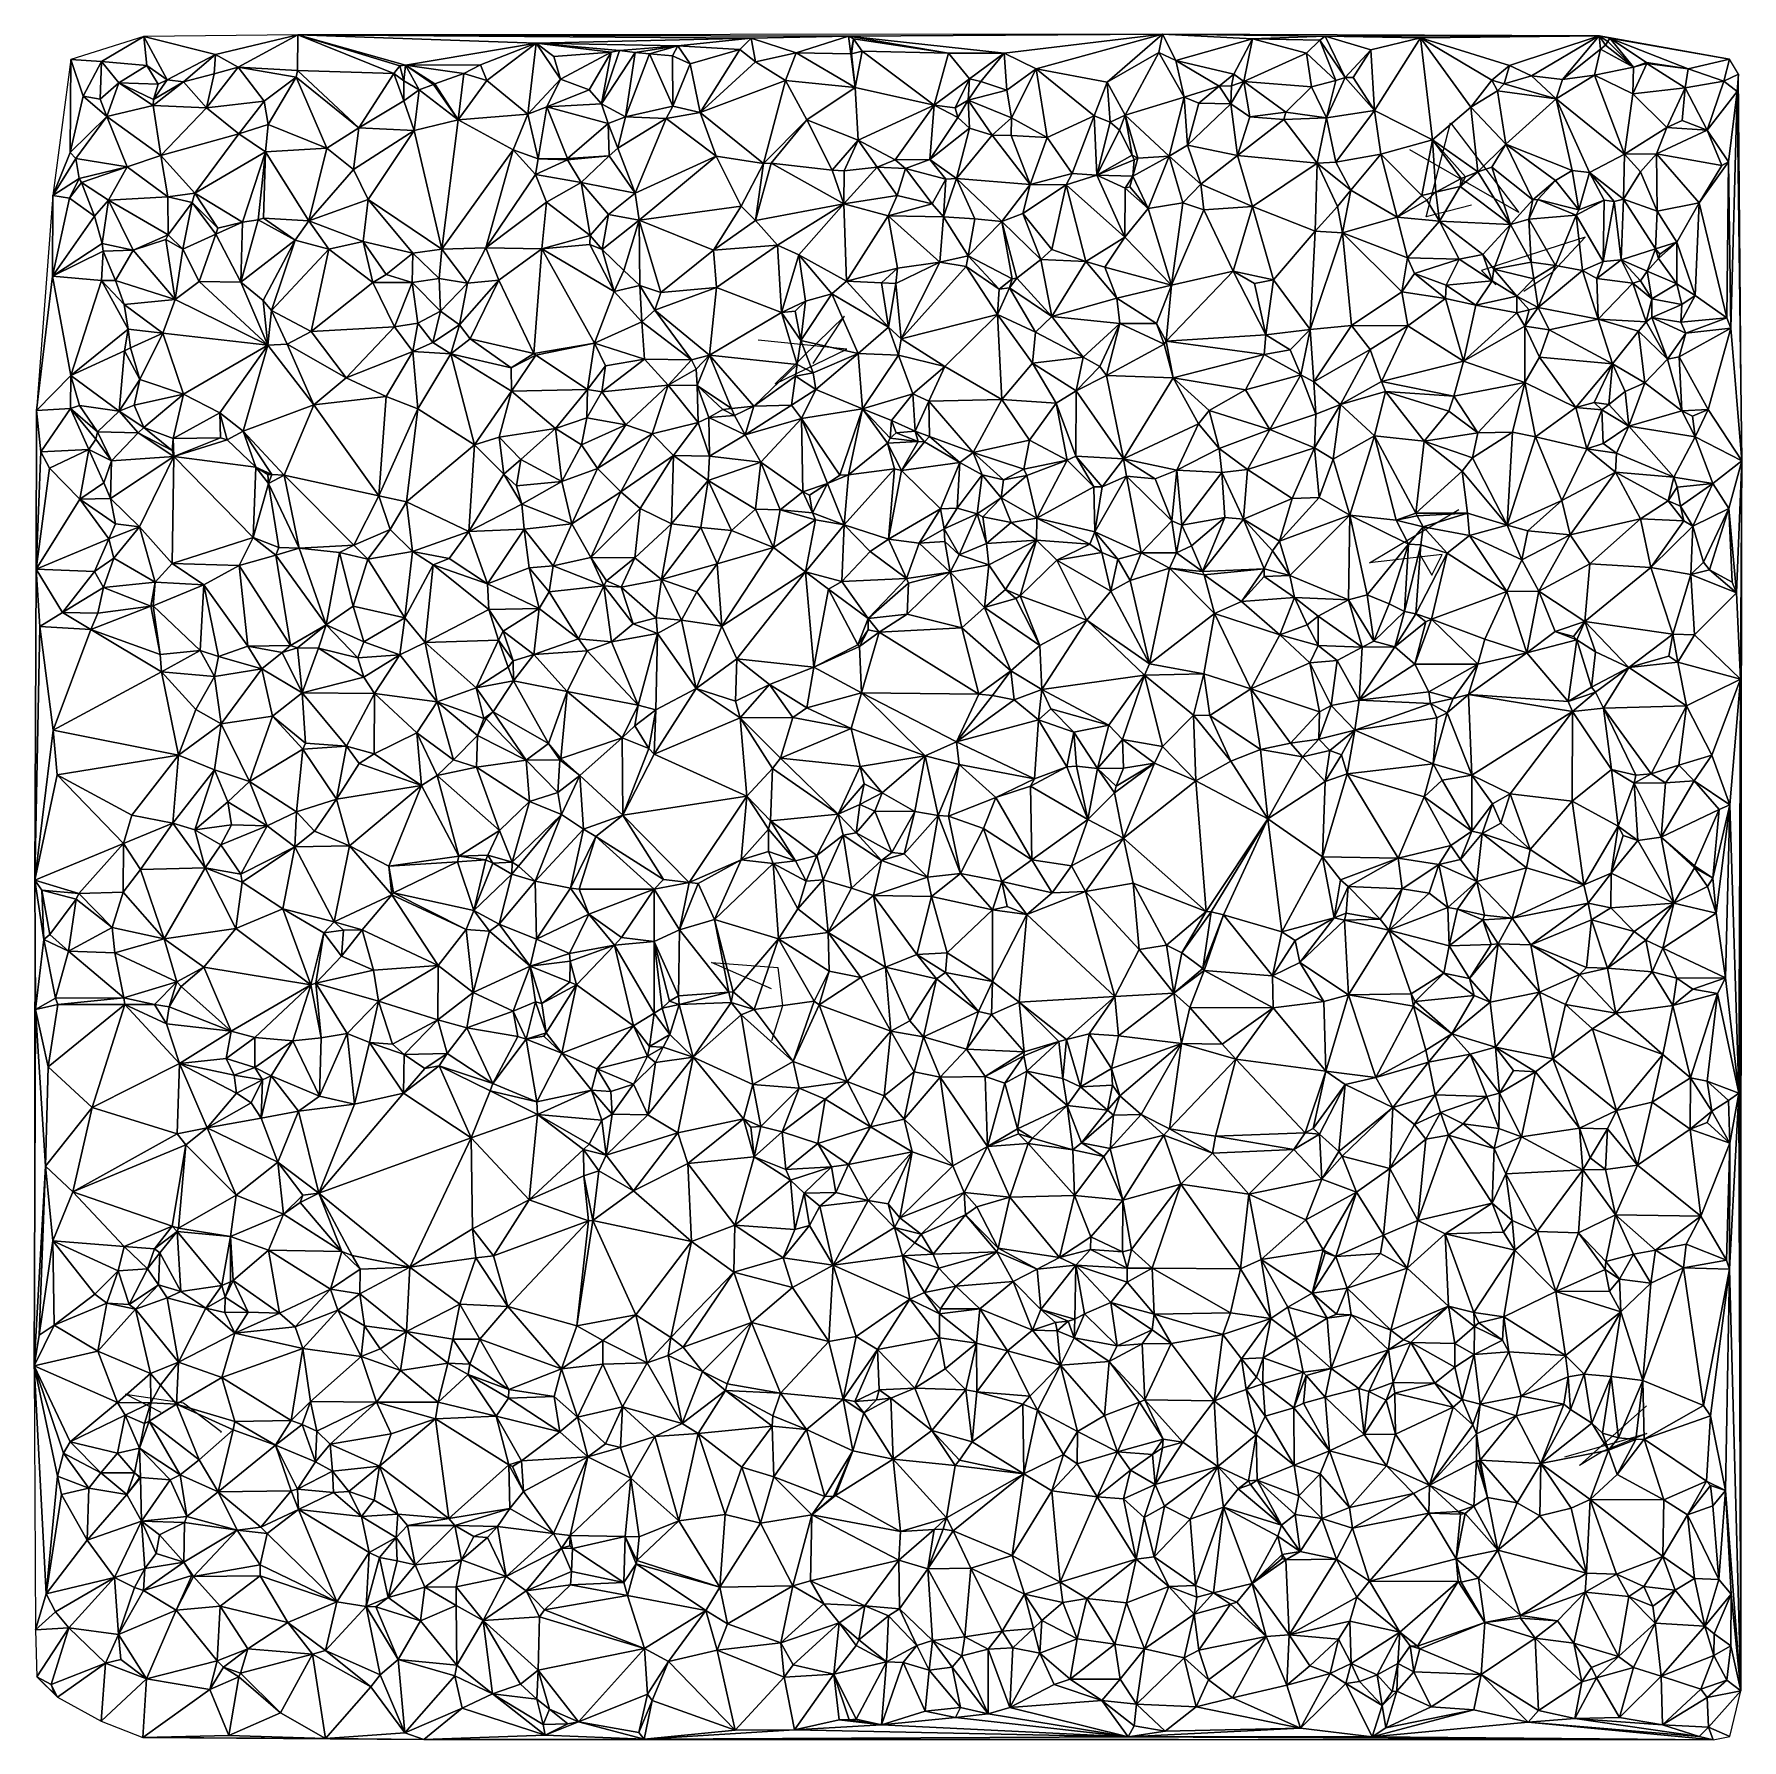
# Model space of a CAD drawing. Header units: metres. Extents: x -15 to 15, y -15 to 14.9.
import ezdxf

# ---------------------------------------------------------------- set-up
doc = ezdxf.new("R2010")
doc.units = ezdxf.units.M
doc.layers.add('CRACKS', color=1, linetype='Continuous')
doc.layers.add('STREET_MESH', color=7, linetype='Continuous')

msp = doc.modelspace()

# ---------------------------------------------------------------- linework, layer by layer
at = {"layer": 'CRACKS'}
for points in [[(10.24, 11.935, 0.1), (9.446, 11.727, 0.1), (9.871, 13.378, 0.1), (11.073, 11.803, 0.1), (9.158, 12.902, 0.1)], [(11.159, 10.425, 0.1), (11.667, 10.763, 0.1), (12.233, 11.371, 0.1), (10.418, 10.787, 0.1), (10.668, 10.536, 0.1)], [(-1.306, 9.155, 0.1), (-0.756, 9.983, 0.1), (-1.971, 8.797, 0.1), (-0.719, 9.408, 0.1), (-2.274, 9.564, 0.1)], [(9.345, 5.786, 0.1), (9.544, 5.444, 0.1), (9.728, 5.802, 0.1), (8.454, 5.66, 0.1), (10.022, 6.594, 0.1)], [(-2.038, -1.812, 0.1), (-3.089, -1.355, 0.1), (-1.926, -1.44, 0.1), (-1.847, -2.111, 0.1), (-2.041, -2.725, 0.1)], [(-12.747, -9.249, 0.1), (-13.369, -8.928, 0.1), (-12.355, -9.078, 0.1), (-11.694, -9.578, 0.1), (-11.707, -9.603, 0.1)], [(11.879, -10.023, 0.1), (13.317, -9.613, 0.1), (12.552, -9.928, 0.1), (12.138, -10.176, 0.1), (13.313, -9.132, 0.1)]]:
    msp.add_polyline3d(points, dxfattribs=at)
at = {"layer": 'STREET_MESH'}
for points in [[(-13.789, 14.453), (-13.049, 14.893), (-14.331, 14.486)], [(-13.789, 14.453), (-12.994, 14.383), (-13.049, 14.893)], [(-11.789, 14.575), (-10.348, 14.921), (-13.049, 14.893)], [(-12.994, 14.383), (-12.64, 14.131), (-13.049, 14.893)], [(-12.64, 14.131), (-11.789, 14.575), (-13.049, 14.893)], [(-11.789, 14.575), (-11.395, 14.353), (-10.348, 14.921)], [(-11.395, 14.353), (-10.352, 14.293), (-10.348, 14.921)], [(-10.352, 14.293), (-8.662, 14.245), (-10.348, 14.921)], [(4.82, 14.933), (-10.348, 14.921), (-0.688, 14.899)], [(-10.348, 14.921), (-2.397, 14.862), (-0.688, 14.899)], [(-2.397, 14.862), (-10.348, 14.921), (-6.167, 14.775)], [(-10.348, 14.921), (-8.461, 14.389), (-6.167, 14.775)], [(-8.561, 14.378), (-8.461, 14.389), (-10.348, 14.921)], [(-8.662, 14.245), (-8.561, 14.378), (-10.348, 14.921)], [(-8.461, 14.389), (-7.145, 14.396), (-6.167, 14.775)], [(-7.145, 14.396), (-7.032, 14.121), (-6.167, 14.775)], [(-7.032, 14.121), (-6.312, 13.529), (-6.167, 14.775)], [(-6.312, 13.529), (-5.739, 14.146), (-6.167, 14.775)], [(-3.682, 14.727), (-2.397, 14.862), (-6.167, 14.775)], [(-5.739, 14.146), (-5.854, 14.539), (-6.167, 14.775)], [(-5.854, 14.539), (-4.85, 14.615), (-6.167, 14.775)], [(-4.702, 14.649), (-3.682, 14.727), (-6.167, 14.775)], [(-4.85, 14.615), (-4.702, 14.649), (-6.167, 14.775)], [(-4.702, 14.649), (-4.427, 14.609), (-3.682, 14.727)], [(-4.427, 14.609), (-4.18, 14.589), (-3.682, 14.727)], [(-4.18, 14.589), (-3.772, 14.552), (-3.682, 14.727)], [(-3.772, 14.552), (-3.467, 14.413), (-3.682, 14.727)], [(-2.594, 14.663), (-2.397, 14.862), (-3.682, 14.727)], [(-3.467, 14.413), (-2.594, 14.663), (-3.682, 14.727)], [(-2.317, 14.445), (-2.397, 14.862), (-2.594, 14.663)], [(-2.397, 14.862), (-1.608, 14.603), (-0.688, 14.899)], [(-2.397, 14.862), (-2.317, 14.445), (-1.608, 14.603)], [(-1.608, 14.603), (-0.646, 14.585), (-0.688, 14.899)], [(2.041, 14.599), (4.82, 14.933), (-0.688, 14.899)], [(-0.646, 14.585), (-0.602, 14.853), (-0.688, 14.899)], [(-0.602, 14.853), (1.067, 14.598), (-0.688, 14.899)], [(1.067, 14.598), (2.041, 14.599), (-0.688, 14.899)], [(-0.632, 14.585), (-0.602, 14.853), (-0.646, 14.585)], [(-0.632, 14.585), (-0.445, 14.632), (-0.602, 14.853)], [(-0.445, 14.632), (1.067, 14.598), (-0.602, 14.853)], [(2.041, 14.599), (2.604, 14.324), (4.82, 14.933)], [(2.604, 14.324), (3.848, 14.088), (4.82, 14.933)], [(3.848, 14.088), (4.759, 14.609), (4.82, 14.933)], [(4.759, 14.609), (5.052, 14.469), (4.82, 14.933)], [(4.82, 14.933), (7.672, 14.896), (12.483, 14.903)], [(6.4, 14.853), (7.672, 14.896), (4.82, 14.933)], [(5.052, 14.469), (6.4, 14.853), (4.82, 14.933)], [(5.052, 14.469), (6.072, 14.229), (6.4, 14.853)], [(6.072, 14.229), (6.25, 14.1), (6.4, 14.853)], [(6.4, 14.853), (6.25, 14.1), (7.345, 14.597)], [(6.4, 14.853), (7.58, 14.825), (7.672, 14.896)], [(7.58, 14.825), (6.4, 14.853), (7.345, 14.597)], [(7.861, 14.122), (7.58, 14.825), (7.345, 14.597)], [(7.58, 14.825), (8.028, 14.171), (7.672, 14.896)], [(7.861, 14.122), (8.028, 14.171), (7.58, 14.825)], [(7.672, 14.896), (9.346, 14.871), (12.483, 14.903)], [(8.478, 14.658), (9.346, 14.871), (7.672, 14.896)], [(8.028, 14.171), (8.478, 14.658), (7.672, 14.896)], [(8.478, 14.658), (8.539, 13.592), (9.346, 14.871)], [(8.539, 13.592), (9.56, 13.08), (9.346, 14.871)], [(9.346, 14.871), (10.908, 14.382), (12.483, 14.903)], [(9.346, 14.871), (10.601, 14.127), (10.908, 14.382)], [(10.229, 13.653), (10.601, 14.127), (9.346, 14.871)], [(9.56, 13.08), (10.229, 13.653), (9.346, 14.871)], [(10.908, 14.382), (11.295, 14.202), (12.483, 14.903)], [(11.295, 14.202), (11.837, 14.138), (12.483, 14.903)], [(11.837, 14.138), (12.507, 14.671), (12.483, 14.903)], [(12.483, 14.903), (12.669, 14.863), (14.769, 14.492)], [(12.507, 14.671), (12.595, 14.74), (12.483, 14.903)], [(12.631, 14.806), (12.669, 14.863), (12.483, 14.903)], [(12.595, 14.74), (12.631, 14.806), (12.483, 14.903)], [(13.085, 14.352), (12.595, 14.74), (12.507, 14.671)], [(13.085, 14.352), (12.631, 14.806), (12.595, 14.74)], [(12.631, 14.806), (13.085, 14.352), (12.669, 14.863)], [(12.669, 14.863), (14.042, 14.322), (14.769, 14.492)], [(13.311, 14.435), (14.042, 14.322), (12.669, 14.863)], [(13.085, 14.352), (13.311, 14.435), (12.669, 14.863)], [(-14.644, 12.102), (-14.341, 12.859), (-14.331, 14.486)], [(-14.341, 12.859), (-14.116, 13.843), (-14.331, 14.486)], [(-14.116, 13.843), (-13.789, 14.453), (-14.331, 14.486)], [(-14.116, 13.843), (-13.816, 13.793), (-13.789, 14.453)], [(-13.789, 14.453), (-13.816, 13.793), (-13.486, 14.079)], [(-12.994, 14.383), (-13.789, 14.453), (-13.486, 14.079)], [(-12.797, 14.056), (-12.994, 14.383), (-13.486, 14.079)], [(-12.797, 14.056), (-12.64, 14.131), (-12.994, 14.383)], [(-12.64, 14.131), (-12.351, 14.094), (-11.789, 14.575)], [(-12.351, 14.094), (-11.816, 14.235), (-11.789, 14.575)], [(-11.816, 14.235), (-11.395, 14.353), (-11.789, 14.575)], [(-8.486, 14.113), (-8.461, 14.389), (-8.561, 14.378)], [(-8.22, 13.955), (-8.461, 14.389), (-8.486, 14.113)], [(-8.461, 14.389), (-7.436, 14.243), (-7.145, 14.396)], [(-8.461, 14.389), (-8.22, 13.955), (-7.97, 14.047)], [(-7.947, 14.064), (-8.461, 14.389), (-7.97, 14.047)], [(-7.947, 14.064), (-7.436, 14.243), (-8.461, 14.389)], [(-7.145, 14.396), (-7.436, 14.243), (-7.032, 14.121)], [(-4.85, 14.615), (-5.854, 14.539), (-5.739, 14.146)], [(-5.234, 13.958), (-4.85, 14.615), (-5.739, 14.146)], [(-4.85, 14.615), (-5.234, 13.958), (-5.021, 13.712)], [(-4.427, 14.609), (-4.702, 14.649), (-5.021, 13.712)], [(-4.702, 14.649), (-4.85, 14.615), (-5.021, 13.712)], [(-4.598, 13.483), (-4.427, 14.609), (-5.021, 13.712)], [(-4.598, 13.483), (-4.18, 14.589), (-4.427, 14.609)], [(-4.18, 14.589), (-4.598, 13.483), (-3.768, 13.669)], [(-3.772, 14.552), (-4.18, 14.589), (-3.768, 13.669)], [(-3.467, 14.413), (-3.772, 14.552), (-3.768, 13.669)], [(-3.467, 14.413), (-3.768, 13.669), (-3.288, 13.556)], [(-2.594, 14.663), (-3.467, 14.413), (-3.288, 13.556)], [(-2.317, 14.445), (-2.594, 14.663), (-3.288, 13.556)], [(-1.793, 14.12), (-2.317, 14.445), (-3.288, 13.556)], [(-2.317, 14.445), (-1.793, 14.12), (-1.608, 14.603)], [(-1.793, 14.12), (-0.573, 13.996), (-1.608, 14.603)], [(-0.573, 13.996), (-0.646, 14.585), (-1.608, 14.603)], [(-0.632, 14.585), (-0.646, 14.585), (-0.573, 13.996)], [(-0.445, 14.632), (-0.632, 14.585), (-0.573, 13.996)], [(0.817, 13.689), (-0.445, 14.632), (-0.573, 13.996)], [(0.817, 13.689), (1.067, 14.598), (-0.445, 14.632)], [(1.438, 14.152), (1.067, 14.598), (0.817, 13.689)], [(1.438, 14.152), (2.041, 14.599), (1.067, 14.598)], [(1.438, 14.152), (1.634, 14.105), (2.041, 14.599)], [(2.041, 14.599), (1.634, 14.105), (2.089, 13.953)], [(2.041, 14.599), (2.089, 13.953), (2.604, 14.324)], [(4.759, 14.609), (3.848, 14.088), (4.167, 13.512)], [(5.199, 13.828), (4.759, 14.609), (4.167, 13.512)], [(4.759, 14.609), (5.199, 13.828), (5.052, 14.469)], [(6.072, 14.229), (5.052, 14.469), (5.815, 14.022)], [(5.052, 14.469), (5.199, 13.828), (5.815, 14.022)], [(6.25, 14.1), (7.432, 14.007), (7.345, 14.597)], [(7.432, 14.007), (7.861, 14.122), (7.345, 14.597)], [(8.478, 14.658), (8.028, 14.171), (8.164, 14.175)], [(8.478, 14.658), (8.164, 14.175), (8.539, 13.592)], [(10.601, 14.127), (10.816, 14.062), (10.908, 14.382)], [(10.816, 14.062), (11.295, 14.202), (10.908, 14.382)], [(12.399, 14.212), (12.507, 14.671), (11.837, 14.138)], [(13.085, 14.352), (12.507, 14.671), (12.399, 14.212)], [(13.072, 13.887), (13.319, 14.421), (13.085, 14.352)], [(13.319, 14.421), (13.072, 13.887), (13.988, 13.991)], [(13.319, 14.421), (13.311, 14.435), (13.085, 14.352)], [(13.311, 14.435), (13.319, 14.421), (14.042, 14.322)], [(14.042, 14.322), (13.319, 14.421), (13.988, 13.991)], [(14.042, 14.322), (14.669, 14.11), (14.769, 14.492)], [(14.669, 14.11), (14.926, 14.232), (14.769, 14.492)], [(-12.351, 14.094), (-12.884, 13.68), (-11.948, 13.641)], [(-12.351, 14.094), (-12.88, 13.786), (-12.884, 13.68)], [(-12.88, 13.786), (-12.64, 14.131), (-12.797, 14.056)], [(-12.64, 14.131), (-12.88, 13.786), (-12.351, 14.094)], [(-11.816, 14.235), (-12.351, 14.094), (-11.948, 13.641)], [(-10.938, 13.76), (-11.395, 14.353), (-11.948, 13.641)], [(-11.395, 14.353), (-11.816, 14.235), (-11.948, 13.641)], [(-10.376, 14.179), (-11.395, 14.353), (-10.938, 13.76)], [(-10.352, 14.293), (-11.395, 14.353), (-10.376, 14.179)], [(-10.87, 13.349), (-10.376, 14.179), (-10.938, 13.76)], [(-10.376, 14.179), (-10.87, 13.349), (-9.837, 12.932)], [(-9.279, 13.289), (-10.352, 14.293), (-10.376, 14.179)], [(-9.279, 13.289), (-10.376, 14.179), (-9.837, 12.932)], [(-9.279, 13.289), (-8.662, 14.245), (-10.352, 14.293)], [(-8.662, 14.245), (-9.279, 13.289), (-8.489, 13.766)], [(-8.662, 14.245), (-8.486, 14.113), (-8.561, 14.378)], [(-8.486, 14.113), (-8.662, 14.245), (-8.489, 13.766)], [(-8.22, 13.955), (-8.486, 14.113), (-8.489, 13.766)], [(-7.436, 14.243), (-7.947, 14.064), (-7.536, 13.43)], [(-7.436, 14.243), (-7.536, 13.43), (-7.032, 14.121)], [(-7.536, 13.43), (-6.312, 13.529), (-7.032, 14.121)], [(-5.739, 14.146), (-6.312, 13.529), (-5.981, 13.656)], [(-5.234, 13.958), (-5.739, 14.146), (-5.981, 13.656)], [(-2.181, 12.666), (-1.793, 14.12), (-3.288, 13.556)], [(-1.793, 14.12), (-2.181, 12.666), (-1.417, 13.432)], [(-0.573, 13.996), (-1.793, 14.12), (-1.417, 13.432)], [(1.183, 13.643), (1.438, 14.152), (0.817, 13.689)], [(1.438, 14.152), (1.183, 13.643), (1.413, 13.775)], [(1.634, 14.105), (1.438, 14.152), (1.413, 13.775)], [(2.089, 13.953), (1.634, 14.105), (1.413, 13.775)], [(2.604, 14.324), (2.089, 13.953), (2.171, 13.463)], [(2.796, 13.123), (2.604, 14.324), (2.171, 13.463)], [(3.848, 14.088), (2.604, 14.324), (3.62, 13.498)], [(2.604, 14.324), (2.796, 13.123), (3.62, 13.498)], [(3.9, 13.391), (3.848, 14.088), (3.62, 13.498)], [(3.848, 14.088), (3.9, 13.391), (4.167, 13.512)], [(6.033, 14.029), (6.072, 14.229), (5.815, 14.022)], [(6.25, 14.1), (6.033, 14.029), (6.018, 13.711)], [(6.352, 13.485), (6.25, 14.1), (6.018, 13.711)], [(6.033, 14.029), (6.25, 14.1), (6.072, 14.229)], [(6.985, 13.562), (6.25, 14.1), (6.352, 13.485)], [(6.25, 14.1), (6.985, 13.562), (7.432, 14.007)], [(7.698, 13.468), (7.861, 14.122), (7.432, 14.007)], [(7.698, 13.468), (8.028, 14.171), (7.861, 14.122)], [(8.028, 14.171), (7.698, 13.468), (8.539, 13.592)], [(8.164, 14.175), (8.028, 14.171), (8.539, 13.592)], [(10.697, 13.936), (10.601, 14.127), (10.229, 13.653)], [(10.697, 13.936), (10.816, 14.062), (10.601, 14.127)], [(11.295, 14.202), (10.816, 14.062), (11.727, 13.797)], [(11.837, 14.138), (11.295, 14.202), (11.727, 13.797)], [(12.399, 14.212), (11.837, 14.138), (11.727, 13.797)], [(12.923, 12.83), (12.399, 14.212), (11.727, 13.797)], [(13.072, 13.887), (13.085, 14.352), (12.399, 14.212)], [(12.923, 12.83), (13.072, 13.887), (12.399, 14.212)], [(14.669, 14.11), (14.042, 14.322), (13.988, 13.991)], [(14.375, 13.246), (14.669, 14.11), (13.988, 13.991)], [(14.375, 13.246), (14.905, 13.928), (14.669, 14.11)], [(14.669, 14.11), (14.905, 13.928), (14.926, 14.232)], [(14.926, 14.232), (14.905, 13.928), (14.984, 7.449)], [(-13.701, 13.486), (-14.116, 13.843), (-14.341, 12.859)], [(-13.701, 13.486), (-13.816, 13.793), (-14.116, 13.843)], [(-13.816, 13.793), (-13.701, 13.486), (-13.486, 14.079)], [(-13.701, 13.486), (-12.884, 13.68), (-13.486, 14.079)], [(-12.884, 13.68), (-12.88, 13.786), (-13.486, 14.079)], [(-12.88, 13.786), (-12.797, 14.056), (-13.486, 14.079)], [(-8.22, 13.955), (-8.489, 13.766), (-8.306, 13.243)], [(-7.536, 13.43), (-8.22, 13.955), (-8.306, 13.243)], [(-8.22, 13.955), (-7.536, 13.43), (-7.97, 14.047)], [(-7.536, 13.43), (-7.947, 14.064), (-7.97, 14.047)], [(-5.021, 13.712), (-5.234, 13.958), (-5.981, 13.656)], [(-0.519, 13.071), (-0.573, 13.996), (-1.417, 13.432)], [(-0.519, 13.071), (0.817, 13.689), (-0.573, 13.996)], [(2.089, 13.953), (1.413, 13.775), (2.171, 13.463)], [(4.94, 12.79), (5.199, 13.828), (4.167, 13.512)], [(5.257, 12.985), (5.199, 13.828), (4.94, 12.79)], [(5.199, 13.828), (5.459, 13.723), (5.815, 14.022)], [(5.257, 12.985), (5.459, 13.723), (5.199, 13.828)], [(5.459, 13.723), (6.018, 13.711), (5.815, 14.022)], [(6.018, 13.711), (6.033, 14.029), (5.815, 14.022)], [(6.985, 13.562), (7.698, 13.468), (7.432, 14.007)], [(10.697, 13.936), (10.229, 13.653), (10.844, 13.006)], [(10.816, 14.062), (10.697, 13.936), (11.727, 13.797)], [(10.697, 13.936), (10.844, 13.006), (11.727, 13.797)], [(10.844, 13.006), (12.008, 12.539), (11.727, 13.797)], [(12.008, 12.539), (12.313, 12.504), (11.727, 13.797)], [(12.313, 12.504), (12.923, 12.83), (11.727, 13.797)], [(13.072, 13.887), (12.923, 12.83), (13.67, 13.298)], [(13.988, 13.991), (13.072, 13.887), (13.67, 13.298)], [(13.937, 13.42), (13.988, 13.991), (13.67, 13.298)], [(13.937, 13.42), (14.375, 13.246), (13.988, 13.991)], [(14.905, 13.928), (14.375, 13.246), (14.748, 12.691)], [(14.905, 13.928), (14.748, 12.691), (14.789, 9.776)], [(14.905, 13.928), (14.789, 9.776), (14.984, 7.449)], [(-14.242, 12.752), (-13.701, 13.486), (-14.341, 12.859)], [(-13.701, 13.486), (-14.242, 12.752), (-13.34, 12.605)], [(-12.884, 13.68), (-13.701, 13.486), (-12.753, 12.807)], [(-13.701, 13.486), (-13.34, 12.605), (-12.753, 12.807)], [(-11.948, 13.641), (-12.884, 13.68), (-12.753, 12.807)], [(-11.382, 13.187), (-11.948, 13.641), (-12.753, 12.807)], [(-11.382, 13.187), (-10.938, 13.76), (-11.948, 13.641)], [(-11.382, 13.187), (-10.87, 13.349), (-10.938, 13.76)], [(-8.489, 13.766), (-9.279, 13.289), (-8.306, 13.243)], [(-6.312, 13.529), (-7.536, 13.43), (-6.569, 12.903)], [(-6.312, 13.529), (-6.569, 12.903), (-6.132, 12.746)], [(-5.981, 13.656), (-6.312, 13.529), (-6.132, 12.746)], [(-5.615, 12.754), (-5.981, 13.656), (-6.132, 12.746)], [(-4.904, 13.366), (-5.021, 13.712), (-5.981, 13.656)], [(-4.904, 13.366), (-5.981, 13.656), (-5.615, 12.754)], [(-4.904, 13.366), (-4.598, 13.483), (-5.021, 13.712)], [(-4.598, 13.483), (-4.904, 13.366), (-4.731, 12.932)], [(-3.885, 13.451), (-4.598, 13.483), (-4.731, 12.932)], [(-4.598, 13.483), (-3.885, 13.451), (-3.768, 13.669)], [(-3.768, 13.669), (-3.885, 13.451), (-3.288, 13.556)], [(-3.885, 13.451), (-3.009, 12.793), (-3.288, 13.556)], [(-3.009, 12.793), (-2.181, 12.666), (-3.288, 13.556)], [(0.133, 12.731), (0.817, 13.689), (-0.519, 13.071)], [(0.133, 12.731), (0.738, 12.737), (0.817, 13.689)], [(0.738, 12.737), (1.232, 13.469), (0.817, 13.689)], [(1.232, 13.469), (1.183, 13.643), (0.817, 13.689)], [(1.183, 13.643), (1.232, 13.469), (1.413, 13.775)], [(1.413, 13.775), (1.232, 13.469), (1.436, 13.281)], [(1.831, 13.161), (1.413, 13.775), (1.436, 13.281)], [(1.413, 13.775), (1.831, 13.161), (2.171, 13.463)], [(2.796, 13.123), (3.236, 12.487), (3.62, 13.498)], [(3.236, 12.487), (3.67, 12.462), (3.62, 13.498)], [(3.67, 12.462), (3.9, 13.391), (3.62, 13.498)], [(3.9, 13.391), (4.067, 13.25), (4.167, 13.512)], [(4.067, 13.25), (4.287, 12.812), (4.167, 13.512)], [(4.391, 12.756), (4.94, 12.79), (4.167, 13.512)], [(4.287, 12.812), (4.391, 12.756), (4.167, 13.512)], [(5.459, 13.723), (5.257, 12.985), (6.018, 13.711)], [(6.018, 13.711), (5.257, 12.985), (6.134, 12.802)], [(6.352, 13.485), (6.018, 13.711), (6.134, 12.802)], [(6.947, 13.437), (6.352, 13.485), (6.134, 12.802)], [(6.985, 13.562), (6.352, 13.485), (6.947, 13.437)], [(7.698, 13.468), (6.985, 13.562), (6.947, 13.437)], [(7.698, 13.468), (7.864, 12.688), (8.539, 13.592)], [(7.864, 12.688), (8.649, 12.825), (8.539, 13.592)], [(8.649, 12.825), (9.56, 13.08), (8.539, 13.592)], [(9.56, 13.08), (10.355, 12.52), (10.229, 13.653)], [(10.229, 13.653), (10.355, 12.52), (10.844, 13.006)], [(-12.155, 12.145), (-11.382, 13.187), (-12.753, 12.807)], [(-11.382, 13.187), (-12.155, 12.145), (-10.914, 12.869)], [(-10.87, 13.349), (-11.382, 13.187), (-10.914, 12.869)], [(-10.87, 13.349), (-10.914, 12.869), (-9.837, 12.932)], [(-9.371, 12.557), (-9.279, 13.289), (-9.837, 12.932)], [(-8.306, 13.243), (-9.279, 13.289), (-9.371, 12.557)], [(-8.306, 13.243), (-9.371, 12.557), (-9.116, 12.033)], [(-7.821, 11.159), (-8.306, 13.243), (-9.116, 12.033)], [(-7.821, 11.159), (-7.536, 13.43), (-8.306, 13.243)], [(-7.536, 13.43), (-7.821, 11.159), (-6.569, 12.903)], [(-4.886, 12.796), (-4.904, 13.366), (-5.615, 12.754)], [(-4.904, 13.366), (-4.886, 12.796), (-4.731, 12.932)], [(-3.885, 13.451), (-4.731, 12.932), (-4.427, 12.143)], [(-3.009, 12.793), (-3.885, 13.451), (-4.427, 12.143)], [(-2.181, 12.666), (-2.046, 12.672), (-1.417, 13.432)], [(-2.046, 12.672), (-0.973, 12.546), (-1.417, 13.432)], [(-0.973, 12.546), (-0.519, 13.071), (-1.417, 13.432)], [(1.232, 13.469), (0.738, 12.737), (1.436, 13.281)], [(0.738, 12.737), (1.21, 12.402), (1.436, 13.281)], [(1.21, 12.402), (1.831, 13.161), (1.436, 13.281)], [(1.831, 13.161), (2.168, 13.158), (2.171, 13.463)], [(2.168, 13.158), (2.796, 13.123), (2.171, 13.463)], [(3.67, 12.462), (4.067, 13.25), (3.9, 13.391)], [(3.67, 12.462), (4.287, 12.812), (4.067, 13.25)], [(7.532, 12.667), (6.947, 13.437), (6.134, 12.802)], [(7.698, 13.468), (6.947, 13.437), (7.532, 12.667)], [(7.864, 12.688), (7.698, 13.468), (7.532, 12.667)], [(12.923, 12.83), (13.487, 12.836), (13.67, 13.298)], [(13.487, 12.836), (14.375, 13.246), (13.67, 13.298)], [(13.487, 12.836), (14.632, 12.628), (14.375, 13.246)], [(14.375, 13.246), (13.937, 13.42), (13.67, 13.298)], [(14.375, 13.246), (14.632, 12.628), (14.748, 12.691)], [(-10.914, 12.869), (-10.157, 11.656), (-9.837, 12.932)], [(-10.157, 11.656), (-9.371, 12.557), (-9.837, 12.932)], [(-6.569, 12.903), (-7.821, 11.159), (-7.05, 11.182)], [(-6.569, 12.903), (-7.05, 11.182), (-6.178, 12.473)], [(-6.569, 12.903), (-6.178, 12.473), (-6.132, 12.746)], [(-4.731, 12.932), (-4.886, 12.796), (-4.427, 12.143)], [(-0.973, 12.546), (-0.764, 12.535), (-0.519, 13.071)], [(-0.519, 13.071), (-0.764, 12.535), (-0.186, 12.602)], [(0.133, 12.731), (-0.519, 13.071), (-0.186, 12.602)], [(2.498, 12.293), (1.831, 13.161), (1.21, 12.402)], [(1.831, 13.161), (2.498, 12.293), (2.168, 13.158)], [(2.498, 12.293), (2.796, 13.123), (2.168, 13.158)], [(2.498, 12.293), (3.236, 12.487), (2.796, 13.123)], [(5.257, 12.985), (4.94, 12.79), (5.496, 12.3)], [(5.257, 12.985), (5.496, 12.3), (6.134, 12.802)], [(9.56, 13.08), (8.649, 12.825), (9.372, 12.101)], [(9.614, 12.161), (9.56, 13.08), (9.372, 12.101)], [(9.614, 12.161), (10.059, 12.402), (9.56, 13.08)], [(10.138, 12.428), (10.355, 12.52), (9.56, 13.08)], [(10.059, 12.402), (10.138, 12.428), (9.56, 13.08)], [(10.355, 12.52), (10.599, 12.602), (10.844, 13.006)], [(10.599, 12.602), (11.315, 12.026), (10.844, 13.006)], [(12.008, 12.539), (10.844, 13.006), (11.717, 12.364)], [(10.844, 13.006), (11.315, 12.026), (11.717, 12.364)], [(-14.242, 12.752), (-14.341, 12.859), (-14.644, 12.102)], [(-14.182, 12.401), (-14.242, 12.752), (-14.644, 12.102)], [(-14.242, 12.752), (-14.182, 12.401), (-13.34, 12.605)], [(-14.182, 12.401), (-14.144, 12.329), (-13.34, 12.605)], [(-14.144, 12.329), (-13.667, 12.021), (-13.34, 12.605)], [(-13.667, 12.021), (-12.627, 12.077), (-13.34, 12.605)], [(-13.34, 12.605), (-12.627, 12.077), (-12.753, 12.807)], [(-12.627, 12.077), (-12.155, 12.145), (-12.753, 12.807)], [(-12.155, 12.145), (-11.321, 11.636), (-10.914, 12.869)], [(-11.321, 11.636), (-11.041, 11.678), (-10.914, 12.869)], [(-11.041, 11.678), (-10.948, 11.704), (-10.914, 12.869)], [(-10.948, 11.704), (-10.157, 11.656), (-10.914, 12.869)], [(-6.178, 12.473), (-5.617, 12.728), (-6.132, 12.746)], [(-5.617, 12.728), (-6.178, 12.473), (-5.377, 12.332)], [(-5.617, 12.728), (-5.615, 12.754), (-6.132, 12.746)], [(-4.886, 12.796), (-5.617, 12.728), (-5.377, 12.332)], [(-5.617, 12.728), (-4.886, 12.796), (-5.615, 12.754)], [(-4.427, 12.143), (-4.886, 12.796), (-5.377, 12.332)], [(-4.361, 11.672), (-3.009, 12.793), (-4.427, 12.143)], [(-4.361, 11.672), (-2.57, 11.918), (-3.009, 12.793)], [(-3.009, 12.793), (-2.57, 11.918), (-2.181, 12.666)], [(-2.181, 12.666), (-2.57, 11.918), (-2.318, 11.663)], [(-2.046, 12.672), (-2.181, 12.666), (-2.318, 11.663)], [(-0.772, 11.957), (-2.046, 12.672), (-2.318, 11.663)], [(-0.772, 11.957), (-0.973, 12.546), (-2.046, 12.672)], [(-0.764, 12.535), (-0.772, 11.957), (-0.186, 12.602)], [(-0.772, 11.957), (0.165, 12.103), (-0.186, 12.602)], [(0.314, 12.577), (0.133, 12.731), (-0.186, 12.602)], [(0.165, 12.103), (0.314, 12.577), (-0.186, 12.602)], [(0.314, 12.577), (0.738, 12.737), (0.133, 12.731)], [(0.738, 12.737), (0.314, 12.577), (1.018, 12.392)], [(0.738, 12.737), (1.018, 12.392), (1.21, 12.402)], [(3.67, 12.462), (4.324, 12.729), (4.287, 12.812)], [(4.324, 12.729), (3.67, 12.462), (4.302, 12.443)], [(4.287, 12.812), (4.324, 12.729), (4.391, 12.756)], [(4.94, 12.79), (4.302, 12.443), (4.568, 11.877)], [(4.94, 12.79), (4.391, 12.756), (4.302, 12.443)], [(4.391, 12.756), (4.324, 12.729), (4.302, 12.443)], [(5.176, 11.975), (4.94, 12.79), (4.568, 11.877)], [(5.496, 12.3), (4.94, 12.79), (5.176, 11.975)], [(5.496, 12.3), (6.401, 11.91), (6.134, 12.802)], [(6.401, 11.91), (7.532, 12.667), (6.134, 12.802)], [(7.502, 11.474), (7.532, 12.667), (6.401, 11.91)], [(7.532, 12.667), (7.502, 11.474), (7.893, 11.907)], [(8.123, 12.199), (7.864, 12.688), (7.532, 12.667)], [(8.123, 12.199), (7.532, 12.667), (7.893, 11.907)], [(7.864, 12.688), (8.123, 12.199), (8.649, 12.825)], [(8.649, 12.825), (8.123, 12.199), (8.939, 11.725)], [(8.649, 12.825), (8.939, 11.725), (9.372, 12.101)], [(10.599, 12.602), (10.355, 12.52), (10.926, 11.591)], [(11.315, 12.026), (10.599, 12.602), (10.926, 11.591)], [(12.907, 12.039), (12.923, 12.83), (12.313, 12.504)], [(12.907, 12.039), (13.209, 12.515), (12.923, 12.83)], [(13.209, 12.515), (13.487, 12.836), (12.923, 12.83)], [(13.209, 12.515), (13.497, 11.827), (13.487, 12.836)], [(14.632, 12.628), (13.487, 12.836), (14.236, 11.976)], [(13.487, 12.836), (13.497, 11.827), (14.236, 11.976)], [(14.748, 12.691), (14.236, 11.976), (14.721, 9.959)], [(14.632, 12.628), (14.236, 11.976), (14.748, 12.691)], [(14.748, 12.691), (14.721, 9.959), (14.789, 9.776)], [(-14.182, 12.401), (-14.644, 12.102), (-14.354, 12.057)], [(-14.144, 12.329), (-14.182, 12.401), (-14.354, 12.057)], [(-13.913, 11.738), (-14.144, 12.329), (-14.354, 12.057)], [(-13.667, 12.021), (-14.144, 12.329), (-13.913, 11.738)], [(-9.371, 12.557), (-10.157, 11.656), (-9.116, 12.033)], [(-6.178, 12.473), (-7.05, 11.182), (-5.984, 11.987)], [(-6.178, 12.473), (-5.984, 11.987), (-5.377, 12.332)], [(-5.984, 11.987), (-5.222, 11.4), (-5.377, 12.332)], [(-4.895, 11.772), (-4.427, 12.143), (-5.377, 12.332)], [(-5.222, 11.4), (-4.895, 11.772), (-5.377, 12.332)], [(-0.764, 12.535), (-0.973, 12.546), (-0.772, 11.957)], [(0.78, 11.957), (0.314, 12.577), (0.165, 12.103)], [(0.314, 12.577), (0.78, 11.957), (1.018, 12.392)], [(0.78, 11.957), (0.979, 11.729), (1.018, 12.392)], [(1.21, 12.402), (0.979, 11.729), (1.526, 11.692)], [(1.018, 12.392), (0.979, 11.729), (1.21, 12.402)], [(2.005, 11.648), (1.21, 12.402), (1.526, 11.692)], [(2.005, 11.648), (2.498, 12.293), (1.21, 12.402)], [(2.005, 11.648), (2.371, 11.784), (2.498, 12.293)], [(2.498, 12.293), (2.371, 11.784), (3.133, 12.292)], [(2.371, 11.784), (2.88, 11.154), (3.133, 12.292)], [(3.236, 12.487), (2.498, 12.293), (3.133, 12.292)], [(3.133, 12.292), (2.88, 11.154), (3.475, 10.942)], [(3.67, 12.462), (3.236, 12.487), (3.133, 12.292)], [(3.67, 12.462), (3.133, 12.292), (4.163, 11.372)], [(4.163, 11.372), (3.133, 12.292), (3.475, 10.942)], [(3.67, 12.462), (4.164, 12.232), (4.302, 12.443)], [(4.164, 12.232), (3.67, 12.462), (4.163, 11.372)], [(4.164, 12.232), (4.249, 12.256), (4.302, 12.443)], [(4.302, 12.443), (4.249, 12.256), (4.568, 11.877)], [(5.496, 12.3), (5.176, 11.975), (5.548, 11.854)], [(6.401, 11.91), (5.496, 12.3), (5.548, 11.854)], [(9.614, 12.161), (10.045, 12.26), (10.059, 12.402)], [(10.355, 12.52), (10.045, 12.26), (10.926, 11.591)], [(10.138, 12.428), (10.045, 12.26), (10.355, 12.52)], [(10.045, 12.26), (10.138, 12.428), (10.059, 12.402)], [(11.315, 12.026), (11.403, 12.034), (11.717, 12.364)], [(11.403, 12.034), (12.125, 11.849), (11.717, 12.364)], [(12.125, 11.849), (12.008, 12.539), (11.717, 12.364)], [(12.008, 12.539), (12.125, 11.849), (12.313, 12.504)], [(12.125, 11.849), (12.568, 12.02), (12.313, 12.504)], [(12.743, 11.997), (12.907, 12.039), (12.313, 12.504)], [(12.568, 12.02), (12.743, 11.997), (12.313, 12.504)], [(13.497, 11.827), (13.209, 12.515), (12.907, 12.039)], [(-14.644, 12.102), (-14.93, 8.328), (-14.65, 10.685)], [(-14.354, 12.057), (-14.644, 12.102), (-14.65, 10.685)], [(-13.913, 11.738), (-14.354, 12.057), (-14.65, 10.685)], [(-13.779, 11.258), (-13.667, 12.021), (-13.913, 11.738)], [(-13.236, 11.141), (-13.667, 12.021), (-13.779, 11.258)], [(-12.621, 11.413), (-12.627, 12.077), (-13.667, 12.021)], [(-13.236, 11.141), (-12.621, 11.413), (-13.667, 12.021)], [(-12.627, 12.077), (-12.202, 11.981), (-12.155, 12.145)], [(-12.621, 11.413), (-12.202, 11.981), (-12.627, 12.077)], [(-12.202, 11.981), (-11.75, 11.527), (-12.155, 12.145)], [(-11.75, 11.527), (-11.321, 11.636), (-12.155, 12.145)], [(-9.116, 12.033), (-10.157, 11.656), (-9.2, 11.297)], [(-8.329, 11.093), (-9.116, 12.033), (-9.2, 11.297)], [(-8.329, 11.093), (-7.821, 11.159), (-9.116, 12.033)], [(-7.05, 11.182), (-6.067, 11.169), (-5.984, 11.987)], [(-6.067, 11.169), (-5.222, 11.4), (-5.984, 11.987)], [(-4.361, 11.672), (-4.427, 12.143), (-4.895, 11.772)], [(0.009, 11.746), (0.165, 12.103), (-0.772, 11.957)], [(0.78, 11.957), (0.165, 12.103), (0.009, 11.746)], [(4.164, 12.232), (4.163, 11.372), (4.568, 11.877)], [(4.249, 12.256), (4.164, 12.232), (4.568, 11.877)], [(7.978, 11.447), (8.123, 12.199), (7.893, 11.907)], [(8.123, 12.199), (7.978, 11.447), (8.939, 11.725)], [(8.939, 11.725), (9.459, 12.023), (9.372, 12.101)], [(9.683, 11.655), (9.459, 12.023), (8.939, 11.725)], [(9.459, 12.023), (9.614, 12.161), (9.372, 12.101)], [(9.683, 11.655), (9.614, 12.161), (9.459, 12.023)], [(10.045, 12.26), (9.614, 12.161), (9.683, 11.655)], [(10.045, 12.26), (9.683, 11.655), (10.926, 11.591)], [(11.247, 11.687), (11.315, 12.026), (10.926, 11.591)], [(11.403, 12.034), (11.247, 11.687), (12.075, 11.755)], [(11.315, 12.026), (11.247, 11.687), (11.403, 12.034)], [(12.125, 11.849), (11.403, 12.034), (12.075, 11.755)], [(12.568, 12.02), (12.075, 11.755), (12.554, 10.942)], [(12.568, 12.02), (12.125, 11.849), (12.075, 11.755)], [(12.743, 11.997), (12.568, 12.02), (12.554, 10.942)], [(12.865, 10.973), (12.743, 11.997), (12.554, 10.942)], [(12.907, 12.039), (12.743, 11.997), (12.865, 10.973)], [(12.907, 12.039), (12.865, 10.973), (13.47, 11.167)], [(13.497, 11.827), (12.907, 12.039), (13.47, 11.167)], [(-13.779, 11.258), (-13.913, 11.738), (-14.65, 10.685)], [(-12.621, 11.413), (-12.363, 11.16), (-12.202, 11.981)], [(-12.202, 11.981), (-12.363, 11.16), (-11.784, 11.422)], [(-11.75, 11.527), (-12.202, 11.981), (-11.784, 11.422)], [(-10.948, 11.704), (-11.041, 11.678), (-10.395, 11.317)], [(-10.157, 11.656), (-10.948, 11.704), (-10.395, 11.317)], [(-5.222, 11.4), (-5.009, 11.157), (-4.895, 11.772)], [(-5.009, 11.157), (-4.361, 11.672), (-4.895, 11.772)], [(-2.57, 11.918), (-4.361, 11.672), (-3.054, 11.146)], [(-2.57, 11.918), (-3.054, 11.146), (-2.318, 11.663)], [(-1.932, 11.23), (-0.772, 11.957), (-2.318, 11.663)], [(-1.557, 11.059), (-0.772, 11.957), (-1.932, 11.23)], [(-1.557, 11.059), (-0.72, 10.6), (-0.772, 11.957)], [(-0.72, 10.6), (0.009, 11.746), (-0.772, 11.957)], [(0.172, 10.829), (0.009, 11.746), (-0.72, 10.6)], [(0.979, 11.729), (0.78, 11.957), (0.009, 11.746)], [(0.915, 10.934), (0.979, 11.729), (0.009, 11.746)], [(0.172, 10.829), (0.915, 10.934), (0.009, 11.746)], [(1.414, 11.043), (0.979, 11.729), (0.915, 10.934)], [(0.979, 11.729), (1.414, 11.043), (1.526, 11.692)], [(1.414, 11.043), (2.005, 11.648), (1.526, 11.692)], [(2.684, 10.977), (2.371, 11.784), (2.005, 11.648)], [(2.371, 11.784), (2.684, 10.977), (2.88, 11.154)], [(4.163, 11.372), (4.98, 10.527), (4.568, 11.877)], [(4.98, 10.527), (5.176, 11.975), (4.568, 11.877)], [(5.548, 11.854), (5.176, 11.975), (4.98, 10.527)], [(6.058, 10.776), (5.548, 11.854), (4.98, 10.527)], [(6.058, 10.776), (6.401, 11.91), (5.548, 11.854)], [(6.401, 11.91), (6.058, 10.776), (6.768, 10.625)], [(7.502, 11.474), (6.401, 11.91), (6.768, 10.625)], [(7.502, 11.474), (7.978, 11.447), (7.893, 11.907)], [(7.978, 11.447), (9.116, 11.007), (8.939, 11.725)], [(9.116, 11.007), (9.683, 11.655), (8.939, 11.725)], [(11.286, 10.932), (11.247, 11.687), (10.926, 11.591)], [(11.247, 11.687), (11.713, 10.875), (12.075, 11.755)], [(11.247, 11.687), (11.286, 10.932), (11.713, 10.875)], [(11.713, 10.875), (12.19, 10.786), (12.075, 11.755)], [(12.075, 11.755), (12.19, 10.786), (12.554, 10.942)], [(13.497, 11.827), (13.47, 11.167), (13.842, 11.283)], [(14.236, 11.976), (13.497, 11.827), (13.842, 11.283)], [(14.236, 11.976), (13.842, 11.283), (14.165, 10.348)], [(14.721, 9.959), (14.236, 11.976), (14.165, 10.348)], [(-12.621, 11.413), (-13.236, 11.141), (-12.666, 11.331)], [(-12.363, 11.16), (-12.621, 11.413), (-12.666, 11.331)], [(-11.784, 11.422), (-12.363, 11.16), (-12.079, 10.595)], [(-11.784, 11.422), (-12.079, 10.595), (-11.349, 10.584)], [(-11.321, 11.636), (-11.784, 11.422), (-11.349, 10.584)], [(-11.321, 11.636), (-11.75, 11.527), (-11.784, 11.422)], [(-10.395, 11.317), (-11.041, 11.678), (-11.349, 10.584)], [(-11.041, 11.678), (-11.321, 11.636), (-11.349, 10.584)], [(-10.157, 11.656), (-10.395, 11.317), (-9.806, 11.161)], [(-10.157, 11.656), (-9.806, 11.161), (-9.2, 11.297)], [(-5.224, 11.242), (-5.222, 11.4), (-6.067, 11.169)], [(-5.009, 11.157), (-5.222, 11.4), (-5.224, 11.242)], [(-4.361, 11.672), (-5.009, 11.157), (-4.626, 10.786)], [(-4.348, 10.521), (-4.361, 11.672), (-4.626, 10.786)], [(-3.054, 11.146), (-4.361, 11.672), (-3.977, 10.401)], [(-4.361, 11.672), (-4.348, 10.521), (-3.977, 10.401)], [(-3.054, 11.146), (-1.932, 11.23), (-2.318, 11.663)], [(1.414, 11.043), (2.186, 10.639), (2.005, 11.648)], [(2.005, 11.648), (2.186, 10.639), (2.264, 10.655)], [(2.684, 10.977), (2.005, 11.648), (2.264, 10.655)], [(7.409, 9.751), (7.502, 11.474), (6.768, 10.625)], [(7.502, 11.474), (7.409, 9.751), (7.978, 11.447)], [(7.978, 11.447), (7.409, 9.751), (8.134, 9.823)], [(7.978, 11.447), (8.134, 9.823), (9.022, 10.414)], [(9.116, 11.007), (7.978, 11.447), (9.022, 10.414)], [(9.683, 11.655), (9.116, 11.007), (10.026, 10.988)], [(9.683, 11.655), (10.442, 11.067), (10.926, 11.591)], [(10.442, 11.067), (9.683, 11.655), (10.026, 10.988)], [(10.442, 11.067), (10.636, 10.808), (10.926, 11.591)], [(10.636, 10.808), (11.286, 10.932), (10.926, 11.591)], [(-13.779, 11.258), (-14.65, 10.685), (-13.762, 11.124)], [(-14.65, 10.685), (-13.789, 10.613), (-13.762, 11.124)], [(-13.789, 10.613), (-13.549, 10.609), (-13.762, 11.124)], [(-13.236, 11.141), (-13.779, 11.258), (-13.762, 11.124)], [(-13.549, 10.609), (-13.236, 11.141), (-13.762, 11.124)], [(-13.236, 11.141), (-13.549, 10.609), (-12.5, 10.276)], [(-13.236, 11.141), (-12.5, 10.276), (-12.666, 11.331)], [(-12.5, 10.276), (-12.363, 11.16), (-12.666, 11.331)], [(-12.079, 10.595), (-12.363, 11.16), (-12.5, 10.276)], [(-10.957, 10.258), (-10.395, 11.317), (-11.349, 10.584)], [(-10.811, 10.088), (-10.395, 11.317), (-10.957, 10.258)], [(-10.395, 11.317), (-10.811, 10.088), (-9.806, 11.161)], [(-9.806, 11.161), (-10.811, 10.088), (-10.113, 9.717)], [(-9.034, 10.574), (-9.806, 11.161), (-10.113, 9.717)], [(-9.806, 11.161), (-9.034, 10.574), (-9.2, 11.297)], [(-9.034, 10.574), (-8.798, 10.719), (-9.2, 11.297)], [(-8.798, 10.719), (-8.329, 11.093), (-9.2, 11.297)], [(-8.329, 11.093), (-8.798, 10.719), (-8.344, 10.579)], [(-7.871, 10.646), (-8.329, 11.093), (-8.344, 10.579)], [(-7.821, 11.159), (-8.329, 11.093), (-7.871, 10.646)], [(-7.821, 11.159), (-7.871, 10.646), (-7.371, 10.567)], [(-7.05, 11.182), (-7.821, 11.159), (-7.371, 10.567)], [(-6.822, 10.618), (-7.05, 11.182), (-7.371, 10.567)], [(-7.05, 11.182), (-6.822, 10.618), (-6.067, 11.169)], [(-6.822, 10.618), (-6.207, 9.329), (-6.067, 11.169)], [(-6.207, 9.329), (-5.145, 9.514), (-6.067, 11.169)], [(-4.797, 10.417), (-5.224, 11.242), (-6.067, 11.169)], [(-5.145, 9.514), (-4.797, 10.417), (-6.067, 11.169)], [(-4.797, 10.417), (-5.009, 11.157), (-5.224, 11.242)], [(-5.009, 11.157), (-4.797, 10.417), (-4.626, 10.786)], [(-3.002, 10.486), (-3.054, 11.146), (-3.977, 10.401)], [(-3.002, 10.486), (-1.932, 11.23), (-3.054, 11.146)], [(-3.002, 10.486), (-1.861, 10.048), (-1.932, 11.23)], [(-1.861, 10.048), (-1.557, 11.059), (-1.932, 11.23)], [(2.88, 11.154), (2.684, 10.977), (3.475, 10.942)], [(3.812, 10.845), (4.163, 11.372), (3.475, 10.942)], [(4.163, 11.372), (3.812, 10.845), (4.98, 10.527)], [(12.865, 10.973), (13.324, 10.775), (13.47, 11.167)], [(13.324, 10.775), (13.523, 10.996), (13.47, 11.167)], [(13.47, 11.167), (13.548, 11.076), (13.842, 11.283)], [(13.523, 10.996), (13.548, 11.076), (13.47, 11.167)], [(13.523, 10.996), (13.843, 10.555), (13.842, 11.283)], [(13.548, 11.076), (13.523, 10.996), (13.842, 11.283)], [(13.842, 11.283), (13.843, 10.555), (14.165, 10.348)], [(-4.797, 10.417), (-4.348, 10.521), (-4.626, 10.786)], [(-1.442, 10.247), (-1.557, 11.059), (-1.861, 10.048)], [(-1.557, 11.059), (-0.977, 10.376), (-0.72, 10.6)], [(-0.977, 10.376), (-1.557, 11.059), (-1.442, 10.247)], [(-0.11, 10.569), (0.172, 10.829), (-0.72, 10.6)], [(0.172, 10.829), (-0.11, 10.569), (0.143, 10.561)], [(0.143, 10.561), (0.237, 9.587), (0.915, 10.934)], [(0.172, 10.829), (0.143, 10.561), (0.915, 10.934)], [(0.237, 9.587), (1.376, 10.858), (0.915, 10.934)], [(1.376, 10.858), (0.237, 9.587), (1.926, 10.017)], [(1.376, 10.858), (1.414, 11.043), (0.915, 10.934)], [(1.957, 10.46), (1.414, 11.043), (1.376, 10.858)], [(1.957, 10.46), (1.376, 10.858), (1.926, 10.017)], [(2.186, 10.639), (1.414, 11.043), (1.957, 10.46)], [(2.88, 9.977), (2.684, 10.977), (2.264, 10.655)], [(2.684, 10.977), (2.88, 9.977), (3.475, 10.942)], [(3.475, 10.942), (2.88, 9.977), (4.017, 10.304)], [(3.812, 10.845), (3.475, 10.942), (4.017, 10.304)], [(3.812, 10.845), (4.017, 10.304), (4.98, 10.527)], [(9.239, 10.735), (9.116, 11.007), (9.022, 10.414)], [(9.116, 11.007), (9.239, 10.735), (10.026, 10.988)], [(9.239, 10.735), (9.797, 10.53), (10.026, 10.988)], [(9.797, 10.53), (10.604, 10.606), (10.026, 10.988)], [(10.604, 10.606), (10.442, 11.067), (10.026, 10.988)], [(10.442, 11.067), (10.604, 10.606), (10.636, 10.808)], [(10.604, 10.606), (11.035, 10.335), (10.636, 10.808)], [(11.335, 10.639), (11.286, 10.932), (10.636, 10.808)], [(11.035, 10.335), (11.335, 10.639), (10.636, 10.808)], [(11.286, 10.932), (11.335, 10.639), (11.713, 10.875)], [(11.713, 10.875), (11.335, 10.639), (11.41, 10.138)], [(12.19, 10.786), (11.713, 10.875), (11.41, 10.138)], [(12.465, 9.932), (12.19, 10.786), (11.41, 10.138)], [(12.19, 10.786), (12.439, 10.647), (12.554, 10.942)], [(12.465, 9.932), (12.439, 10.647), (12.19, 10.786)], [(12.439, 10.647), (12.865, 10.973), (12.554, 10.942)], [(13.071, 10.562), (12.865, 10.973), (12.439, 10.647)], [(13.324, 10.775), (12.865, 10.973), (13.207, 10.607)], [(12.865, 10.973), (13.071, 10.562), (13.207, 10.607)], [(13.523, 10.996), (13.324, 10.775), (13.843, 10.555)], [(-14.93, 8.328), (-14.331, 8.947), (-14.65, 10.685)], [(-14.331, 8.947), (-13.789, 10.613), (-14.65, 10.685)], [(-14.331, 8.947), (-13.325, 9.756), (-13.789, 10.613)], [(-13.393, 10.189), (-13.549, 10.609), (-13.789, 10.613)], [(-13.325, 9.756), (-13.393, 10.189), (-13.789, 10.613)], [(-13.549, 10.609), (-13.393, 10.189), (-12.5, 10.276)], [(-12.079, 10.595), (-12.5, 10.276), (-10.876, 9.475)], [(-11.349, 10.584), (-12.079, 10.595), (-10.876, 9.475)], [(-10.957, 10.258), (-11.349, 10.584), (-10.876, 9.475)], [(-8.654, 9.798), (-9.034, 10.574), (-10.113, 9.717)], [(-8.798, 10.719), (-9.034, 10.574), (-8.344, 10.579)], [(-9.034, 10.574), (-8.654, 9.798), (-8.344, 10.579)], [(-8.654, 9.798), (-8.243, 9.864), (-8.344, 10.579)], [(-7.843, 10.075), (-7.871, 10.646), (-8.344, 10.579)], [(-8.243, 9.864), (-7.843, 10.075), (-8.344, 10.579)], [(-7.371, 10.567), (-7.871, 10.646), (-7.843, 10.075)], [(-7.512, 9.834), (-7.371, 10.567), (-7.843, 10.075)], [(-7.512, 9.834), (-6.822, 10.618), (-7.371, 10.567)], [(-7.512, 9.834), (-7.322, 9.589), (-6.822, 10.618)], [(-6.822, 10.618), (-7.322, 9.589), (-6.207, 9.329)], [(-4.797, 10.417), (-4.312, 9.886), (-4.348, 10.521)], [(-4.348, 10.521), (-4.085, 10.093), (-3.977, 10.401)], [(-4.312, 9.886), (-4.085, 10.093), (-4.348, 10.521)], [(-4.085, 10.093), (-3.002, 10.486), (-3.977, 10.401)], [(-3.002, 10.486), (-4.085, 10.093), (-3.125, 9.299)], [(-1.861, 10.048), (-3.002, 10.486), (-3.125, 9.299)], [(-0.977, 10.376), (0.015, 9.794), (-0.72, 10.6)], [(0.015, 9.794), (-0.11, 10.569), (-0.72, 10.6)], [(0.143, 10.561), (-0.11, 10.569), (0.015, 9.794)], [(0.237, 9.587), (0.143, 10.561), (0.015, 9.794)], [(2.136, 10.48), (2.186, 10.639), (1.957, 10.46)], [(2.136, 10.48), (2.88, 9.977), (2.264, 10.655)], [(2.186, 10.639), (2.136, 10.48), (2.264, 10.655)], [(4.017, 10.304), (4.715, 9.858), (4.98, 10.527)], [(4.715, 9.858), (4.887, 9.545), (4.98, 10.527)], [(4.887, 9.545), (6.058, 10.776), (4.98, 10.527)], [(6.636, 9.658), (6.058, 10.776), (4.887, 9.545)], [(6.058, 10.776), (6.437, 10.556), (6.768, 10.625)], [(6.636, 9.658), (6.437, 10.556), (6.058, 10.776)], [(6.437, 10.556), (6.636, 9.658), (6.768, 10.625)], [(6.636, 9.658), (7.409, 9.751), (6.768, 10.625)], [(9.785, 10.295), (9.239, 10.735), (9.022, 10.414)], [(9.239, 10.735), (9.785, 10.295), (9.797, 10.53)], [(9.785, 10.295), (10.32, 10.18), (9.797, 10.53)], [(10.32, 10.18), (10.604, 10.606), (9.797, 10.53)], [(11.035, 10.335), (10.604, 10.606), (10.32, 10.18)], [(11.335, 10.639), (11.035, 10.335), (11.41, 10.138)], [(12.465, 9.932), (13.071, 10.562), (12.439, 10.647)], [(12.465, 9.932), (13.308, 9.888), (13.071, 10.562)], [(13.071, 10.562), (13.407, 10.29), (13.207, 10.607)], [(13.308, 9.888), (13.407, 10.29), (13.071, 10.562)], [(13.407, 10.29), (13.324, 10.775), (13.207, 10.607)], [(13.324, 10.775), (13.407, 10.29), (13.843, 10.555)], [(13.407, 10.29), (13.93, 10.192), (13.843, 10.555)], [(13.843, 10.555), (13.93, 10.192), (14.165, 10.348)], [(-13.393, 10.189), (-12.715, 9.686), (-12.5, 10.276)], [(-12.715, 9.686), (-13.393, 10.189), (-13.325, 9.756)], [(-12.5, 10.276), (-12.715, 9.686), (-10.876, 9.475)], [(-10.811, 10.088), (-10.957, 10.258), (-10.876, 9.475)], [(-4.312, 9.886), (-4.797, 10.417), (-5.145, 9.514)], [(-1.442, 10.247), (-1.861, 10.048), (-1.621, 10.076)], [(-1.524, 9.56), (-1.442, 10.247), (-1.621, 10.076)], [(-0.977, 10.376), (-1.442, 10.247), (-1.524, 9.56)], [(-0.519, 9.329), (-0.977, 10.376), (-1.524, 9.56)], [(-0.977, 10.376), (-0.519, 9.329), (0.015, 9.794)], [(2.136, 10.48), (1.957, 10.46), (1.926, 10.017)], [(2.595, 9.707), (2.136, 10.48), (1.926, 10.017)], [(2.88, 9.977), (2.136, 10.48), (2.595, 9.707)], [(2.88, 9.977), (4.075, 9.858), (4.017, 10.304)], [(4.017, 10.304), (4.075, 9.858), (4.715, 9.858)], [(8.134, 9.823), (9.123, 9.819), (9.022, 10.414)], [(9.123, 9.819), (9.785, 10.295), (9.022, 10.414)], [(9.785, 10.295), (9.123, 9.819), (10.104, 9.196)], [(10.32, 10.18), (9.785, 10.295), (10.104, 9.196)], [(11.034, 10.044), (11.035, 10.335), (10.32, 10.18)], [(11.255, 10.097), (11.035, 10.335), (11.034, 10.044)], [(11.035, 10.335), (11.255, 10.097), (11.41, 10.138)], [(13.308, 9.888), (13.404, 9.962), (13.407, 10.29)], [(13.404, 9.962), (13.93, 10.192), (13.407, 10.29)], [(13.93, 10.192), (13.404, 9.962), (13.916, 9.881)], [(13.916, 9.881), (14.721, 9.959), (14.165, 10.348)], [(13.93, 10.192), (13.916, 9.881), (14.165, 10.348)], [(-10.536, 9.496), (-10.811, 10.088), (-10.876, 9.475)], [(-10.811, 10.088), (-10.536, 9.496), (-10.113, 9.717)], [(-8.243, 9.864), (-7.977, 9.521), (-7.843, 10.075)], [(-7.977, 9.521), (-7.512, 9.834), (-7.843, 10.075)], [(-4.269, 9.232), (-4.312, 9.886), (-5.145, 9.514)], [(-4.085, 10.093), (-4.312, 9.886), (-3.441, 9.217)], [(-3.441, 9.217), (-4.312, 9.886), (-4.269, 9.232)], [(-4.085, 10.093), (-3.441, 9.217), (-3.125, 9.299)], [(-1.861, 10.048), (-3.125, 9.299), (-1.588, 9.137)], [(-1.861, 10.048), (-1.524, 9.56), (-1.621, 10.076)], [(-1.524, 9.56), (-1.861, 10.048), (-1.588, 9.137)], [(0.237, 9.587), (1.001, 9.105), (1.926, 10.017)], [(1.001, 9.105), (2.001, 8.523), (1.926, 10.017)], [(2.001, 8.523), (2.54, 9.164), (1.926, 10.017)], [(2.54, 9.164), (2.595, 9.707), (1.926, 10.017)], [(2.88, 9.977), (2.595, 9.707), (3.428, 9.264)], [(4.075, 9.858), (2.88, 9.977), (3.428, 9.264)], [(11.034, 10.044), (10.32, 10.18), (10.104, 9.196)], [(11.18, 9.808), (11.034, 10.044), (10.104, 9.196)], [(11.255, 10.097), (11.034, 10.044), (11.18, 9.808)], [(11.18, 9.808), (11.603, 9.744), (11.41, 10.138)], [(11.255, 10.097), (11.18, 9.808), (11.41, 10.138)], [(11.603, 9.744), (12.465, 9.932), (11.41, 10.138)], [(12.465, 9.932), (11.603, 9.744), (12.714, 9.147)], [(13.17, 9.72), (12.465, 9.932), (12.714, 9.147)], [(13.308, 9.888), (12.465, 9.932), (13.17, 9.72)], [(13.308, 9.888), (13.17, 9.72), (13.678, 9.234)], [(13.404, 9.962), (13.308, 9.888), (13.678, 9.234)], [(13.404, 9.962), (13.678, 9.234), (14.002, 9.688)], [(13.916, 9.881), (13.404, 9.962), (14.002, 9.688)], [(13.916, 9.881), (14.002, 9.688), (14.721, 9.959)], [(14.721, 9.959), (14.002, 9.688), (14.789, 9.776)], [(-13.325, 9.756), (-14.331, 8.947), (-13.391, 9.379)], [(-13.282, 9.433), (-13.325, 9.756), (-13.391, 9.379)], [(-13.282, 9.433), (-12.715, 9.686), (-13.325, 9.756)], [(-13.282, 9.433), (-13.121, 8.873), (-12.715, 9.686)], [(-12.715, 9.686), (-13.121, 8.873), (-12.351, 8.617)], [(-12.715, 9.686), (-12.351, 8.617), (-10.876, 9.475)], [(-10.536, 9.496), (-9.501, 8.906), (-10.113, 9.717)], [(-9.501, 8.906), (-8.654, 9.798), (-10.113, 9.717)], [(-9.501, 8.906), (-8.331, 9.367), (-8.654, 9.798)], [(-8.331, 9.367), (-8.243, 9.864), (-8.654, 9.798)], [(-8.331, 9.367), (-7.977, 9.521), (-8.243, 9.864)], [(-7.512, 9.834), (-7.977, 9.521), (-7.663, 9.324)], [(-7.322, 9.589), (-7.512, 9.834), (-7.663, 9.324)], [(-7.322, 9.589), (-7.663, 9.324), (-6.604, 9.081)], [(-7.322, 9.589), (-6.604, 9.081), (-6.207, 9.329)], [(-0.519, 9.329), (0.187, 9.301), (0.015, 9.794)], [(0.187, 9.301), (0.237, 9.587), (0.015, 9.794)], [(0.237, 9.587), (0.187, 9.301), (1.001, 9.105)], [(2.595, 9.707), (2.54, 9.164), (3.428, 9.264)], [(4.075, 9.858), (3.428, 9.264), (3.722, 9.104)], [(4.075, 9.858), (3.722, 9.104), (3.84, 8.944)], [(4.075, 9.858), (3.84, 8.944), (4.852, 9.494)], [(4.715, 9.858), (4.075, 9.858), (4.852, 9.494)], [(4.887, 9.545), (4.715, 9.858), (4.852, 9.494)], [(6.636, 9.658), (4.887, 9.545), (6.602, 9.314)], [(7.059, 9.393), (6.636, 9.658), (6.602, 9.314)], [(7.059, 9.393), (7.409, 9.751), (6.636, 9.658)], [(7.409, 9.751), (7.059, 9.393), (7.249, 8.958)], [(7.475, 8.833), (7.409, 9.751), (7.249, 8.958)], [(7.409, 9.751), (7.475, 8.833), (8.134, 9.823)], [(7.475, 8.833), (8.464, 9.403), (8.134, 9.823)], [(8.464, 9.403), (9.123, 9.819), (8.134, 9.823)], [(9.123, 9.819), (8.464, 9.403), (8.661, 8.84)], [(9.123, 9.819), (8.661, 8.84), (10.104, 9.196)], [(11.18, 8.825), (11.18, 9.808), (10.104, 9.196)], [(11.434, 9.268), (11.18, 9.808), (11.18, 8.825)], [(11.434, 9.268), (11.603, 9.744), (11.18, 9.808)], [(11.603, 9.744), (11.434, 9.268), (12.714, 9.147)], [(13.281, 8.817), (13.17, 9.72), (12.714, 9.147)], [(13.678, 9.234), (13.17, 9.72), (13.281, 8.817)], [(14.002, 9.688), (13.678, 9.234), (13.885, 9.275)], [(13.885, 9.275), (14.394, 8.35), (14.789, 9.776)], [(14.002, 9.688), (13.885, 9.275), (14.789, 9.776)], [(14.789, 9.776), (14.394, 8.35), (14.984, 7.449)], [(-14.331, 8.947), (-13.484, 8.321), (-13.391, 9.379)], [(-13.484, 8.321), (-13.121, 8.873), (-13.391, 9.379)], [(-13.121, 8.873), (-13.282, 9.433), (-13.391, 9.379)], [(-12.351, 8.617), (-11.714, 8.288), (-10.876, 9.475)], [(-11.714, 8.288), (-11.307, 7.97), (-10.876, 9.475)], [(-11.307, 7.97), (-10.065, 8.433), (-10.876, 9.475)], [(-10.065, 8.433), (-10.536, 9.496), (-10.876, 9.475)], [(-10.065, 8.433), (-9.501, 8.906), (-10.536, 9.496)], [(-8.795, 8.578), (-8.331, 9.367), (-9.501, 8.906)], [(-8.331, 9.367), (-8.795, 8.578), (-8.241, 8.362)], [(-7.977, 9.521), (-8.331, 9.367), (-7.663, 9.324)], [(-7.663, 9.324), (-8.331, 9.367), (-8.241, 8.362)], [(-7.663, 9.324), (-8.241, 8.362), (-7.25, 7.726)], [(-7.663, 9.324), (-7.25, 7.726), (-6.598, 8.67)], [(-6.604, 9.081), (-7.663, 9.324), (-6.598, 8.67)], [(-6.207, 9.329), (-6.604, 9.081), (-6.173, 9.3)], [(-6.604, 9.081), (-6.598, 8.67), (-6.173, 9.3)], [(-6.598, 8.67), (-5.267, 8.698), (-6.173, 9.3)], [(-5.145, 9.514), (-6.207, 9.329), (-6.173, 9.3)], [(-5.267, 8.698), (-5.145, 9.514), (-6.173, 9.3)], [(-5.267, 8.698), (-4.95, 9.116), (-5.145, 9.514)], [(-4.95, 9.116), (-4.269, 9.232), (-5.145, 9.514)], [(-3.441, 9.217), (-3.357, 9.058), (-3.125, 9.299)], [(-3.357, 9.058), (-3.341, 8.772), (-3.125, 9.299)], [(-3.341, 8.772), (-2.739, 8.364), (-3.125, 9.299)], [(-3.125, 9.299), (-2.35, 8.409), (-1.588, 9.137)], [(-2.739, 8.364), (-2.35, 8.409), (-3.125, 9.299)], [(-1.308, 8.991), (-1.524, 9.56), (-1.588, 9.137)], [(-0.519, 9.329), (-1.524, 9.56), (-1.308, 8.991)], [(-0.519, 9.329), (-1.308, 8.991), (-1.258, 8.698)], [(-0.444, 8.361), (-0.519, 9.329), (-1.258, 8.698)], [(-0.444, 8.361), (0.187, 9.301), (-0.519, 9.329)], [(0.44, 8.626), (0.187, 9.301), (-0.444, 8.361)], [(0.187, 9.301), (0.44, 8.626), (1.001, 9.105)], [(3.84, 8.944), (5.009, 8.904), (4.852, 9.494)], [(5.009, 8.904), (4.887, 9.545), (4.852, 9.494)], [(4.887, 9.545), (5.009, 8.904), (6.602, 9.314)], [(5.009, 8.904), (6.275, 8.693), (6.602, 9.314)], [(6.275, 8.693), (7.249, 8.958), (6.602, 9.314)], [(7.249, 8.958), (7.059, 9.393), (6.602, 9.314)], [(8.464, 9.403), (7.475, 8.833), (7.946, 8.435)], [(8.661, 8.84), (8.464, 9.403), (7.946, 8.435)], [(-4.95, 9.116), (-5.267, 8.698), (-5.015, 8.657)], [(-3.852, 8.776), (-4.269, 9.232), (-5.015, 8.657)], [(-4.269, 9.232), (-4.95, 9.116), (-5.015, 8.657)], [(-3.441, 9.217), (-4.269, 9.232), (-3.852, 8.776)], [(-3.357, 9.058), (-3.441, 9.217), (-3.852, 8.776)], [(-3.357, 9.058), (-3.852, 8.776), (-3.341, 8.772)], [(-2.35, 8.409), (-1.62, 8.933), (-1.588, 9.137)], [(-1.62, 8.933), (-1.308, 8.991), (-1.588, 9.137)], [(-1.308, 8.991), (-1.62, 8.933), (-1.258, 8.698)], [(0.44, 8.626), (0.721, 8.494), (1.001, 9.105)], [(1.001, 9.105), (0.721, 8.494), (2.001, 8.523)], [(2.54, 9.164), (2.001, 8.523), (2.953, 8.459)], [(2.54, 9.164), (3.308, 8.673), (3.428, 9.264)], [(3.308, 8.673), (2.54, 9.164), (2.953, 8.459)], [(3.428, 9.264), (3.308, 8.673), (3.722, 9.104)], [(3.722, 9.104), (3.308, 8.673), (3.84, 8.944)], [(8.661, 8.84), (9.934, 8.585), (10.104, 9.196)], [(9.934, 8.585), (11.18, 8.825), (10.104, 9.196)], [(12.074, 8.384), (11.434, 9.268), (11.18, 8.825)], [(11.434, 9.268), (12.074, 8.384), (12.714, 9.147)], [(12.074, 8.384), (12.395, 8.47), (12.714, 9.147)], [(12.395, 8.47), (12.65, 8.435), (12.714, 9.147)], [(12.65, 8.435), (12.935, 8.664), (12.714, 9.147)], [(12.935, 8.664), (13.281, 8.817), (12.714, 9.147)], [(13.934, 8.324), (13.678, 9.234), (13.281, 8.817)], [(13.678, 9.234), (13.934, 8.324), (13.885, 9.275)], [(13.934, 8.324), (14.394, 8.35), (13.885, 9.275)], [(-14.93, 8.328), (-14.334, 8.366), (-14.331, 8.947)], [(-14.334, 8.366), (-14.178, 8.418), (-14.331, 8.947)], [(-14.178, 8.418), (-13.484, 8.321), (-14.331, 8.947)], [(-13.484, 8.321), (-13.218, 8.427), (-13.121, 8.873)], [(-13.121, 8.873), (-13.218, 8.427), (-12.351, 8.617)], [(-8.795, 8.578), (-9.501, 8.906), (-10.065, 8.433)], [(-5.83, 8.014), (-5.267, 8.698), (-6.598, 8.67)], [(-5.267, 8.698), (-5.83, 8.014), (-5.279, 8.205)], [(-5.267, 8.698), (-5.279, 8.205), (-5.015, 8.657)], [(-4.594, 8.082), (-3.852, 8.776), (-5.015, 8.657)], [(-4.594, 8.082), (-4.134, 7.923), (-3.852, 8.776)], [(-4.134, 7.923), (-3.326, 8.123), (-3.852, 8.776)], [(-3.852, 8.776), (-3.326, 8.123), (-3.341, 8.772)], [(-3.341, 8.772), (-3.138, 8.21), (-2.89, 8.348)], [(-2.739, 8.364), (-3.341, 8.772), (-2.89, 8.348)], [(-3.341, 8.772), (-3.326, 8.123), (-3.138, 8.21)], [(-1.687, 8.425), (-1.62, 8.933), (-2.35, 8.409)], [(-1.62, 8.933), (-1.687, 8.425), (-1.258, 8.698)], [(-1.687, 8.425), (-1.51, 8.188), (-1.258, 8.698)], [(-1.51, 8.188), (-0.444, 8.361), (-1.258, 8.698)], [(3.308, 8.673), (4.138, 7.484), (3.84, 8.944)], [(4.138, 7.484), (5.009, 8.904), (3.84, 8.944)], [(5.452, 8.097), (5.009, 8.904), (4.138, 7.484)], [(6.275, 8.693), (5.009, 8.904), (5.637, 8.33)], [(5.009, 8.904), (5.452, 8.097), (5.637, 8.33)], [(6.706, 7.998), (6.275, 8.693), (5.637, 8.33)], [(6.275, 8.693), (6.706, 7.998), (7.249, 8.958)], [(7.249, 8.958), (6.706, 7.998), (7.511, 8.268)], [(7.475, 8.833), (7.249, 8.958), (7.511, 8.268)], [(7.946, 8.435), (7.475, 8.833), (7.511, 8.268)], [(8.734, 8.662), (8.661, 8.84), (7.946, 8.435)], [(8.661, 8.84), (8.734, 8.662), (9.934, 8.585)], [(9.934, 8.585), (10.351, 7.939), (11.18, 8.825)], [(10.351, 7.939), (10.958, 7.948), (11.18, 8.825)], [(10.958, 7.948), (11.365, 7.868), (11.18, 8.825)], [(11.365, 7.868), (12.074, 8.384), (11.18, 8.825)], [(12.935, 8.664), (13.004, 8.054), (13.281, 8.817)], [(13.004, 8.054), (13.934, 8.324), (13.281, 8.817)], [(-13.861, 7.956), (-14.178, 8.418), (-14.334, 8.366)], [(-14.178, 8.418), (-13.861, 7.956), (-13.484, 8.321)], [(-13.218, 8.427), (-13.484, 8.321), (-13.051, 8.035)], [(-13.218, 8.427), (-13.051, 8.035), (-12.351, 8.617)], [(-13.051, 8.035), (-12.533, 7.84), (-12.351, 8.617)], [(-12.533, 7.84), (-11.714, 8.288), (-12.351, 8.617)], [(-10.065, 8.433), (-11.307, 7.97), (-10.589, 7.195)], [(-8.925, 6.835), (-10.065, 8.433), (-10.589, 7.195)], [(-8.925, 6.835), (-8.795, 8.578), (-10.065, 8.433)], [(-8.795, 8.578), (-8.925, 6.835), (-8.241, 8.362)], [(-6.598, 8.67), (-7.25, 7.726), (-6.813, 7.863)], [(-5.83, 8.014), (-6.598, 8.67), (-6.813, 7.863)], [(-5.279, 8.205), (-4.594, 8.082), (-5.015, 8.657)], [(-2.739, 8.364), (-2.685, 8.244), (-2.35, 8.409)], [(-2.35, 8.409), (-2.685, 8.244), (-2.498, 7.906)], [(-1.687, 8.425), (-2.35, 8.409), (-2.498, 7.906)], [(-1.51, 8.188), (-1.687, 8.425), (-2.498, 7.906)], [(0.44, 8.626), (-0.444, 8.361), (0.065, 8.153)], [(0.44, 8.626), (0.065, 8.153), (0.484, 7.968)], [(0.721, 8.494), (0.44, 8.626), (0.484, 7.968)], [(0.731, 7.874), (0.721, 8.494), (0.484, 7.968)], [(0.721, 8.494), (1.499, 7.596), (2.001, 8.523)], [(1.499, 7.596), (0.721, 8.494), (0.731, 7.874)], [(1.499, 7.596), (2.488, 7.809), (2.001, 8.523)], [(2.001, 8.523), (2.488, 7.809), (2.953, 8.459)], [(2.488, 7.809), (3.151, 7.461), (2.953, 8.459)], [(3.299, 7.53), (3.308, 8.673), (2.953, 8.459)], [(3.151, 7.461), (3.299, 7.53), (2.953, 8.459)], [(3.308, 8.673), (3.299, 7.53), (4.138, 7.484)], [(7.487, 7.676), (7.946, 8.435), (7.511, 8.268)], [(7.487, 7.676), (7.812, 7.479), (7.946, 8.435)], [(7.946, 8.435), (7.812, 7.479), (8.539, 7.889)], [(8.734, 8.662), (7.946, 8.435), (8.539, 7.889)], [(9.409, 7.793), (8.734, 8.662), (8.539, 7.889)], [(8.734, 8.662), (9.846, 8.319), (9.934, 8.585)], [(9.846, 8.319), (8.734, 8.662), (9.409, 7.793)], [(9.846, 8.319), (10.351, 7.939), (9.934, 8.585)], [(12.528, 8.34), (12.395, 8.47), (12.074, 8.384)], [(12.395, 8.47), (12.528, 8.34), (12.65, 8.435)], [(12.65, 8.435), (12.528, 8.34), (13.004, 8.054)], [(12.935, 8.664), (12.65, 8.435), (13.004, 8.054)], [(-14.936, 5.547), (-14.93, 8.328), (-14.964, 0.089)], [(-14.93, 8.328), (-14.936, 5.547), (-14.855, 7.605)], [(-14.334, 8.366), (-14.93, 8.328), (-14.855, 7.605)], [(-14.014, 7.647), (-14.334, 8.366), (-14.855, 7.605)], [(-13.891, 7.827), (-14.334, 8.366), (-14.014, 7.647)], [(-13.891, 7.827), (-13.861, 7.956), (-14.334, 8.366)], [(-13.484, 8.321), (-13.861, 7.956), (-13.149, 7.94)], [(-13.484, 8.321), (-13.149, 7.94), (-13.051, 8.035)], [(-12.533, 7.84), (-11.705, 7.852), (-11.714, 8.288)], [(-11.714, 8.288), (-11.586, 7.814), (-11.307, 7.97)], [(-11.705, 7.852), (-11.586, 7.814), (-11.714, 8.288)], [(-8.925, 6.835), (-8.444, 6.73), (-8.241, 8.362)], [(-8.241, 8.362), (-8.444, 6.73), (-7.25, 7.726)], [(-5.279, 8.205), (-5.83, 8.014), (-5.371, 7.726)], [(-4.594, 8.082), (-5.279, 8.205), (-5.371, 7.726)], [(-3.326, 8.123), (-4.134, 7.923), (-3.755, 7.541)], [(-3.128, 7.529), (-3.326, 8.123), (-3.755, 7.541)], [(-3.326, 8.123), (-3.128, 7.529), (-3.138, 8.21)], [(-3.138, 8.21), (-2.685, 8.244), (-2.89, 8.348)], [(-2.685, 8.244), (-3.138, 8.21), (-2.498, 7.906)], [(-3.138, 8.21), (-3.128, 7.529), (-2.498, 7.906)], [(-2.685, 8.244), (-2.739, 8.364), (-2.89, 8.348)], [(-2.223, 7.423), (-1.51, 8.188), (-2.498, 7.906)], [(-2.223, 7.423), (-1.488, 6.902), (-1.51, 8.188)], [(-0.84, 7.197), (-0.444, 8.361), (-1.51, 8.188)], [(-1.057, 7.048), (-0.84, 7.197), (-1.51, 8.188)], [(-1.488, 6.902), (-1.057, 7.048), (-1.51, 8.188)], [(-0.687, 7.202), (-0.444, 8.361), (-0.84, 7.197)], [(-0.444, 8.361), (-0.687, 7.202), (-0.006, 7.755)], [(0.042, 7.843), (-0.444, 8.361), (-0.006, 7.755)], [(0.065, 8.153), (-0.444, 8.361), (0.042, 7.843)], [(0.148, 7.942), (0.065, 8.153), (0.042, 7.843)], [(0.065, 8.153), (0.148, 7.942), (0.484, 7.968)], [(5.073, 7.284), (5.452, 8.097), (4.138, 7.484)], [(5.073, 7.284), (5.817, 7.667), (5.452, 8.097)], [(5.452, 8.097), (5.817, 7.667), (5.637, 8.33)], [(5.817, 7.667), (6.706, 7.998), (5.637, 8.33)], [(6.706, 7.998), (7.487, 7.676), (7.511, 8.268)], [(9.846, 8.319), (9.409, 7.793), (10.351, 7.939)], [(12.074, 8.384), (11.365, 7.868), (12.266, 7.661)], [(12.528, 8.34), (12.074, 8.384), (12.266, 7.661)], [(12.554, 7.752), (12.528, 8.34), (12.266, 7.661)], [(12.528, 8.34), (12.554, 7.752), (13.004, 8.054)], [(13.934, 8.324), (13.004, 8.054), (14.163, 7.867)], [(13.934, 8.324), (14.116, 8.233), (14.394, 8.35)], [(14.116, 8.233), (13.934, 8.324), (14.163, 7.867)], [(14.394, 8.35), (14.116, 8.233), (14.163, 7.867)], [(14.394, 8.35), (14.163, 7.867), (14.984, 7.449)], [(-13.891, 7.827), (-14.014, 7.647), (-13.614, 7.447)], [(-13.861, 7.956), (-13.891, 7.827), (-13.614, 7.447)], [(-13.149, 7.94), (-13.861, 7.956), (-13.614, 7.447)], [(-13.149, 7.94), (-13.614, 7.447), (-12.521, 7.522)], [(-13.149, 7.94), (-12.552, 7.627), (-13.051, 8.035)], [(-12.552, 7.627), (-13.149, 7.94), (-12.521, 7.522)], [(-12.552, 7.627), (-12.533, 7.84), (-13.051, 8.035)], [(-12.533, 7.84), (-12.552, 7.627), (-12.521, 7.522)], [(-11.705, 7.852), (-12.533, 7.84), (-12.521, 7.522)], [(-11.586, 7.814), (-11.705, 7.852), (-12.521, 7.522)], [(-11.083, 7.337), (-11.586, 7.814), (-12.521, 7.522)], [(-11.586, 7.814), (-11.083, 7.337), (-11.307, 7.97)], [(-11.307, 7.97), (-10.804, 7.209), (-10.589, 7.195)], [(-11.083, 7.337), (-10.804, 7.209), (-11.307, 7.97)], [(-7.25, 7.726), (-6.734, 7.213), (-6.813, 7.863)], [(-6.434, 7.473), (-5.83, 8.014), (-6.813, 7.863)], [(-6.734, 7.213), (-6.434, 7.473), (-6.813, 7.863)], [(-5.714, 7.085), (-5.83, 8.014), (-6.434, 7.473)], [(-5.83, 8.014), (-5.714, 7.085), (-5.371, 7.726)], [(-5.091, 7.316), (-4.594, 8.082), (-5.371, 7.726)], [(-4.134, 7.923), (-4.594, 8.082), (-5.091, 7.316)], [(-4.134, 7.923), (-5.091, 7.316), (-4.682, 6.904)], [(-4.134, 7.923), (-4.682, 6.904), (-3.755, 7.541)], [(-3.128, 7.529), (-2.223, 7.423), (-2.498, 7.906)], [(0.534, 7.788), (0.042, 7.843), (-0.006, 7.755)], [(0.534, 7.788), (0.148, 7.942), (0.042, 7.843)], [(0.148, 7.942), (0.534, 7.788), (0.484, 7.968)], [(0.534, 7.788), (0.643, 7.784), (0.484, 7.968)], [(0.643, 7.784), (0.731, 7.874), (0.484, 7.968)], [(0.731, 7.874), (0.643, 7.784), (1.268, 7.419)], [(1.499, 7.596), (0.731, 7.874), (1.268, 7.419)], [(1.499, 7.596), (2.389, 7.299), (2.488, 7.809)], [(2.488, 7.809), (2.389, 7.299), (3.151, 7.461)], [(5.817, 7.667), (6.315, 7.296), (6.706, 7.998)], [(6.315, 7.296), (7.487, 7.676), (6.706, 7.998)], [(7.812, 7.479), (8.108, 6.497), (8.539, 7.889)], [(8.108, 6.497), (8.921, 6.409), (8.539, 7.889)], [(9.265, 6.528), (9.409, 7.793), (8.539, 7.889)], [(8.921, 6.409), (9.265, 6.528), (8.539, 7.889)], [(10.08, 7.266), (9.409, 7.793), (9.265, 6.528)], [(10.351, 7.939), (9.409, 7.793), (10.262, 7.499)], [(9.409, 7.793), (10.08, 7.266), (10.262, 7.499)], [(10.958, 7.948), (10.351, 7.939), (10.262, 7.499)], [(10.868, 6.322), (10.958, 7.948), (10.262, 7.499)], [(10.958, 7.948), (10.868, 6.322), (11.365, 7.868)], [(10.868, 6.322), (11.828, 6.754), (11.365, 7.868)], [(11.365, 7.868), (11.828, 6.754), (12.266, 7.661)], [(13.004, 8.054), (12.554, 7.752), (12.783, 7.584)], [(13.79, 7.159), (13.004, 8.054), (12.783, 7.584)], [(13.004, 8.054), (13.79, 7.159), (14.163, 7.867)], [(13.79, 7.159), (14.473, 7.05), (14.163, 7.867)], [(14.163, 7.867), (14.473, 7.05), (14.984, 7.449)], [(-14.936, 5.547), (-14.702, 7.321), (-14.855, 7.605)], [(-14.702, 7.321), (-14.014, 7.647), (-14.855, 7.605)], [(-14.174, 6.776), (-14.014, 7.647), (-14.702, 7.321)], [(-14.174, 6.776), (-13.753, 7.063), (-14.014, 7.647)], [(-14.014, 7.647), (-13.753, 7.063), (-13.614, 7.447)], [(-13.631, 6.787), (-13.128, 6.291), (-12.521, 7.522)], [(-13.614, 7.447), (-13.631, 6.787), (-12.521, 7.522)], [(-13.128, 6.291), (-12.553, 5.649), (-12.521, 7.522)], [(-12.553, 5.649), (-11.13, 6.101), (-12.521, 7.522)], [(-11.13, 6.101), (-11.083, 7.337), (-12.521, 7.522)], [(-8.444, 6.73), (-7.345, 6.207), (-7.25, 7.726)], [(-7.345, 6.207), (-6.734, 7.213), (-7.25, 7.726)], [(-5.714, 7.085), (-5.091, 7.316), (-5.371, 7.726)], [(-4.682, 6.904), (-4.345, 6.61), (-3.755, 7.541)], [(-4.345, 6.61), (-3.792, 6.345), (-3.755, 7.541)], [(-3.792, 6.345), (-3.147, 7.101), (-3.755, 7.541)], [(-3.147, 7.101), (-3.128, 7.529), (-3.755, 7.541)], [(-2.223, 7.423), (-3.128, 7.529), (-3.147, 7.101)], [(-0.006, 7.755), (-0.687, 7.202), (0.118, 7.308)], [(0.242, 7.28), (0.534, 7.788), (-0.006, 7.755)], [(0.242, 7.28), (-0.006, 7.755), (0.118, 7.308)], [(0.534, 7.788), (0.242, 7.28), (0.643, 7.784)], [(0.643, 7.784), (0.242, 7.28), (1.268, 7.419)], [(1.655, 7.2), (1.499, 7.596), (1.268, 7.419)], [(2.031, 7.112), (1.499, 7.596), (1.655, 7.2)], [(2.031, 7.112), (2.389, 7.299), (1.499, 7.596)], [(3.299, 7.53), (3.151, 7.461), (3.618, 6.991)], [(3.761, 6.994), (3.299, 7.53), (3.618, 6.991)], [(3.299, 7.53), (3.761, 6.994), (4.138, 7.484)], [(5.817, 7.667), (5.073, 7.284), (5.862, 7.245)], [(6.315, 7.296), (5.817, 7.667), (5.862, 7.245)], [(6.315, 7.296), (7.094, 6.787), (7.487, 7.676)], [(7.094, 6.787), (7.571, 6.807), (7.487, 7.676)], [(7.487, 7.676), (7.571, 6.807), (7.812, 7.479)], [(10.08, 7.266), (10.868, 6.322), (10.262, 7.499)], [(11.828, 6.754), (12.77, 7.249), (12.266, 7.661)], [(12.783, 7.584), (12.554, 7.752), (12.266, 7.661)], [(12.77, 7.249), (12.783, 7.584), (12.266, 7.661)], [(12.77, 7.249), (13.79, 7.159), (12.783, 7.584)], [(-14.174, 6.776), (-14.702, 7.321), (-14.936, 5.547)], [(-13.753, 7.063), (-13.631, 6.787), (-13.614, 7.447)], [(-11.13, 6.101), (-10.861, 7.052), (-11.083, 7.337)], [(-10.871, 7.209), (-10.804, 7.209), (-11.083, 7.337)], [(-10.861, 7.052), (-10.871, 7.209), (-11.083, 7.337)], [(-10.871, 7.209), (-10.861, 7.052), (-10.804, 7.209)], [(-10.804, 7.209), (-10.861, 7.052), (-10.589, 7.195)], [(-10.861, 7.052), (-10.326, 5.916), (-10.589, 7.195)], [(-9.363, 5.97), (-8.925, 6.835), (-10.589, 7.195)], [(-10.326, 5.916), (-9.363, 5.97), (-10.589, 7.195)], [(-6.734, 7.213), (-7.345, 6.207), (-6.418, 6.687)], [(-6.734, 7.213), (-6.509, 7.009), (-6.434, 7.473)], [(-6.509, 7.009), (-6.734, 7.213), (-6.418, 6.687)], [(-6.509, 7.009), (-5.714, 7.085), (-6.434, 7.473)], [(-5.714, 7.085), (-5.542, 6.341), (-5.091, 7.316)], [(-5.091, 7.316), (-5.542, 6.341), (-4.682, 6.904)], [(-2.32, 6.598), (-2.223, 7.423), (-3.147, 7.101)], [(-1.889, 6.587), (-2.223, 7.423), (-2.32, 6.598)], [(-1.889, 6.587), (-1.488, 6.902), (-2.223, 7.423)], [(-0.687, 7.202), (-1.057, 7.048), (-0.765, 6.326)], [(-1.057, 7.048), (-0.687, 7.202), (-0.84, 7.197)], [(-0.765, 6.326), (0.012, 6.071), (0.118, 7.308)], [(-0.687, 7.202), (-0.765, 6.326), (0.118, 7.308)], [(0.012, 6.071), (0.242, 7.28), (0.118, 7.308)], [(0.924, 6.608), (0.242, 7.28), (0.012, 6.071)], [(0.242, 7.28), (0.924, 6.608), (1.268, 7.419)], [(0.924, 6.608), (1.22, 6.617), (1.268, 7.419)], [(1.22, 6.617), (1.655, 7.2), (1.268, 7.419)], [(1.567, 6.52), (1.655, 7.2), (1.22, 6.617)], [(1.655, 7.2), (1.567, 6.52), (1.989, 6.796)], [(2.031, 7.112), (1.655, 7.2), (1.989, 6.796)], [(1.989, 6.796), (2.619, 6.444), (2.442, 7.192)], [(2.031, 7.112), (1.989, 6.796), (2.442, 7.192)], [(2.389, 7.299), (2.031, 7.112), (2.442, 7.192)], [(3.151, 7.461), (2.389, 7.299), (2.442, 7.192)], [(2.619, 6.444), (3.151, 7.461), (2.442, 7.192)], [(3.151, 7.461), (2.619, 6.444), (3.618, 6.991)], [(3.761, 6.994), (4.19, 7.18), (4.138, 7.484)], [(4.138, 7.484), (4.19, 7.18), (4.693, 7.131)], [(5.073, 7.284), (4.138, 7.484), (4.693, 7.131)], [(4.984, 6.397), (5.073, 7.284), (4.693, 7.131)], [(5.073, 7.284), (4.984, 6.397), (5.159, 6.32)], [(5.862, 7.245), (5.073, 7.284), (5.159, 6.32)], [(5.913, 6.452), (5.862, 7.245), (5.159, 6.32)], [(6.241, 6.425), (6.315, 7.296), (5.862, 7.245)], [(5.913, 6.452), (6.241, 6.425), (5.862, 7.245)], [(6.241, 6.425), (7.094, 6.787), (6.315, 7.296)], [(7.812, 7.479), (7.571, 6.807), (8.108, 6.497)], [(10.171, 6.531), (10.08, 7.266), (9.265, 6.528)], [(10.171, 6.531), (10.868, 6.322), (10.08, 7.266)], [(11.828, 6.754), (11.97, 6.152), (12.77, 7.249)], [(12.77, 7.249), (11.97, 6.152), (13.205, 6.429)], [(13.694, 6.747), (12.77, 7.249), (13.205, 6.429)], [(12.77, 7.249), (13.694, 6.747), (13.79, 7.159)], [(14.473, 7.05), (14.755, 6.611), (14.984, 7.449)], [(14.755, 6.611), (14.891, 5.131), (14.984, 7.449)], [(14.891, 5.131), (14.961, 3.619), (14.984, 7.449)], [(14.961, 3.619), (14.969, -14.128), (14.984, 7.449)], [(-13.631, 6.787), (-13.753, 7.063), (-14.174, 6.776)], [(-10.682, 5.93), (-10.861, 7.052), (-11.13, 6.101)], [(-10.861, 7.052), (-10.682, 5.93), (-10.326, 5.916)], [(-5.714, 7.085), (-6.509, 7.009), (-6.418, 6.687)], [(-5.542, 6.341), (-5.714, 7.085), (-6.418, 6.687)], [(-5.542, 6.341), (-5.206, 5.751), (-4.682, 6.904)], [(-5.206, 5.751), (-4.345, 6.61), (-4.682, 6.904)], [(-3.792, 6.345), (-3.279, 6.279), (-3.147, 7.101)], [(-3.147, 7.101), (-3.279, 6.279), (-2.737, 6.226)], [(-2.32, 6.598), (-3.147, 7.101), (-2.737, 6.226)], [(-1.318, 6.534), (-1.488, 6.902), (-1.889, 6.587)], [(-1.057, 7.048), (-1.488, 6.902), (-1.371, 6.843)], [(-1.488, 6.902), (-1.318, 6.534), (-1.371, 6.843)], [(-1.318, 6.534), (-1.057, 7.048), (-1.371, 6.843)], [(-1.057, 7.048), (-1.318, 6.534), (-0.765, 6.326)], [(2.619, 6.444), (3.634, 6.203), (3.618, 6.991)], [(3.634, 6.203), (3.761, 6.994), (3.618, 6.991)], [(4.19, 7.18), (3.634, 6.203), (4.446, 5.835)], [(3.761, 6.994), (3.634, 6.203), (4.19, 7.18)], [(4.19, 7.18), (4.984, 6.397), (4.693, 7.131)], [(4.984, 6.397), (4.19, 7.18), (4.446, 5.835)], [(13.694, 6.747), (13.849, 6.983), (13.79, 7.159)], [(13.849, 6.983), (13.694, 6.747), (13.906, 6.655)], [(13.849, 6.983), (14.473, 7.05), (13.79, 7.159)], [(14.473, 7.05), (13.849, 6.983), (13.906, 6.655)], [(14.473, 7.05), (13.906, 6.655), (14.126, 6.303)], [(14.755, 6.611), (14.473, 7.05), (14.126, 6.303)], [(-13.664, 6.082), (-14.174, 6.776), (-14.936, 5.547)], [(-13.546, 6.341), (-13.631, 6.787), (-14.174, 6.776)], [(-13.664, 6.082), (-13.546, 6.341), (-14.174, 6.776)], [(-13.631, 6.787), (-13.546, 6.341), (-13.128, 6.291)], [(-8.925, 6.835), (-9.363, 5.97), (-8.725, 6.241)], [(-8.925, 6.835), (-8.725, 6.241), (-8.444, 6.73)], [(-8.725, 6.241), (-8.335, 5.858), (-8.444, 6.73)], [(-8.444, 6.73), (-8.335, 5.858), (-7.345, 6.207)], [(-7.345, 6.207), (-6.375, 6.251), (-6.418, 6.687)], [(-6.375, 6.251), (-5.542, 6.341), (-6.418, 6.687)], [(-4.345, 6.61), (-5.206, 5.751), (-4.438, 5.744)], [(-3.792, 6.345), (-4.345, 6.61), (-4.438, 5.744)], [(-2.005, 5.928), (-2.32, 6.598), (-2.737, 6.226)], [(-2.005, 5.928), (-1.889, 6.587), (-2.32, 6.598)], [(0.551, 6.002), (0.924, 6.608), (0.012, 6.071)], [(0.551, 6.002), (0.99, 6.257), (0.924, 6.608)], [(0.99, 6.257), (1.22, 6.617), (0.924, 6.608)], [(0.99, 6.257), (1.567, 6.52), (1.22, 6.617)], [(1.567, 6.52), (1.668, 6.463), (1.989, 6.796)], [(1.668, 6.463), (2.168, 6.368), (1.989, 6.796)], [(1.989, 6.796), (2.168, 6.368), (2.619, 6.444)], [(6.871, 6.04), (7.094, 6.787), (6.241, 6.425)], [(6.871, 6.04), (7.571, 6.807), (7.094, 6.787)], [(7.571, 6.807), (6.871, 6.04), (8.108, 6.497)], [(11.828, 6.754), (10.868, 6.322), (11.231, 6.217)], [(11.97, 6.152), (11.828, 6.754), (11.231, 6.217)], [(13.968, 6.394), (13.694, 6.747), (13.205, 6.429)], [(13.694, 6.747), (13.968, 6.394), (13.906, 6.655)], [(13.906, 6.655), (13.968, 6.394), (14.126, 6.303)], [(14.313, 5.67), (14.755, 6.611), (14.126, 6.303)], [(14.313, 5.67), (14.416, 5.536), (14.755, 6.611)], [(14.416, 5.536), (14.813, 5.318), (14.755, 6.611)], [(14.755, 6.611), (14.813, 5.318), (14.891, 5.131)], [(-13.546, 6.341), (-13.664, 6.082), (-13.128, 6.291)], [(-13.664, 6.082), (-13.578, 5.742), (-13.128, 6.291)], [(-13.128, 6.291), (-13.578, 5.742), (-12.849, 5.321)], [(-13.128, 6.291), (-12.849, 5.321), (-12.553, 5.649)], [(-6.375, 6.251), (-5.866, 5.605), (-5.542, 6.341)], [(-5.542, 6.341), (-5.866, 5.605), (-5.206, 5.751)], [(-3.965, 5.365), (-3.792, 6.345), (-4.438, 5.744)], [(-3.965, 5.365), (-3.279, 6.279), (-3.792, 6.345)], [(-1.889, 6.587), (-2.005, 5.928), (-1.266, 6.41)], [(-2.005, 5.928), (-1.443, 5.501), (-1.266, 6.41)], [(-1.318, 6.534), (-1.889, 6.587), (-1.266, 6.41)], [(-1.266, 6.41), (-1.443, 5.501), (-0.765, 6.326)], [(-0.765, 6.326), (-1.443, 5.501), (-0.806, 5.332)], [(-1.318, 6.534), (-1.266, 6.41), (-0.765, 6.326)], [(-0.308, 5.858), (-0.765, 6.326), (-0.806, 5.332)], [(-0.765, 6.326), (-0.308, 5.858), (0.012, 6.071)], [(1.255, 5.798), (1.567, 6.52), (0.99, 6.257)], [(1.732, 5.998), (1.567, 6.52), (1.255, 5.798)], [(1.732, 5.998), (1.668, 6.463), (1.567, 6.52)], [(1.668, 6.463), (1.732, 5.998), (2.168, 6.368)], [(2.168, 6.368), (1.732, 5.998), (2.612, 6.055)], [(2.168, 6.368), (2.612, 6.055), (2.619, 6.444)], [(2.619, 6.444), (2.612, 6.055), (3.549, 5.988)], [(2.619, 6.444), (3.549, 5.988), (3.634, 6.203)], [(5.066, 5.833), (4.984, 6.397), (4.446, 5.835)], [(4.984, 6.397), (5.066, 5.833), (5.159, 6.32)], [(5.159, 6.32), (5.066, 5.833), (5.328, 5.957)], [(5.913, 6.452), (5.159, 6.32), (5.328, 5.957)], [(5.525, 5.509), (5.913, 6.452), (5.328, 5.957)], [(6.241, 6.425), (5.913, 6.452), (5.525, 5.509)], [(6.241, 6.425), (5.525, 5.509), (6.605, 5.552)], [(6.753, 5.871), (6.241, 6.425), (6.605, 5.552)], [(6.753, 5.871), (6.871, 6.04), (6.241, 6.425)], [(6.871, 6.04), (7.053, 5.435), (8.108, 6.497)], [(7.053, 5.435), (8.086, 5.007), (8.108, 6.497)], [(8.086, 5.007), (8.414, 5.097), (8.108, 6.497)], [(8.921, 6.409), (8.108, 6.497), (9.139, 5.988)], [(8.108, 6.497), (8.414, 5.097), (9.139, 5.988)], [(8.921, 6.409), (9.29, 6.481), (9.265, 6.528)], [(9.29, 6.481), (8.921, 6.409), (9.391, 6.289)], [(9.391, 6.289), (8.921, 6.409), (9.139, 5.988)], [(9.29, 6.481), (10.171, 6.531), (9.265, 6.528)], [(10.171, 6.531), (9.29, 6.481), (9.391, 6.289)], [(10.206, 6.136), (10.171, 6.531), (9.391, 6.289)], [(10.206, 6.136), (10.868, 6.322), (10.171, 6.531)], [(10.868, 6.322), (10.206, 6.136), (11.122, 5.709)], [(10.868, 6.322), (11.122, 5.709), (11.231, 6.217)], [(11.97, 6.152), (12.318, 5.643), (13.205, 6.429)], [(12.318, 5.643), (13.389, 5.579), (13.205, 6.429)], [(13.389, 5.579), (13.968, 6.394), (13.205, 6.429)], [(13.968, 6.394), (13.389, 5.579), (14.126, 6.303)], [(13.389, 5.579), (14.09, 5.451), (14.126, 6.303)], [(14.09, 5.451), (14.313, 5.67), (14.126, 6.303)], [(-13.912, 5.505), (-13.664, 6.082), (-14.936, 5.547)], [(-13.578, 5.742), (-13.664, 6.082), (-13.912, 5.505)], [(-11.13, 6.101), (-12.553, 5.649), (-11.379, 5.613)], [(-10.735, 5.791), (-11.13, 6.101), (-11.379, 5.613)], [(-10.735, 5.791), (-10.682, 5.93), (-11.13, 6.101)], [(-8.725, 6.241), (-9.363, 5.97), (-9.121, 5.722)], [(-8.335, 5.858), (-8.725, 6.241), (-9.121, 5.722)], [(-7.345, 6.207), (-8.335, 5.858), (-7.694, 5.737)], [(-7.018, 5.292), (-7.345, 6.207), (-7.694, 5.737)], [(-6.375, 6.251), (-7.345, 6.207), (-7.018, 5.292)], [(-6.288, 5.569), (-6.375, 6.251), (-7.018, 5.292)], [(-5.866, 5.605), (-6.375, 6.251), (-6.288, 5.569)], [(-3.965, 5.365), (-2.991, 5.641), (-3.279, 6.279)], [(-3.279, 6.279), (-2.991, 5.641), (-2.737, 6.226)], [(-2.991, 5.641), (-2.005, 5.928), (-2.737, 6.226)], [(-0.308, 5.858), (0.33, 5.382), (0.012, 6.071)], [(0.33, 5.382), (0.551, 6.002), (0.012, 6.071)], [(0.551, 6.002), (0.33, 5.382), (1.094, 5.495)], [(0.99, 6.257), (0.551, 6.002), (1.005, 6.033)], [(1.005, 6.033), (0.551, 6.002), (1.094, 5.495)], [(1.255, 5.798), (0.99, 6.257), (1.005, 6.033)], [(1.255, 5.798), (1.005, 6.033), (1.094, 5.495)], [(1.732, 5.998), (1.255, 5.798), (1.776, 5.624)], [(2.612, 6.055), (1.732, 5.998), (1.776, 5.624)], [(2.069, 5.189), (2.612, 6.055), (1.776, 5.624)], [(2.323, 5.081), (2.612, 6.055), (2.069, 5.189)], [(2.612, 6.055), (2.323, 5.081), (2.97, 5.705)], [(3.549, 5.988), (2.612, 6.055), (2.97, 5.705)], [(3.634, 6.203), (3.549, 5.988), (3.756, 5.839)], [(4.038, 5.72), (3.634, 6.203), (3.756, 5.839)], [(3.634, 6.203), (4.038, 5.72), (4.446, 5.835)], [(6.871, 6.04), (6.753, 5.871), (7.053, 5.435)], [(9.355, 5.972), (9.391, 6.289), (9.139, 5.988)], [(9.391, 6.289), (9.355, 5.972), (9.813, 5.828)], [(10.206, 6.136), (9.391, 6.289), (9.813, 5.828)], [(10.859, 5.153), (10.206, 6.136), (9.813, 5.828)], [(11.122, 5.709), (10.206, 6.136), (10.859, 5.153)], [(11.122, 5.709), (11.97, 6.152), (11.231, 6.217)], [(11.97, 6.152), (11.122, 5.709), (11.421, 5.161)], [(12.318, 5.643), (11.97, 6.152), (11.421, 5.161)], [(-13.578, 5.742), (-13.912, 5.505), (-13.757, 5.228)], [(-12.849, 5.321), (-13.578, 5.742), (-13.757, 5.228)], [(-10.476, 4.21), (-10.735, 5.791), (-11.379, 5.613)], [(-10.682, 5.93), (-10.735, 5.791), (-10.326, 5.916)], [(-10.735, 5.791), (-9.85, 4.568), (-10.326, 5.916)], [(-9.85, 4.568), (-10.735, 5.791), (-10.476, 4.21)], [(-9.617, 5.837), (-9.363, 5.97), (-10.326, 5.916)], [(-9.85, 4.568), (-9.617, 5.837), (-10.326, 5.916)], [(-9.85, 4.568), (-9.375, 4.9), (-9.617, 5.837)], [(-9.363, 5.97), (-9.617, 5.837), (-9.121, 5.722)], [(-9.617, 5.837), (-9.375, 4.9), (-9.121, 5.722)], [(-9.375, 4.9), (-8.47, 4.695), (-9.121, 5.722)], [(-8.47, 4.695), (-8.335, 5.858), (-9.121, 5.722)], [(-7.972, 5.624), (-8.335, 5.858), (-8.47, 4.695)], [(-8.335, 5.858), (-7.972, 5.624), (-7.694, 5.737)], [(-7.972, 5.624), (-7.018, 5.292), (-7.694, 5.737)], [(-5.866, 5.605), (-4.982, 5.253), (-5.206, 5.751)], [(-5.206, 5.751), (-4.933, 5.344), (-4.438, 5.744)], [(-4.982, 5.253), (-4.933, 5.344), (-5.206, 5.751)], [(-4.933, 5.344), (-4.673, 5.231), (-4.438, 5.744)], [(-4.673, 5.231), (-3.965, 5.365), (-4.438, 5.744)], [(-2.005, 5.928), (-2.991, 5.641), (-2.907, 4.549)], [(-1.443, 5.501), (-2.005, 5.928), (-2.907, 4.549)], [(0.33, 5.382), (-0.308, 5.858), (-0.806, 5.332)], [(1.255, 5.798), (1.094, 5.495), (1.776, 5.624)], [(2.97, 5.705), (2.323, 5.081), (3.495, 4.65)], [(3.549, 5.988), (2.97, 5.705), (3.756, 5.839)], [(2.97, 5.705), (3.916, 5.162), (3.756, 5.839)], [(3.916, 5.162), (2.97, 5.705), (3.495, 4.65)], [(3.916, 5.162), (4.038, 5.72), (3.756, 5.839)], [(4.251, 5.35), (4.038, 5.72), (3.916, 5.162)], [(4.038, 5.72), (4.251, 5.35), (4.446, 5.835)], [(4.446, 5.835), (4.251, 5.35), (4.942, 5.566)], [(5.066, 5.833), (4.446, 5.835), (4.942, 5.566)], [(5.525, 5.509), (5.066, 5.833), (4.942, 5.566)], [(5.066, 5.833), (5.525, 5.509), (5.328, 5.957)], [(7.053, 5.435), (6.753, 5.871), (6.605, 5.552)], [(8.414, 5.097), (8.799, 4.94), (9.139, 5.988)], [(8.799, 4.94), (9.069, 4.805), (9.139, 5.988)], [(9.069, 4.805), (9.355, 5.972), (9.139, 5.988)], [(9.355, 5.972), (9.069, 4.805), (9.264, 4.763)], [(9.355, 5.972), (9.264, 4.763), (9.813, 5.828)], [(9.813, 5.828), (9.264, 4.763), (9.542, 4.671)], [(10.859, 5.153), (9.813, 5.828), (9.542, 4.671)], [(11.122, 5.709), (10.859, 5.153), (11.421, 5.161)], [(-14.871, 4.542), (-14.936, 5.547), (-14.964, 0.089)], [(-14.475, 4.787), (-14.936, 5.547), (-14.871, 4.542)], [(-14.475, 4.787), (-13.912, 5.505), (-14.936, 5.547)], [(-13.912, 5.505), (-14.475, 4.787), (-13.757, 5.228)], [(-12.849, 5.321), (-11.997, 5.271), (-12.553, 5.649)], [(-12.553, 5.649), (-11.997, 5.271), (-11.379, 5.613)], [(-11.997, 5.271), (-11.223, 4.199), (-11.379, 5.613)], [(-11.223, 4.199), (-10.476, 4.21), (-11.379, 5.613)], [(-8.114, 4.259), (-7.972, 5.624), (-8.47, 4.695)], [(-8.114, 4.259), (-6.998, 4.842), (-7.972, 5.624)], [(-7.972, 5.624), (-6.998, 4.842), (-7.018, 5.292)], [(-6.115, 4.857), (-6.288, 5.569), (-7.018, 5.292)], [(-5.866, 5.605), (-6.288, 5.569), (-5.939, 5.152)], [(-6.288, 5.569), (-6.115, 4.857), (-5.939, 5.152)], [(-4.982, 5.253), (-5.866, 5.605), (-5.939, 5.152)], [(-2.991, 5.641), (-3.965, 5.365), (-3.349, 5.148)], [(-2.991, 5.641), (-3.349, 5.148), (-2.907, 4.549)], [(-2.646, 3.974), (-1.443, 5.501), (-2.907, 4.549)], [(-1.443, 5.501), (-2.646, 3.974), (-1.293, 3.827)], [(-1.443, 5.501), (-1.293, 3.827), (-1.04, 5.198)], [(-1.443, 5.501), (-1.04, 5.198), (-0.806, 5.332)], [(0.33, 5.382), (0.364, 5.3), (1.094, 5.495)], [(1.3, 4.518), (1.094, 5.495), (0.34, 4.76)], [(1.094, 5.495), (0.364, 5.3), (0.34, 4.76)], [(1.094, 5.495), (1.698, 4.873), (1.776, 5.624)], [(1.3, 4.518), (1.698, 4.873), (1.094, 5.495)], [(1.698, 4.873), (2.069, 5.189), (1.776, 5.624)], [(4.251, 5.35), (4.594, 3.889), (4.942, 5.566)], [(4.594, 3.889), (5.731, 4.767), (4.942, 5.566)], [(5.731, 4.767), (5.553, 5.446), (4.942, 5.566)], [(5.553, 5.446), (5.525, 5.509), (4.942, 5.566)], [(5.525, 5.509), (5.553, 5.446), (6.605, 5.552)], [(5.553, 5.446), (6.204, 4.983), (6.605, 5.552)], [(6.204, 4.983), (5.553, 5.446), (5.731, 4.767)], [(6.204, 4.983), (6.605, 5.418), (6.605, 5.552)], [(7.136, 5.048), (6.605, 5.418), (6.204, 4.983)], [(6.605, 5.418), (7.053, 5.435), (6.605, 5.552)], [(7.053, 5.435), (6.605, 5.418), (7.136, 5.048)], [(8.086, 5.007), (7.053, 5.435), (7.136, 5.048)], [(12.229, 4.632), (12.318, 5.643), (11.421, 5.161)], [(12.318, 5.643), (12.229, 4.632), (13.389, 5.579)], [(13.389, 5.579), (12.229, 4.632), (13.773, 4.408)], [(14.09, 5.451), (13.389, 5.579), (13.773, 4.408)], [(14.154, 4.396), (14.09, 5.451), (13.773, 4.408)], [(14.416, 5.536), (14.313, 5.67), (14.09, 5.451)], [(14.416, 5.536), (14.09, 5.451), (14.891, 5.131)], [(14.09, 5.451), (14.154, 4.396), (14.891, 5.131)], [(14.813, 5.318), (14.416, 5.536), (14.891, 5.131)], [(-14.475, 4.787), (-13.854, 4.776), (-13.757, 5.228)], [(-13.854, 4.776), (-12.928, 4.897), (-13.757, 5.228)], [(-12.928, 4.897), (-12.849, 5.321), (-13.757, 5.228)], [(-12.849, 5.321), (-12.928, 4.897), (-12.884, 4.903)], [(-11.997, 5.271), (-12.849, 5.321), (-12.884, 4.903)], [(-12.063, 4.12), (-11.997, 5.271), (-12.884, 4.903)], [(-11.997, 5.271), (-12.063, 4.12), (-11.742, 4.013)], [(-11.223, 4.199), (-11.997, 5.271), (-11.742, 4.013)], [(-6.998, 4.842), (-6.115, 4.857), (-7.018, 5.292)], [(-6.115, 4.857), (-5.424, 4.324), (-5.939, 5.152)], [(-5.424, 4.324), (-4.982, 5.253), (-5.939, 5.152)], [(-4.982, 5.253), (-5.424, 4.324), (-4.843, 4.27)], [(-4.933, 5.344), (-4.982, 5.253), (-4.673, 5.231)], [(-4.463, 4.589), (-4.982, 5.253), (-4.843, 4.27)], [(-4.982, 5.253), (-4.463, 4.589), (-4.673, 5.231)], [(-4.064, 4.693), (-3.965, 5.365), (-4.673, 5.231)], [(-4.463, 4.589), (-4.064, 4.693), (-4.673, 5.231)], [(-3.965, 5.365), (-4.064, 4.693), (-3.618, 4.65)], [(-3.965, 5.365), (-3.618, 4.65), (-3.349, 5.148)], [(-3.349, 5.148), (-3.618, 4.65), (-2.907, 4.549)], [(-1.293, 3.827), (-0.524, 4.22), (-1.04, 5.198)], [(-1.04, 5.198), (-0.342, 4.682), (-0.806, 5.332)], [(-0.524, 4.22), (-0.342, 4.682), (-1.04, 5.198)], [(-0.342, 4.682), (0.33, 5.382), (-0.806, 5.332)], [(0.364, 5.3), (0.33, 5.382), (-0.342, 4.682)], [(0.364, 5.3), (-0.342, 4.682), (0.34, 4.76)], [(2.069, 5.189), (1.698, 4.873), (2.248, 5.034)], [(2.323, 5.081), (2.069, 5.189), (2.248, 5.034)], [(4.594, 3.889), (3.916, 5.162), (3.495, 4.65)], [(4.251, 5.35), (3.916, 5.162), (4.594, 3.889)], [(8.529, 4.287), (8.414, 5.097), (8.086, 5.007)], [(8.414, 5.097), (8.529, 4.287), (8.799, 4.94)], [(10.476, 4.318), (10.859, 5.153), (9.542, 4.671)], [(11.211, 4.081), (10.859, 5.153), (10.476, 4.318)], [(10.859, 5.153), (11.211, 4.081), (11.421, 5.161)], [(11.211, 4.081), (11.71, 4.453), (11.421, 5.161)], [(11.71, 4.453), (12.229, 4.632), (11.421, 5.161)], [(14.154, 4.396), (14.961, 3.619), (14.891, 5.131)], [(-12.928, 4.897), (-13.854, 4.776), (-13.978, 4.487)], [(-12.764, 4.05), (-12.928, 4.897), (-13.978, 4.487)], [(-12.928, 4.897), (-12.764, 4.05), (-12.884, 4.903)], [(-12.764, 4.05), (-12.063, 4.12), (-12.884, 4.903)], [(-9.375, 4.9), (-9.85, 4.568), (-9.189, 4.27)], [(-8.47, 4.695), (-9.375, 4.9), (-9.189, 4.27)], [(-6.998, 4.842), (-8.114, 4.259), (-6.826, 4.304)], [(-6.998, 4.842), (-6.744, 4.458), (-6.115, 4.857)], [(-6.744, 4.458), (-6.998, 4.842), (-6.826, 4.304)], [(-6.115, 4.857), (-6.744, 4.458), (-6.205, 4.052)], [(-5.424, 4.324), (-6.115, 4.857), (-6.205, 4.052)], [(1.698, 4.873), (1.3, 4.518), (2.159, 3.762)], [(1.698, 4.873), (2.668, 4.208), (2.248, 5.034)], [(1.698, 4.873), (2.159, 3.762), (2.668, 4.208)], [(2.668, 4.208), (2.323, 5.081), (2.248, 5.034)], [(3.495, 4.65), (2.323, 5.081), (2.668, 4.208)], [(6.88, 4.398), (6.204, 4.983), (5.731, 4.767)], [(6.88, 4.398), (7.136, 5.048), (6.204, 4.983)], [(6.88, 4.398), (7.358, 4.569), (7.136, 5.048)], [(7.552, 4.725), (8.086, 5.007), (7.136, 5.048)], [(7.358, 4.569), (7.552, 4.725), (7.136, 5.048)], [(7.552, 4.725), (8.322, 4.178), (8.086, 5.007)], [(8.322, 4.178), (8.529, 4.287), (8.086, 5.007)], [(8.529, 4.287), (9.069, 4.805), (8.799, 4.94)], [(9.069, 4.805), (8.529, 4.287), (8.895, 4.182)], [(9.069, 4.805), (8.895, 4.182), (9.264, 4.763)], [(-14.639, 2.721), (-14.871, 4.542), (-14.964, 0.089)], [(-13.978, 4.487), (-14.475, 4.787), (-14.871, 4.542)], [(-14.639, 2.721), (-13.978, 4.487), (-14.871, 4.542)], [(-13.854, 4.776), (-14.475, 4.787), (-13.978, 4.487)], [(-10.353, 4.165), (-9.85, 4.568), (-10.476, 4.21)], [(-10.353, 4.165), (-9.985, 4.16), (-9.85, 4.568)], [(-9.85, 4.568), (-9.985, 4.16), (-9.297, 3.994)], [(-9.85, 4.568), (-9.297, 3.994), (-9.189, 4.27)], [(-8.47, 4.695), (-9.189, 4.27), (-8.556, 4.047)], [(-8.114, 4.259), (-8.47, 4.695), (-8.556, 4.047)], [(-4.04, 4.416), (-4.463, 4.589), (-4.843, 4.27)], [(-4.064, 4.693), (-4.463, 4.589), (-4.04, 4.416)], [(-3.618, 4.65), (-4.064, 4.693), (-4.04, 4.416)], [(-3.618, 4.65), (-4.04, 4.416), (-3.359, 3.452)], [(-2.907, 4.549), (-3.618, 4.65), (-3.359, 3.452)], [(-2.646, 3.974), (-2.907, 4.549), (-3.359, 3.452)], [(-0.342, 4.682), (-0.524, 4.22), (-0.34, 4.486)], [(-0.342, 4.682), (-0.149, 4.441), (0.34, 4.76)], [(-0.149, 4.441), (-0.342, 4.682), (-0.34, 4.486)], [(-0.149, 4.441), (1.3, 4.518), (0.34, 4.76)], [(1.3, 4.518), (-0.149, 4.441), (1.597, 3.355)], [(2.159, 3.762), (1.3, 4.518), (1.597, 3.355)], [(3.495, 4.65), (2.668, 4.208), (2.703, 3.439)], [(3.495, 4.65), (2.703, 3.439), (4.506, 3.686)], [(4.594, 3.889), (3.495, 4.65), (4.506, 3.686)], [(4.594, 3.889), (5.546, 3.71), (5.731, 4.767)], [(5.546, 3.71), (6.373, 3.448), (5.731, 4.767)], [(6.373, 3.448), (6.88, 4.398), (5.731, 4.767)], [(7.55, 4.207), (7.358, 4.569), (6.88, 4.398)], [(7.358, 4.569), (7.55, 4.207), (7.552, 4.725)], [(7.55, 4.207), (8.322, 4.178), (7.552, 4.725)], [(8.895, 4.182), (9.441, 4.624), (9.264, 4.763)], [(8.895, 4.182), (9.249, 3.882), (9.441, 4.624)], [(9.249, 3.882), (10.351, 3.883), (9.542, 4.671)], [(9.441, 4.624), (9.249, 3.882), (9.542, 4.671)], [(9.264, 4.763), (9.441, 4.624), (9.542, 4.671)], [(10.351, 3.883), (10.476, 4.318), (9.542, 4.671)], [(11.71, 4.453), (12.032, 4.368), (12.229, 4.632)], [(12.032, 4.368), (12.089, 4.307), (12.229, 4.632)], [(12.089, 4.307), (12.415, 4.098), (12.229, 4.632)], [(12.229, 4.632), (13.002, 3.822), (13.773, 4.408)], [(12.415, 4.098), (13.002, 3.822), (12.229, 4.632)], [(-12.742, 3.747), (-13.978, 4.487), (-14.639, 2.721)], [(-12.742, 3.747), (-12.764, 4.05), (-13.978, 4.487)], [(-10.98, 3.801), (-11.223, 4.199), (-11.742, 4.013)], [(-11.223, 4.199), (-10.624, 4.084), (-10.476, 4.21)], [(-11.223, 4.199), (-10.98, 3.801), (-10.624, 4.084)], [(-10.624, 4.084), (-10.353, 4.165), (-10.476, 4.21)], [(-9.189, 4.27), (-9.297, 3.994), (-8.556, 4.047)], [(-7.903, 3.221), (-8.114, 4.259), (-8.556, 4.047)], [(-8.114, 4.259), (-7.221, 3.468), (-6.826, 4.304)], [(-7.221, 3.468), (-8.114, 4.259), (-7.903, 3.221)], [(-7.221, 3.468), (-6.658, 3.826), (-6.826, 4.304)], [(-6.572, 3.942), (-6.744, 4.458), (-6.826, 4.304)], [(-6.658, 3.826), (-6.572, 3.942), (-6.826, 4.304)], [(-6.744, 4.458), (-6.572, 3.942), (-6.205, 4.052)], [(-5.27, 4.114), (-5.424, 4.324), (-6.205, 4.052)], [(-5.424, 4.324), (-5.27, 4.114), (-4.843, 4.27)], [(-5.27, 4.114), (-4.379, 3.164), (-4.843, 4.27)], [(-4.379, 3.164), (-4.04, 4.416), (-4.843, 4.27)], [(-4.04, 4.416), (-4.379, 3.164), (-4.068, 3.081)], [(-4.04, 4.416), (-4.068, 3.081), (-3.359, 3.452)], [(-0.524, 4.22), (-1.293, 3.827), (-0.494, 4.188)], [(-0.34, 4.486), (-0.524, 4.22), (-0.494, 4.188)], [(-0.149, 4.441), (-0.34, 4.486), (-0.494, 4.188)], [(-0.149, 4.441), (-0.494, 4.188), (-0.458, 3.376)], [(1.597, 3.355), (-0.149, 4.441), (-0.458, 3.376)], [(2.668, 4.208), (2.159, 3.762), (2.703, 3.439)], [(7.403, 3.904), (6.88, 4.398), (6.373, 3.448)], [(7.403, 3.904), (7.55, 4.207), (6.88, 4.398)], [(7.55, 4.207), (7.403, 3.904), (7.883, 3.943)], [(8.322, 4.178), (7.55, 4.207), (7.883, 3.943)], [(8.529, 4.287), (8.322, 4.178), (8.895, 4.182)], [(11.211, 4.081), (10.476, 4.318), (10.351, 3.883)], [(12.089, 4.307), (11.71, 4.453), (11.211, 4.081)], [(12.089, 4.307), (11.211, 4.081), (11.937, 3.228)], [(12.089, 4.307), (12.032, 4.368), (11.71, 4.453)], [(12.345, 3.479), (12.089, 4.307), (11.937, 3.228)], [(12.089, 4.307), (12.345, 3.479), (12.415, 4.098)], [(13.002, 3.822), (13.702, 4.019), (13.773, 4.408)], [(13.702, 4.019), (13.864, 3.916), (13.773, 4.408)], [(13.864, 3.916), (14.154, 4.396), (13.773, 4.408)], [(14.154, 4.396), (13.864, 3.916), (14.961, 3.619)], [(-12.063, 4.12), (-12.764, 4.05), (-12.742, 3.747)], [(-11.81, 3.663), (-12.063, 4.12), (-12.742, 3.747)], [(-12.063, 4.12), (-11.81, 3.663), (-11.742, 4.013)], [(-11.81, 3.663), (-10.98, 3.801), (-11.742, 4.013)], [(-10.624, 4.084), (-10.98, 3.801), (-10.271, 3.378)], [(-10.353, 4.165), (-10.624, 4.084), (-10.271, 3.378)], [(-9.985, 4.16), (-10.353, 4.165), (-10.271, 3.378)], [(-9.192, 3.655), (-9.985, 4.16), (-10.271, 3.378)], [(-9.297, 3.994), (-9.985, 4.16), (-9.192, 3.655)], [(-9.297, 3.994), (-9.192, 3.655), (-8.556, 4.047)], [(-9.192, 3.655), (-9.003, 3.364), (-8.556, 4.047)], [(-9.003, 3.364), (-7.903, 3.221), (-8.556, 4.047)], [(-6.572, 3.942), (-6.658, 3.826), (-6.563, 3.589)], [(-6.572, 3.942), (-6.563, 3.589), (-6.205, 4.052)], [(-6.563, 3.589), (-5.623, 3.4), (-6.205, 4.052)], [(-5.623, 3.4), (-5.27, 4.114), (-6.205, 4.052)], [(-4.379, 3.164), (-5.27, 4.114), (-5.623, 3.4)], [(-2.67, 3.233), (-2.646, 3.974), (-3.359, 3.452)], [(-2.646, 3.974), (-2.67, 3.233), (-2.072, 3.523)], [(-1.293, 3.827), (-2.646, 3.974), (-2.072, 3.523)], [(-0.494, 4.188), (-1.293, 3.827), (-0.458, 3.376)], [(7.576, 3.044), (7.403, 3.904), (6.373, 3.448)], [(7.883, 3.943), (7.403, 3.904), (7.778, 3.153)], [(7.778, 3.153), (7.403, 3.904), (7.576, 3.044)], [(7.883, 3.943), (7.778, 3.153), (8.272, 3.247)], [(8.322, 4.178), (7.883, 3.943), (8.272, 3.247)], [(8.895, 4.182), (8.322, 4.178), (8.272, 3.247)], [(9.249, 3.882), (8.895, 4.182), (8.272, 3.247)], [(11.211, 4.081), (10.191, 3.35), (11.937, 3.228)], [(10.191, 3.35), (11.211, 4.081), (10.351, 3.883)], [(12.345, 3.479), (13.002, 3.822), (12.415, 4.098)], [(13.702, 4.019), (13.002, 3.822), (13.864, 3.916)], [(13.002, 3.822), (14.012, 3.152), (13.864, 3.916)], [(13.864, 3.916), (14.012, 3.152), (14.961, 3.619)], [(-12.44, 2.287), (-12.742, 3.747), (-14.639, 2.721)], [(-12.137, 3.083), (-12.742, 3.747), (-12.44, 2.287)], [(-12.137, 3.083), (-11.81, 3.663), (-12.742, 3.747)], [(-11.81, 3.663), (-12.137, 3.083), (-11.694, 2.832)], [(-10.98, 3.801), (-11.81, 3.663), (-11.694, 2.832)], [(-10.794, 2.968), (-10.98, 3.801), (-11.694, 2.832)], [(-10.98, 3.801), (-10.794, 2.968), (-10.271, 3.378)], [(-9.003, 3.364), (-9.192, 3.655), (-10.271, 3.378)], [(-6.658, 3.826), (-7.221, 3.468), (-6.563, 3.589)], [(-1.419, 3.117), (-1.293, 3.827), (-2.072, 3.523)], [(-1.293, 3.827), (-1.419, 3.117), (-0.458, 3.376)], [(2.159, 3.762), (1.597, 3.355), (1.839, 3.334)], [(2.221, 3.253), (2.159, 3.762), (1.839, 3.334)], [(2.159, 3.762), (2.221, 3.253), (2.703, 3.439)], [(2.703, 3.439), (3.879, 2.811), (4.506, 3.686)], [(3.879, 2.811), (4.121, 2.562), (4.506, 3.686)], [(4.121, 2.562), (4.821, 2.439), (4.506, 3.686)], [(5.546, 3.71), (4.594, 3.889), (4.506, 3.686)], [(5.367, 2.984), (5.546, 3.71), (4.506, 3.686)], [(4.821, 2.439), (5.367, 2.984), (4.506, 3.686)], [(5.653, 2.978), (5.546, 3.71), (5.367, 2.984)], [(5.546, 3.71), (5.653, 2.978), (6.373, 3.448)], [(9.493, 3.398), (9.249, 3.882), (8.272, 3.247)], [(9.249, 3.882), (9.493, 3.398), (10.351, 3.883)], [(9.493, 3.398), (9.92, 3.276), (10.351, 3.883)], [(9.92, 3.276), (10.191, 3.35), (10.351, 3.883)], [(13.002, 3.822), (12.345, 3.479), (12.417, 3.387)], [(12.555, 3.109), (13.002, 3.822), (12.417, 3.387)], [(13.002, 3.822), (12.555, 3.109), (14.012, 3.152)], [(14.012, 3.152), (14.458, 2.282), (14.961, 3.619)], [(14.458, 2.282), (14.776, 1.412), (14.961, 3.619)], [(14.961, 3.619), (14.776, 1.412), (14.933, -3.648)], [(14.969, -14.128), (14.961, 3.619), (14.933, -3.648)], [(-10.794, 2.968), (-10.214, 2.493), (-10.271, 3.378)], [(-9.495, 2.445), (-9.003, 3.364), (-10.271, 3.378)], [(-10.214, 2.493), (-9.495, 2.445), (-10.271, 3.378)], [(-9.003, 3.364), (-9.495, 2.445), (-9.008, 2.31)], [(-8.259, 2.678), (-9.003, 3.364), (-9.008, 2.31)], [(-7.903, 3.221), (-9.003, 3.364), (-8.259, 2.678)], [(-7.086, 2.925), (-7.221, 3.468), (-7.903, 3.221)], [(-6.563, 3.589), (-7.221, 3.468), (-6.92, 3.042)], [(-7.221, 3.468), (-7.086, 2.925), (-6.92, 3.042)], [(-6.563, 3.589), (-6.92, 3.042), (-5.951, 2.488)], [(-5.623, 3.4), (-6.563, 3.589), (-5.951, 2.488)], [(-5.732, 2.224), (-5.623, 3.4), (-5.951, 2.488)], [(-5.732, 2.224), (-4.656, 2.587), (-5.623, 3.4)], [(-4.656, 2.587), (-4.379, 3.164), (-5.623, 3.4)], [(-2.586, 2.938), (-3.359, 3.452), (-4.098, 2.304)], [(-3.359, 3.452), (-4.068, 3.081), (-4.098, 2.304)], [(-2.67, 3.233), (-3.359, 3.452), (-2.586, 2.938)], [(-2.072, 3.523), (-2.67, 3.233), (-2.586, 2.938)], [(-1.663, 2.948), (-2.072, 3.523), (-2.586, 2.938)], [(-1.663, 2.948), (-1.419, 3.117), (-2.072, 3.523)], [(-1.419, 3.117), (-0.64, 2.75), (-0.458, 3.376)], [(-0.64, 2.75), (0.655, 2.273), (-0.458, 3.376)], [(1.209, 2.521), (1.597, 3.355), (-0.458, 3.376)], [(0.655, 2.273), (1.209, 2.521), (-0.458, 3.376)], [(1.597, 3.355), (1.209, 2.521), (1.839, 3.334)], [(1.209, 2.521), (2.221, 3.253), (1.839, 3.334)], [(2.221, 3.253), (2.645, 2.903), (2.703, 3.439)], [(2.645, 2.903), (2.86, 3.099), (2.703, 3.439)], [(2.86, 3.099), (3.879, 2.811), (2.703, 3.439)], [(6.373, 3.448), (5.653, 2.978), (6.539, 2.383)], [(7.066, 2.497), (6.373, 3.448), (6.539, 2.383)], [(7.066, 2.497), (7.576, 3.044), (6.373, 3.448)], [(9.524, 3.188), (9.493, 3.398), (8.272, 3.247)], [(9.493, 3.398), (9.524, 3.188), (9.92, 3.276)], [(10.191, 3.35), (9.816, 3.025), (10.249, 1.933)], [(9.92, 3.276), (9.816, 3.025), (10.191, 3.35)], [(12.016, 3.048), (10.191, 3.35), (10.249, 1.933)], [(10.191, 3.35), (12.016, 3.048), (11.937, 3.228)], [(12.417, 3.387), (12.345, 3.479), (11.937, 3.228)], [(12.016, 3.048), (12.417, 3.387), (11.937, 3.228)], [(12.555, 3.109), (12.417, 3.387), (12.016, 3.048)], [(-12.137, 3.083), (-12.44, 2.287), (-11.694, 2.832)], [(-7.614, 2.203), (-7.903, 3.221), (-8.259, 2.678)], [(-7.196, 2.627), (-7.903, 3.221), (-7.614, 2.203)], [(-7.196, 2.627), (-7.086, 2.925), (-7.903, 3.221)], [(-7.086, 2.925), (-7.045, 2.921), (-6.92, 3.042)], [(-7.045, 2.921), (-6.343, 2.195), (-6.92, 3.042)], [(-6.92, 3.042), (-6.343, 2.195), (-5.951, 2.488)], [(-4.438, 2.799), (-4.379, 3.164), (-4.656, 2.587)], [(-4.379, 3.164), (-4.438, 2.799), (-4.068, 3.081)], [(-4.438, 2.799), (-4.19, 2.404), (-4.068, 3.081)], [(-4.068, 3.081), (-4.19, 2.404), (-4.098, 2.304)], [(-1.663, 2.948), (-0.64, 2.75), (-1.419, 3.117)], [(2.645, 2.903), (2.221, 3.253), (1.209, 2.521)], [(3.267, 2.685), (2.86, 3.099), (2.645, 2.903)], [(2.86, 3.099), (3.267, 2.685), (3.879, 2.811)], [(7.066, 2.497), (7.562, 2.567), (7.576, 3.044)], [(7.562, 2.567), (7.778, 3.153), (7.576, 3.044)], [(7.778, 3.153), (7.562, 2.567), (8.195, 2.723)], [(7.778, 3.153), (8.195, 2.723), (8.272, 3.247)], [(8.195, 2.723), (9.524, 3.188), (8.272, 3.247)], [(9.634, 2.937), (9.524, 3.188), (8.195, 2.723)], [(9.92, 3.276), (9.524, 3.188), (9.816, 3.025)], [(9.524, 3.188), (9.634, 2.937), (9.816, 3.025)], [(9.816, 3.025), (9.568, 2.134), (10.249, 1.933)], [(9.816, 3.025), (9.634, 2.937), (9.568, 2.134)], [(10.919, 1.609), (12.016, 3.048), (10.249, 1.933)], [(10.919, 1.609), (12.006, 1.48), (12.016, 3.048)], [(12.016, 3.048), (12.006, 1.48), (12.699, 2.035)], [(12.555, 3.109), (12.016, 3.048), (12.699, 2.035)], [(12.555, 3.109), (13.395, 1.959), (14.012, 3.152)], [(13.127, 1.935), (12.555, 3.109), (12.699, 2.035)], [(13.395, 1.959), (12.555, 3.109), (13.127, 1.935)], [(13.395, 1.959), (13.876, 2.11), (14.012, 3.152)], [(13.876, 2.11), (14.458, 2.282), (14.012, 3.152)], [(-14.569, 1.938), (-14.639, 2.721), (-14.964, 0.089)], [(-12.44, 2.287), (-14.639, 2.721), (-14.569, 1.938)], [(-12.44, 2.287), (-11.809, 2.029), (-11.694, 2.832)], [(-11.809, 2.029), (-11.196, 1.821), (-11.694, 2.832)], [(-11.196, 1.821), (-10.794, 2.968), (-11.694, 2.832)], [(-10.794, 2.968), (-11.196, 1.821), (-10.262, 2.387)], [(-10.214, 2.493), (-10.794, 2.968), (-10.262, 2.387)], [(-7.045, 2.921), (-7.086, 2.925), (-7.196, 2.627)], [(-7.045, 2.921), (-7.196, 2.627), (-6.343, 2.195)], [(-4.19, 2.404), (-4.438, 2.799), (-4.656, 2.587)], [(-2.473, 1.568), (-2.586, 2.938), (-4.098, 2.304)], [(-1.663, 2.948), (-2.586, 2.938), (-1.883, 2.234)], [(-2.586, 2.938), (-2.023, 2.052), (-1.883, 2.234)], [(-2.473, 1.568), (-2.023, 2.052), (-2.586, 2.938)], [(-0.64, 2.75), (-1.663, 2.948), (-1.883, 2.234)], [(-0.483, 2.084), (-0.64, 2.75), (-1.883, 2.234)], [(0.655, 2.273), (-0.64, 2.75), (-0.483, 2.084)], [(2.645, 2.903), (1.209, 2.521), (2.577, 1.869)], [(3.141, 2.082), (2.645, 2.903), (2.577, 1.869)], [(3.141, 2.082), (3.267, 2.685), (2.645, 2.903)], [(3.267, 2.685), (3.679, 2.049), (3.879, 2.811)], [(3.679, 2.049), (4.121, 2.562), (3.879, 2.811)], [(4.821, 2.439), (5.408, 1.834), (5.367, 2.984)], [(5.408, 1.834), (6.02, 2.182), (5.367, 2.984)], [(6.02, 2.182), (5.653, 2.978), (5.367, 2.984)], [(5.653, 2.978), (6.02, 2.182), (6.539, 2.383)], [(7.562, 2.567), (7.755, 2.366), (8.195, 2.723)], [(7.755, 2.366), (7.961, 2.29), (8.195, 2.723)], [(8.195, 2.723), (7.961, 2.29), (8.063, 1.959)], [(9.568, 2.134), (8.195, 2.723), (8.063, 1.959)], [(9.634, 2.937), (8.195, 2.723), (9.568, 2.134)], [(-9.495, 2.445), (-10.214, 2.493), (-10.262, 2.387)], [(-9.495, 2.445), (-10.262, 2.387), (-9.669, 1.511)], [(-9.27, 2.141), (-9.495, 2.445), (-9.669, 1.511)], [(-9.495, 2.445), (-9.27, 2.141), (-9.008, 2.31)], [(-8.259, 2.678), (-9.008, 2.31), (-8.179, 1.753)], [(-7.906, 1.93), (-8.259, 2.678), (-8.179, 1.753)], [(-7.906, 1.93), (-7.614, 2.203), (-8.259, 2.678)], [(-7.196, 2.627), (-7.614, 2.203), (-7.211, 2.074)], [(-6.343, 2.195), (-7.196, 2.627), (-7.211, 2.074)], [(-6.343, 2.195), (-5.754, 2.202), (-5.951, 2.488)], [(-5.754, 2.202), (-5.732, 2.224), (-5.951, 2.488)], [(-4.656, 2.587), (-5.732, 2.224), (-5.401, 1.93)], [(-4.656, 2.587), (-5.401, 1.93), (-4.644, 1.233)], [(-4.19, 2.404), (-4.656, 2.587), (-4.644, 1.233)], [(-4.19, 2.404), (-4.644, 1.233), (-4.098, 2.304)], [(1.209, 2.521), (0.655, 2.273), (1.253, 2.12)], [(2.577, 1.869), (1.209, 2.521), (1.253, 2.12)], [(3.267, 2.685), (3.141, 2.082), (3.312, 2.092)], [(3.679, 2.049), (3.267, 2.685), (3.312, 2.092)], [(4.121, 2.562), (3.679, 2.049), (4.139, 2.054)], [(4.121, 2.562), (4.679, 2.142), (4.821, 2.439)], [(4.679, 2.142), (4.121, 2.562), (4.139, 2.054)], [(4.821, 2.439), (4.679, 2.142), (5.408, 1.834)], [(7.277, 2.256), (7.066, 2.497), (6.539, 2.383)], [(7.277, 2.256), (7.562, 2.567), (7.066, 2.497)], [(7.562, 2.567), (7.277, 2.256), (7.755, 2.366)], [(-13.258, 1.234), (-12.44, 2.287), (-14.569, 1.938)], [(-13.258, 1.234), (-12.542, 1.09), (-12.44, 2.287)], [(-12.44, 2.287), (-12.542, 1.09), (-11.809, 2.029)], [(-11.196, 1.821), (-10.369, 1.288), (-10.262, 2.387)], [(-10.262, 2.387), (-10.369, 1.288), (-9.669, 1.511)], [(-9.27, 2.141), (-9.669, 1.511), (-8.179, 1.753)], [(-9.008, 2.31), (-9.27, 2.141), (-8.179, 1.753)], [(-7.614, 2.203), (-7.906, 1.93), (-7.211, 2.074)], [(-6.285, 1.474), (-6.343, 2.195), (-7.211, 2.074)], [(-5.784, 1.631), (-5.754, 2.202), (-6.343, 2.195)], [(-5.784, 1.631), (-6.343, 2.195), (-6.285, 1.474)], [(-5.754, 2.202), (-5.784, 1.631), (-5.401, 1.93)], [(-5.732, 2.224), (-5.754, 2.202), (-5.401, 1.93)], [(-4.644, 1.233), (-2.473, 1.568), (-4.098, 2.304)], [(-2.023, 2.052), (-0.866, 1.248), (-1.883, 2.234)], [(-0.866, 1.248), (-0.483, 2.084), (-1.883, 2.234)], [(0.655, 2.273), (-0.483, 2.084), (-0.094, 1.624)], [(0.474, 1.298), (0.655, 2.273), (-0.094, 1.624)], [(0.655, 2.273), (0.474, 1.298), (0.887, 1.226)], [(0.655, 2.273), (0.887, 1.226), (1.253, 2.12)], [(0.887, 1.226), (1.067, 1.214), (1.253, 2.12)], [(1.067, 1.214), (1.895, 1.542), (1.253, 2.12)], [(1.895, 1.542), (2.577, 1.869), (1.253, 2.12)], [(3.978, 1.623), (4.679, 2.142), (4.011, 1.742)], [(4.679, 2.142), (3.978, 1.623), (4.137, 0.828)], [(4.679, 2.142), (4.139, 2.054), (4.011, 1.742)], [(4.679, 2.142), (4.137, 0.828), (5.408, 1.834)], [(6.02, 2.182), (5.408, 1.834), (6.669, 1.165)], [(6.02, 2.182), (6.669, 1.165), (6.539, 2.383)], [(6.669, 1.165), (7.277, 2.256), (6.539, 2.383)], [(7.676, 1.821), (7.277, 2.256), (6.669, 1.165)], [(7.277, 2.256), (7.676, 1.821), (7.755, 2.366)], [(7.676, 1.821), (7.961, 2.29), (7.755, 2.366)], [(7.961, 2.29), (7.676, 1.821), (8.063, 1.959)], [(9.412, 1.551), (9.568, 2.134), (8.063, 1.959)], [(9.412, 1.551), (9.725, 1.844), (9.568, 2.134)], [(9.568, 2.134), (9.725, 1.844), (10.249, 1.933)], [(13.876, 2.11), (13.395, 1.959), (13.646, 1.799)], [(13.876, 2.11), (13.646, 1.799), (14.146, 1.832)], [(14.458, 2.282), (13.876, 2.11), (14.146, 1.832)], [(14.776, 1.412), (14.458, 2.282), (14.146, 1.832)], [(-13.403, 0.735), (-14.569, 1.938), (-14.964, 0.089)], [(-13.403, 0.735), (-13.258, 1.234), (-14.569, 1.938)], [(-12.542, 1.09), (-12.153, 0.975), (-11.809, 2.029)], [(-12.153, 0.975), (-11.576, 1.468), (-11.809, 2.029)], [(-11.576, 1.468), (-11.196, 1.821), (-11.809, 2.029)], [(-10.884, 1.046), (-11.196, 1.821), (-11.576, 1.468)], [(-11.196, 1.821), (-10.884, 1.046), (-10.369, 1.288)], [(-7.526, 0.515), (-7.906, 1.93), (-8.179, 1.753)], [(-7.906, 1.93), (-6.812, 0.964), (-7.211, 2.074)], [(-7.906, 1.93), (-7.526, 0.515), (-6.812, 0.964)], [(-6.812, 0.964), (-6.285, 1.474), (-7.211, 2.074)], [(-5.401, 1.93), (-5.784, 1.631), (-5.725, 1.246)], [(-5.338, 0.986), (-5.401, 1.93), (-5.725, 1.246)], [(-5.401, 1.93), (-5.338, 0.986), (-4.644, 1.233)], [(-2.473, 1.568), (-2.056, 1.132), (-2.023, 2.052)], [(-2.056, 1.132), (-0.866, 1.248), (-2.023, 2.052)], [(-0.866, 1.248), (-0.415, 1.779), (-0.483, 2.084)], [(-0.483, 2.084), (-0.415, 1.779), (-0.094, 1.624)], [(1.895, 1.542), (2.507, 1.742), (2.577, 1.869)], [(3.141, 2.082), (2.507, 1.742), (3.509, 1.157)], [(2.507, 1.742), (3.141, 2.082), (2.577, 1.869)], [(3.141, 2.082), (3.509, 1.157), (3.312, 2.092)], [(3.509, 1.157), (3.679, 2.049), (3.312, 2.092)], [(3.978, 1.623), (3.679, 2.049), (3.509, 1.157)], [(4.139, 2.054), (3.679, 2.049), (4.011, 1.742)], [(3.679, 2.049), (3.978, 1.623), (4.011, 1.742)], [(4.137, 0.828), (5.586, -0.461), (5.408, 1.834)], [(5.408, 1.834), (5.586, -0.461), (6.669, 1.165)], [(7.625, 0.502), (7.676, 1.821), (6.669, 1.165)], [(7.676, 1.821), (7.625, 0.502), (8.063, 1.959)], [(7.625, 0.502), (8.955, 0.48), (8.063, 1.959)], [(8.955, 0.48), (9.412, 1.551), (8.063, 1.959)], [(10.246, 0.953), (9.725, 1.844), (9.412, 1.551)], [(9.725, 1.844), (10.246, 0.953), (10.249, 1.933)], [(10.246, 0.953), (10.609, 1.43), (10.249, 1.933)], [(10.609, 1.43), (10.919, 1.609), (10.249, 1.933)], [(12.006, 1.48), (12.812, 1.039), (12.699, 2.035)], [(12.812, 1.039), (13.098, 1.791), (12.699, 2.035)], [(13.098, 1.791), (13.127, 1.935), (12.699, 2.035)], [(13.395, 1.959), (13.098, 1.791), (13.646, 1.799)], [(13.098, 1.791), (13.395, 1.959), (13.127, 1.935)], [(13.646, 1.799), (13.098, 1.791), (13.569, 0.848)], [(14.146, 1.832), (13.646, 1.799), (13.569, 0.848)], [(14.589, 1.33), (14.146, 1.832), (13.569, 0.848)], [(14.589, 1.33), (14.776, 1.412), (14.146, 1.832)], [(-10.369, 1.288), (-10.056, 0.954), (-9.669, 1.511)], [(-10.056, 0.954), (-9.44, 0.696), (-9.669, 1.511)], [(-9.669, 1.511), (-9.44, 0.696), (-8.179, 1.753)], [(-9.44, 0.696), (-8.753, 0.338), (-8.179, 1.753)], [(-8.753, 0.338), (-7.526, 0.515), (-8.179, 1.753)], [(-5.784, 1.631), (-6.285, 1.474), (-5.725, 1.246)], [(-4.644, 1.233), (-3.481, 0.051), (-2.473, 1.568)], [(-2.473, 1.568), (-3.481, 0.051), (-2.57, 0.447)], [(-2.093, 0.988), (-2.473, 1.568), (-2.57, 0.447)], [(-2.093, 0.988), (-2.056, 1.132), (-2.473, 1.568)], [(-0.866, 1.248), (-0.487, 1.419), (-0.415, 1.779)], [(-0.415, 1.779), (-0.487, 1.419), (-0.094, 1.624)], [(-0.487, 1.419), (-0.225, 1.301), (-0.094, 1.624)], [(-0.225, 1.301), (0.474, 1.298), (-0.094, 1.624)], [(1.895, 1.542), (1.067, 1.214), (1.682, 1)], [(2.528, 0.447), (1.895, 1.542), (1.682, 1)], [(2.507, 1.742), (1.895, 1.542), (2.528, 0.447)], [(3.509, 1.157), (2.507, 1.742), (2.528, 0.447)], [(4.137, 0.828), (3.978, 1.623), (3.509, 1.157)], [(9.412, 1.551), (8.955, 0.48), (9.877, 0.697)], [(10.246, 0.953), (9.412, 1.551), (9.877, 0.697)], [(10.919, 1.609), (10.609, 1.43), (10.755, 1.093)], [(11.273, 0.629), (10.919, 1.609), (10.755, 1.093)], [(11.273, 0.629), (12.006, 1.48), (10.919, 1.609)], [(13.16, 0.786), (13.098, 1.791), (12.812, 1.039)], [(13.098, 1.791), (13.16, 0.786), (13.569, 0.848)], [(-12.542, 1.09), (-13.258, 1.234), (-13.403, 0.735)], [(-12.153, 0.975), (-11.51, 1.064), (-11.576, 1.468)], [(-11.51, 1.064), (-10.884, 1.046), (-11.576, 1.468)], [(-10.369, 1.288), (-10.884, 1.046), (-10.403, 0.679)], [(-10.056, 0.954), (-10.369, 1.288), (-10.403, 0.679)], [(-6.812, 0.964), (-6.587, 0.409), (-6.285, 1.474)], [(-6.285, 1.474), (-6.587, 0.409), (-5.725, 1.246)], [(-6.587, 0.409), (-6.475, 0.335), (-5.725, 1.246)], [(-6.475, 0.335), (-6.184, 0.073), (-5.725, 1.246)], [(-6.184, 0.073), (-5.338, 0.986), (-5.725, 1.246)], [(-5.338, 0.986), (-5.121, 0.855), (-4.644, 1.233)], [(-4.644, 1.233), (-5.121, 0.855), (-3.93, 0.106)], [(-3.481, 0.051), (-4.644, 1.233), (-3.93, 0.106)], [(-1.245, 0.527), (-0.866, 1.248), (-2.056, 1.132)], [(-1.245, 0.527), (-0.781, 0.883), (-0.866, 1.248)], [(-0.551, 0.923), (-0.487, 1.419), (-0.866, 1.248)], [(-0.781, 0.883), (-0.551, 0.923), (-0.866, 1.248)], [(-0.225, 1.301), (-0.487, 1.419), (-0.551, 0.923)], [(-0.225, 1.301), (-0.551, 0.923), (0.072, 0.579)], [(0.474, 1.298), (-0.225, 1.301), (0.072, 0.579)], [(0.474, 1.298), (0.072, 0.579), (0.292, 0.552)], [(0.887, 1.226), (0.474, 1.298), (0.292, 0.552)], [(0.696, 0.145), (0.887, 1.226), (0.292, 0.552)], [(0.696, 0.145), (1.278, 0.207), (0.887, 1.226)], [(1.278, 0.207), (1.067, 1.214), (0.887, 1.226)], [(1.067, 1.214), (1.278, 0.207), (1.682, 1)], [(10.246, 0.953), (10.426, 0.909), (10.609, 1.43)], [(10.609, 1.43), (10.426, 0.909), (10.755, 1.093)], [(12.006, 1.48), (11.273, 0.629), (12.212, 0.011)], [(12.812, 1.039), (12.006, 1.48), (12.212, 0.011)], [(14.152, 0.343), (14.589, 1.33), (13.569, 0.848)], [(14.589, 1.33), (14.152, 0.343), (14.475, 0.128)], [(14.532, -0.486), (14.776, 1.412), (14.475, 0.128)], [(14.776, 1.412), (14.589, 1.33), (14.475, 0.128)], [(14.695, -1.622), (14.776, 1.412), (14.532, -0.486)], [(14.776, 1.412), (14.695, -1.622), (14.933, -3.648)], [(-12.542, 1.09), (-13.403, 0.735), (-13.105, 0.278)], [(-11.971, 0.309), (-12.542, 1.09), (-13.105, 0.278)], [(-12.153, 0.975), (-12.542, 1.09), (-11.971, 0.309)], [(-11.7, 0.713), (-11.51, 1.064), (-12.153, 0.975)], [(-11.7, 0.713), (-12.153, 0.975), (-11.971, 0.309)], [(-11.7, 0.713), (-10.884, 1.046), (-11.51, 1.064)], [(-10.884, 1.046), (-11.7, 0.713), (-11.349, 0.196)], [(-10.884, 1.046), (-11.349, 0.196), (-10.403, 0.679)], [(-9.44, 0.696), (-10.056, 0.954), (-10.403, 0.679)], [(-7.526, 0.515), (-7.016, 0.532), (-6.812, 0.964)], [(-7.016, 0.532), (-6.587, 0.409), (-6.812, 0.964)], [(-6.184, 0.073), (-5.565, -0.051), (-5.338, 0.986)], [(-5.338, 0.986), (-5.565, -0.051), (-5.121, 0.855)], [(-2.088, 0.593), (-2.093, 0.988), (-2.57, 0.447)], [(-1.62, 0.43), (-2.056, 1.132), (-2.093, 0.988)], [(-2.088, 0.593), (-1.62, 0.43), (-2.093, 0.988)], [(-1.62, 0.43), (-1.245, 0.527), (-2.056, 1.132)], [(-0.551, 0.923), (-0.781, 0.883), (-0.109, 0.434)], [(0.072, 0.579), (-0.551, 0.923), (-0.109, 0.434)], [(1.278, 0.207), (2.004, 0.068), (1.682, 1)], [(2.004, 0.068), (2.528, 0.447), (1.682, 1)], [(3.224, 0.344), (3.509, 1.157), (2.528, 0.447)], [(3.224, 0.344), (4.137, 0.828), (3.509, 1.157)], [(5.586, -0.461), (5.672, -0.465), (6.669, 1.165)], [(5.672, -0.465), (5.893, -0.514), (6.669, 1.165)], [(5.893, -0.514), (6.916, -0.817), (6.669, 1.165)], [(6.916, -0.817), (7.625, 0.502), (6.669, 1.165)], [(10.049, 0.456), (10.246, 0.953), (9.877, 0.697)], [(10.049, 0.456), (10.426, 0.909), (10.246, 0.953)], [(10.049, 0.456), (10.337, 0.066), (10.426, 0.909)], [(10.426, 0.909), (10.337, 0.066), (11.208, 0.305)], [(10.426, 0.909), (11.273, 0.629), (10.755, 1.093)], [(10.426, 0.909), (11.208, 0.305), (11.273, 0.629)], [(12.694, 0.215), (12.812, 1.039), (12.212, 0.011)], [(12.694, 0.215), (12.9, 0.875), (12.812, 1.039)], [(12.9, 0.875), (13.16, 0.786), (12.812, 1.039)], [(-14.189, -0.145), (-13.403, 0.735), (-14.964, 0.089)], [(-14.189, -0.145), (-13.414, -0.119), (-13.403, 0.735)], [(-13.403, 0.735), (-13.414, -0.119), (-13.105, 0.278)], [(-11.349, 0.196), (-11.7, 0.713), (-11.971, 0.309)], [(-11.349, 0.196), (-11.324, 0.054), (-10.403, 0.679)], [(-11.324, 0.054), (-10.612, -0.41), (-10.403, 0.679)], [(-10.612, -0.41), (-9.712, -0.642), (-10.403, 0.679)], [(-9.712, -0.642), (-9.44, 0.696), (-10.403, 0.679)], [(-9.712, -0.642), (-8.698, -0.168), (-9.44, 0.696)], [(-9.44, 0.696), (-8.698, -0.168), (-8.753, 0.338)], [(-5.565, -0.051), (-5.412, -0.066), (-5.121, 0.855)], [(-5.121, 0.855), (-5.412, -0.066), (-4.096, -0.068)], [(-3.93, 0.106), (-5.121, 0.855), (-4.096, -0.068)], [(-0.781, 0.883), (-1.245, 0.527), (-1.132, 0.1)], [(-0.781, 0.883), (-1.132, 0.1), (-0.632, -0.05)], [(-0.781, 0.883), (-0.632, -0.05), (-0.109, 0.434)], [(4.137, 0.828), (3.224, 0.344), (3.469, -0.108)], [(4.137, 0.828), (3.469, -0.108), (4.306, 0.038)], [(5.586, -0.461), (4.137, 0.828), (4.306, 0.038)], [(8.955, 0.48), (9.671, 0.369), (9.877, 0.697)], [(9.671, 0.369), (10.049, 0.456), (9.877, 0.697)], [(11.273, 0.629), (11.208, 0.305), (12.212, 0.011)], [(13.16, 0.786), (12.9, 0.875), (12.694, 0.215)], [(13.16, 0.786), (12.694, 0.215), (13.789, -0.312)], [(13.569, 0.848), (13.16, 0.786), (13.789, -0.312)], [(14.151, 0.31), (13.569, 0.848), (13.789, -0.312)], [(14.151, 0.31), (14.152, 0.343), (13.569, 0.848)], [(-12.69, -0.94), (-11.971, 0.309), (-13.105, 0.278)], [(-12.69, -0.94), (-11.438, -0.757), (-11.971, 0.309)], [(-11.438, -0.757), (-11.324, 0.054), (-11.971, 0.309)], [(-11.324, 0.054), (-11.349, 0.196), (-11.971, 0.309)], [(-7.526, 0.515), (-8.753, 0.338), (-7.548, 0.416)], [(-8.753, 0.338), (-8.669, -0.132), (-7.548, 0.416)], [(-8.753, 0.338), (-8.698, -0.168), (-8.669, -0.132)], [(-8.669, -0.132), (-7.259, -0.441), (-7.548, 0.416)], [(-7.049, 0.449), (-7.526, 0.515), (-7.548, 0.416)], [(-7.259, -0.441), (-7.049, 0.449), (-7.548, 0.416)], [(-7.049, 0.449), (-7.016, 0.532), (-7.526, 0.515)], [(-6.924, 0.39), (-7.049, 0.449), (-7.259, -0.441)], [(-6.591, 0.195), (-6.924, 0.39), (-7.259, -0.441)], [(-7.016, 0.532), (-7.049, 0.449), (-6.924, 0.39)], [(-6.587, 0.409), (-7.016, 0.532), (-6.924, 0.39)], [(-6.591, 0.195), (-6.587, 0.409), (-6.924, 0.39)], [(-6.475, 0.335), (-6.587, 0.409), (-6.591, 0.195)], [(-6.475, 0.335), (-6.591, 0.195), (-6.184, 0.073)], [(-3.481, 0.051), (-3.327, 0.035), (-2.57, 0.447)], [(-3.327, 0.035), (-3.037, -0.599), (-2.57, 0.447)], [(-3.037, -0.599), (-2.007, 0.385), (-2.57, 0.447)], [(-2.007, 0.385), (-3.037, -0.599), (-1.914, -0.94)], [(-2.007, 0.385), (-2.088, 0.593), (-2.57, 0.447)], [(-1.62, 0.43), (-2.088, 0.593), (-2.007, 0.385)], [(-1.62, 0.43), (-2.007, 0.385), (-1.428, 0.074)], [(-1.575, -0.411), (-2.007, 0.385), (-1.914, -0.94)], [(-2.007, 0.385), (-1.575, -0.411), (-1.428, 0.074)], [(-1.245, 0.527), (-1.62, 0.43), (-1.428, 0.074)], [(-1.132, 0.1), (-1.245, 0.527), (-1.428, 0.074)], [(-0.109, 0.434), (-0.632, -0.05), (-0.246, -0.179)], [(0.696, 0.145), (-0.109, 0.434), (-0.246, -0.179)], [(0.292, 0.552), (0.072, 0.579), (-0.109, 0.434)], [(0.696, 0.145), (0.292, 0.552), (-0.109, 0.434)], [(2.004, 0.068), (2.886, -0.128), (2.528, 0.447)], [(2.886, -0.128), (3.224, 0.344), (2.528, 0.447)], [(3.224, 0.344), (2.886, -0.128), (3.469, -0.108)], [(6.916, -0.817), (7.834, -0.57), (7.625, 0.502)], [(7.834, -0.57), (7.944, 0.096), (7.625, 0.502)], [(7.944, 0.096), (8.955, 0.48), (7.625, 0.502)], [(7.944, 0.096), (8.08, -0.021), (8.955, 0.48)], [(8.955, 0.48), (8.08, -0.021), (9.024, -0.061)], [(9.671, 0.369), (8.955, 0.48), (9.024, -0.061)], [(9.501, -0.136), (9.671, 0.369), (9.024, -0.061)], [(9.671, 0.369), (9.501, -0.136), (9.827, -0.39)], [(10.337, 0.066), (10.049, 0.456), (9.671, 0.369)], [(10.337, 0.066), (9.671, 0.369), (9.827, -0.39)], [(11.208, 0.305), (10.337, 0.066), (10.954, -0.575)], [(12.212, 0.011), (11.208, 0.305), (10.954, -0.575)], [(14.379, -0.019), (14.151, 0.31), (13.789, -0.312)], [(14.152, 0.343), (14.151, 0.31), (14.475, 0.128)], [(14.151, 0.31), (14.379, -0.019), (14.475, 0.128)], [(-14.952, -2.175), (-14.964, 0.089), (-14.973, -8.429)], [(-14.952, -2.175), (-14.802, -0.95), (-14.964, 0.089)], [(-14.802, -0.95), (-14.839, -0.081), (-14.964, 0.089)], [(-14.839, -0.081), (-14.189, -0.145), (-14.964, 0.089)], [(-13.414, -0.119), (-12.69, -0.94), (-13.105, 0.278)], [(-10.612, -0.41), (-11.324, 0.054), (-11.438, -0.757)], [(-6.814, -0.682), (-6.591, 0.195), (-7.259, -0.441)], [(-6.591, 0.195), (-6.814, -0.682), (-6.184, 0.073)], [(-6.814, -0.682), (-6.163, -0.944), (-6.184, 0.073)], [(-6.163, -0.944), (-5.565, -0.051), (-6.184, 0.073)], [(-3.481, 0.051), (-3.93, 0.106), (-4.096, -0.068)], [(-3.65, -0.78), (-3.481, 0.051), (-4.096, -0.068)], [(-3.481, 0.051), (-3.65, -0.78), (-3.327, 0.035)], [(-3.327, 0.035), (-3.65, -0.78), (-3.037, -0.599)], [(-1.132, 0.1), (-1.575, -0.411), (-1.046, -0.825)], [(-1.575, -0.411), (-1.132, 0.1), (-1.428, 0.074)], [(-0.632, -0.05), (-1.132, 0.1), (-1.046, -0.825)], [(0.769, -0.197), (0.696, 0.145), (-0.246, -0.179)], [(0.769, -0.197), (1.278, 0.207), (0.696, 0.145)], [(0.769, -0.197), (1.839, -0.427), (1.278, 0.207)], [(1.278, 0.207), (1.839, -0.427), (2.004, 0.068)], [(1.839, -0.427), (2.096, -0.372), (2.004, 0.068)], [(2.886, -0.128), (2.004, 0.068), (2.439, -0.512)], [(2.004, 0.068), (2.096, -0.372), (2.439, -0.512)], [(3.469, -0.108), (4.412, -1.126), (4.306, 0.038)], [(4.412, -1.126), (4.89, -1.05), (4.306, 0.038)], [(4.89, -1.05), (5.586, -0.461), (4.306, 0.038)], [(7.944, 0.096), (7.834, -0.57), (8.08, -0.021)], [(9.995, -0.416), (10.337, 0.066), (9.827, -0.39)], [(9.995, -0.416), (10.47, -0.523), (10.337, 0.066)], [(10.337, 0.066), (10.47, -0.523), (10.954, -0.575)], [(12.29, -0.314), (12.212, 0.011), (10.954, -0.575)], [(12.29, -0.314), (12.694, 0.215), (12.212, 0.011)], [(12.694, 0.215), (12.29, -0.314), (12.687, -0.391)], [(12.694, 0.215), (12.687, -0.391), (13.789, -0.312)], [(14.379, -0.019), (14.532, -0.486), (14.475, 0.128)], [(-14.189, -0.145), (-14.839, -0.081), (-14.239, -0.24)], [(-14.839, -0.081), (-14.7, -0.862), (-14.239, -0.24)], [(-14.7, -0.862), (-14.839, -0.081), (-14.802, -0.95)], [(-14.7, -0.862), (-14.373, -1.153), (-14.239, -0.24)], [(-14.239, -0.24), (-14.373, -1.153), (-13.605, -0.739)], [(-14.189, -0.145), (-14.239, -0.24), (-13.605, -0.739)], [(-13.414, -0.119), (-14.189, -0.145), (-13.605, -0.739)], [(-12.69, -0.94), (-13.414, -0.119), (-13.605, -0.739)], [(-8.698, -0.168), (-9.712, -0.642), (-9.221, -0.778)], [(-8.698, -0.168), (-9.221, -0.778), (-7.888, -1.407)], [(-8.698, -0.168), (-7.397, -0.772), (-8.669, -0.132)], [(-7.397, -0.772), (-8.698, -0.168), (-7.888, -1.407)], [(-7.397, -0.772), (-7.259, -0.441), (-8.669, -0.132)], [(-5.565, -0.051), (-6.163, -0.944), (-5.242, -0.506)], [(-5.412, -0.066), (-5.565, -0.051), (-5.242, -0.506)], [(-5.412, -0.066), (-5.242, -0.506), (-4.096, -0.068)], [(-5.242, -0.506), (-4.672, -0.914), (-4.096, -0.068)], [(-4.672, -0.914), (-4.095, -0.987), (-4.096, -0.068)], [(-4.095, -0.987), (-3.65, -0.78), (-4.096, -0.068)], [(-0.632, -0.05), (-1.046, -0.825), (-0.246, -0.179)], [(-1.046, -0.825), (-0.041, -1.436), (-0.246, -0.179)], [(-0.041, -1.436), (0.512, -1.213), (-0.246, -0.179)], [(0.512, -1.213), (0.769, -0.197), (-0.246, -0.179)], [(0.512, -1.213), (1.043, -1.182), (0.769, -0.197)], [(0.769, -0.197), (1.043, -1.182), (1.839, -0.427)], [(3.987, -1.95), (3.469, -0.108), (2.439, -0.512)], [(3.469, -0.108), (2.886, -0.128), (2.439, -0.512)], [(3.469, -0.108), (3.987, -1.95), (4.412, -1.126)], [(7.834, -0.57), (8.045, -0.489), (8.08, -0.021)], [(8.045, -0.489), (8.637, -0.592), (8.08, -0.021)], [(8.08, -0.021), (8.637, -0.592), (9.024, -0.061)], [(8.637, -0.592), (8.791, -0.786), (9.024, -0.061)], [(8.791, -0.786), (9.501, -0.136), (9.024, -0.061)], [(9.501, -0.136), (8.791, -0.786), (9.827, -0.39)], [(14.532, -0.486), (14.379, -0.019), (13.789, -0.312)], [(-10.122, -1.743), (-10.612, -0.41), (-11.438, -0.757)], [(-9.712, -0.642), (-10.612, -0.41), (-9.893, -0.83)], [(-10.612, -0.41), (-10.122, -1.743), (-9.893, -0.83)], [(-7.259, -0.441), (-7.397, -0.772), (-6.984, -0.801)], [(-6.814, -0.682), (-7.259, -0.441), (-6.984, -0.801)], [(-5.242, -0.506), (-6.163, -0.944), (-5.583, -1.196)], [(-4.794, -1.047), (-5.242, -0.506), (-5.583, -1.196)], [(-4.794, -1.047), (-4.672, -0.914), (-5.242, -0.506)], [(-1.046, -0.825), (-1.575, -0.411), (-1.914, -0.94)], [(1.839, -0.427), (1.043, -1.182), (1.836, -1.685)], [(1.839, -0.427), (1.836, -1.685), (2.439, -0.512)], [(2.439, -0.512), (1.836, -1.685), (2.304, -2.051)], [(2.096, -0.372), (1.839, -0.427), (2.439, -0.512)], [(3.987, -1.95), (2.439, -0.512), (2.304, -2.051)], [(4.89, -1.05), (5.162, -1.182), (5.586, -0.461)], [(5.586, -0.461), (5.162, -1.182), (5.672, -0.465)], [(5.162, -1.182), (5.528, -1.457), (5.672, -0.465)], [(5.528, -1.457), (5.893, -0.514), (5.672, -0.465)], [(5.893, -0.514), (5.528, -1.457), (5.553, -1.492)], [(6.753, -1.587), (5.893, -0.514), (5.553, -1.492)], [(6.753, -1.587), (6.916, -0.817), (5.893, -0.514)], [(7.149, -0.968), (7.834, -0.57), (6.916, -0.817)], [(7.23, -1.351), (7.834, -0.57), (7.149, -0.968)], [(8.014, -0.61), (7.834, -0.57), (7.23, -1.351)], [(8.045, -0.489), (7.834, -0.57), (8.014, -0.61)], [(8.637, -0.592), (8.045, -0.489), (8.014, -0.61)], [(8.637, -0.592), (8.014, -0.61), (8.791, -0.786)], [(9.827, -0.39), (8.791, -0.786), (9.848, -1.062)], [(9.995, -0.416), (9.827, -0.39), (9.848, -1.062)], [(10.44, -0.602), (9.995, -0.416), (9.848, -1.062)], [(9.995, -0.416), (10.44, -0.602), (10.47, -0.523)], [(10.47, -0.523), (10.44, -0.602), (10.954, -0.575)], [(10.44, -0.602), (10.711, -1.027), (10.954, -0.575)], [(10.711, -1.027), (11.284, -1.041), (10.954, -0.575)], [(11.284, -1.041), (12.29, -0.314), (10.954, -0.575)], [(12.345, -0.607), (12.29, -0.314), (11.284, -1.041)], [(12.29, -0.314), (12.345, -0.607), (12.687, -0.391)], [(12.345, -0.607), (13.095, -0.808), (12.687, -0.391)], [(12.687, -0.391), (13.095, -0.808), (13.789, -0.312)], [(13.095, -0.808), (13.297, -0.962), (13.789, -0.312)], [(13.297, -0.962), (13.596, -1.102), (13.789, -0.312)], [(13.596, -1.102), (14.532, -0.486), (13.789, -0.312)], [(13.596, -1.102), (14.695, -1.622), (14.532, -0.486)], [(-14.7, -0.862), (-14.802, -0.95), (-14.373, -1.153)], [(-14.373, -1.153), (-13.56, -1.183), (-13.605, -0.739)], [(-13.56, -1.183), (-12.69, -0.94), (-13.605, -0.739)], [(-12.69, -0.94), (-11.998, -1.435), (-11.438, -0.757)], [(-11.998, -1.435), (-10.122, -1.743), (-11.438, -0.757)], [(-10.122, -1.743), (-10.031, -1.716), (-9.893, -0.83)], [(-10.031, -1.716), (-9.582, -1.242), (-9.893, -0.83)], [(-9.544, -0.786), (-9.712, -0.642), (-9.893, -0.83)], [(-9.582, -1.242), (-9.544, -0.786), (-9.893, -0.83)], [(-9.221, -0.778), (-9.712, -0.642), (-9.544, -0.786)], [(-9.221, -0.778), (-9.582, -1.242), (-9.021, -1.486)], [(-9.582, -1.242), (-9.221, -0.778), (-9.544, -0.786)], [(-9.221, -0.778), (-9.021, -1.486), (-7.888, -1.407)], [(-7.397, -0.772), (-7.888, -1.407), (-7.27, -1.882)], [(-6.984, -0.801), (-7.397, -0.772), (-7.27, -1.882)], [(-6.27, -1.418), (-6.984, -0.801), (-7.27, -1.882)], [(-6.814, -0.682), (-6.984, -0.801), (-6.27, -1.418)], [(-6.163, -0.944), (-6.814, -0.682), (-6.27, -1.418)], [(-3.65, -0.78), (-4.095, -0.987), (-3.669, -1.936)], [(-2.784, -1.874), (-3.65, -0.78), (-3.669, -1.936)], [(-3.65, -0.78), (-2.784, -1.874), (-3.037, -0.599)], [(-3.037, -0.599), (-2.71, -1.865), (-1.914, -0.94)], [(-2.784, -1.874), (-2.71, -1.865), (-3.037, -0.599)], [(-1.027, -1.502), (-1.046, -0.825), (-1.914, -0.94)], [(-0.473, -1.618), (-1.046, -0.825), (-1.027, -1.502)], [(-0.473, -1.618), (-0.041, -1.436), (-1.046, -0.825)], [(7.149, -0.968), (6.916, -0.817), (6.753, -1.587)], [(8.014, -0.61), (7.23, -1.351), (8.086, -1.921)], [(8.791, -0.786), (8.014, -0.61), (8.086, -1.921)], [(9.181, -1.903), (8.791, -0.786), (8.086, -1.921)], [(8.791, -0.786), (9.759, -1.542), (9.848, -1.062)], [(9.759, -1.542), (8.791, -0.786), (9.181, -1.903)], [(10.588, -1.036), (10.44, -0.602), (9.848, -1.062)], [(10.44, -0.602), (10.588, -1.036), (10.711, -1.027)], [(12.261, -1.44), (12.345, -0.607), (11.284, -1.041)], [(12.345, -0.607), (12.261, -1.44), (12.629, -1.453)], [(13.095, -0.808), (12.345, -0.607), (12.629, -1.453)], [(13.095, -0.808), (12.629, -1.453), (13.297, -0.962)], [(-14.597, -1.978), (-14.802, -0.95), (-14.952, -2.175)], [(-14.802, -0.95), (-14.597, -1.978), (-14.373, -1.153)], [(-14.597, -1.978), (-13.402, -1.974), (-14.373, -1.153)], [(-13.402, -1.974), (-13.56, -1.183), (-14.373, -1.153)], [(-12.473, -1.691), (-12.69, -0.94), (-13.56, -1.183)], [(-13.402, -1.974), (-12.473, -1.691), (-13.56, -1.183)], [(-12.473, -1.691), (-11.998, -1.435), (-12.69, -0.94)], [(-6.163, -0.944), (-6.27, -1.418), (-5.583, -1.196)], [(-6.27, -1.418), (-5.571, -1.331), (-5.583, -1.196)], [(-5.571, -1.331), (-4.794, -1.047), (-5.583, -1.196)], [(-5.46, -1.743), (-4.794, -1.047), (-5.571, -1.331)], [(-4.794, -1.047), (-5.46, -1.743), (-4.457, -2.466)], [(-4.095, -0.987), (-4.672, -0.914), (-4.794, -1.047)], [(-4.099, -2.241), (-4.095, -0.987), (-4.794, -1.047)], [(-4.099, -2.241), (-4.794, -1.047), (-4.457, -2.466)], [(-3.959, -2.155), (-4.095, -0.987), (-4.099, -2.241)], [(-4.095, -0.987), (-3.825, -2.03), (-3.669, -1.936)], [(-4.095, -0.987), (-3.959, -2.155), (-3.825, -2.03)], [(-2.71, -1.865), (-2.341, -2.176), (-1.914, -0.94)], [(-2.341, -2.176), (-1.291, -2.033), (-1.914, -0.94)], [(-1.291, -2.033), (-1.027, -1.502), (-1.914, -0.94)], [(1.043, -1.182), (0.512, -1.213), (1.015, -1.53)], [(1.043, -1.182), (1.015, -1.53), (1.836, -1.685)], [(3.987, -1.95), (5.021, -1.888), (4.412, -1.126)], [(5.021, -1.888), (4.89, -1.05), (4.412, -1.126)], [(5.021, -1.888), (5.162, -1.182), (4.89, -1.05)], [(5.021, -1.888), (5.528, -1.457), (5.162, -1.182)], [(7.23, -1.351), (7.149, -0.968), (6.753, -1.587)], [(9.759, -1.542), (10.209, -1.634), (9.848, -1.062)], [(10.209, -1.634), (10.588, -1.036), (9.848, -1.062)], [(10.711, -1.027), (10.209, -1.634), (10.569, -2.049)], [(10.588, -1.036), (10.209, -1.634), (10.711, -1.027)], [(11.437, -1.871), (10.711, -1.027), (10.569, -2.049)], [(11.437, -1.871), (11.284, -1.041), (10.711, -1.027)], [(11.437, -1.871), (12.139, -1.566), (11.284, -1.041)], [(12.139, -1.566), (12.261, -1.44), (11.284, -1.041)], [(13.297, -0.962), (12.629, -1.453), (13.411, -1.518)], [(13.596, -1.102), (13.297, -0.962), (13.411, -1.518)], [(13.844, -1.629), (13.596, -1.102), (13.411, -1.518)], [(14.695, -1.622), (13.596, -1.102), (13.844, -1.629)], [(-12.473, -1.691), (-12.397, -1.772), (-11.998, -1.435)], [(-11.998, -1.435), (-12.397, -1.772), (-11.517, -2.555)], [(-10.122, -1.743), (-11.998, -1.435), (-11.517, -2.555)], [(-9.582, -1.242), (-10.031, -1.716), (-9.021, -1.486)], [(-10.031, -1.716), (-8.932, -2.029), (-9.021, -1.486)], [(-9.021, -1.486), (-8.932, -2.029), (-7.888, -1.407)], [(-8.932, -2.029), (-7.89, -2.357), (-7.888, -1.407)], [(-7.888, -1.407), (-7.89, -2.357), (-7.27, -1.882)], [(-6.571, -2.205), (-6.27, -1.418), (-7.27, -1.882)], [(-6.571, -2.205), (-6.177, -2.045), (-6.27, -1.418)], [(-5.571, -1.331), (-6.27, -1.418), (-5.578, -1.698)], [(-6.27, -1.418), (-6.068, -2.074), (-5.578, -1.698)], [(-6.177, -2.045), (-6.068, -2.074), (-6.27, -1.418)], [(-5.46, -1.743), (-5.571, -1.331), (-5.578, -1.698)], [(0.055, -2.555), (-0.041, -1.436), (-0.473, -1.618)], [(0.858, -1.637), (0.512, -1.213), (-0.041, -1.436)], [(-0.041, -1.436), (0.055, -2.555), (0.389, -2.378)], [(0.858, -1.637), (-0.041, -1.436), (0.389, -2.378)], [(1.015, -1.53), (0.512, -1.213), (0.858, -1.637)], [(5.528, -1.457), (5.021, -1.888), (5.553, -1.492)], [(5.021, -1.888), (5.301, -2.143), (5.553, -1.492)], [(5.301, -2.143), (6.764, -2.15), (5.553, -1.492)], [(6.764, -2.15), (6.753, -1.587), (5.553, -1.492)], [(7.23, -1.351), (6.753, -1.587), (7.653, -2.035)], [(8.086, -1.921), (7.23, -1.351), (7.653, -2.035)], [(12.261, -1.44), (12.139, -1.566), (12.629, -1.453)], [(12.629, -1.453), (12.139, -1.566), (12.771, -2.243)], [(13.411, -1.518), (12.629, -1.453), (12.771, -2.243)], [(-12.864, -2.091), (-12.473, -1.691), (-13.402, -1.974)], [(-12.473, -1.691), (-12.864, -2.091), (-12.607, -2.132)], [(-12.397, -1.772), (-12.473, -1.691), (-12.607, -2.132)], [(-12.397, -1.772), (-12.607, -2.132), (-11.517, -2.555)], [(-11.101, -2.671), (-10.122, -1.743), (-11.517, -2.555)], [(-10.435, -2.726), (-10.122, -1.743), (-11.101, -2.671)], [(-10.435, -2.726), (-9.94, -2.677), (-10.122, -1.743)], [(-9.94, -2.677), (-10.031, -1.716), (-10.122, -1.743)], [(-10.031, -1.716), (-9.483, -2.597), (-8.932, -2.029)], [(-9.483, -2.597), (-10.031, -1.716), (-9.94, -2.677)], [(-6.068, -2.074), (-5.46, -1.743), (-5.578, -1.698)], [(-6.068, -2.074), (-5.993, -2.584), (-5.46, -1.743)], [(-5.993, -2.584), (-5.716, -2.944), (-5.46, -1.743)], [(-5.46, -1.743), (-5.716, -2.944), (-4.457, -2.466)], [(-1.291, -2.033), (-1.201, -2.094), (-1.027, -1.502)], [(-1.201, -2.094), (-0.473, -1.618), (-1.027, -1.502)], [(0.055, -2.555), (-0.473, -1.618), (-1.201, -2.094)], [(0.628, -2.654), (0.858, -1.637), (0.389, -2.378)], [(0.858, -1.637), (0.628, -2.654), (1.594, -2.215)], [(1.015, -1.53), (0.858, -1.637), (1.594, -2.215)], [(1.836, -1.685), (1.015, -1.53), (1.594, -2.215)], [(1.821, -2.267), (1.836, -1.685), (1.594, -2.215)], [(1.836, -1.685), (1.821, -2.267), (2.304, -2.051)], [(6.753, -1.587), (6.764, -2.15), (7.653, -2.035)], [(9.254, -2.039), (9.759, -1.542), (9.181, -1.903)], [(9.759, -1.542), (9.254, -2.039), (10.291, -1.934)], [(9.759, -1.542), (10.291, -1.934), (10.209, -1.634)], [(10.209, -1.634), (10.291, -1.934), (10.569, -2.049)], [(11.437, -1.871), (11.889, -2.087), (12.139, -1.566)], [(12.139, -1.566), (11.889, -2.087), (12.771, -2.243)], [(13.776, -2.105), (13.411, -1.518), (12.771, -2.243)], [(13.776, -2.105), (13.844, -1.629), (13.411, -1.518)], [(14.125, -1.822), (13.844, -1.629), (13.776, -2.105)], [(14.125, -1.822), (14.695, -1.622), (13.844, -1.629)], [(14.695, -1.622), (14.125, -1.822), (14.556, -1.896)], [(14.695, -1.622), (14.556, -1.896), (14.933, -3.648)], [(-14.558, -2.09), (-14.597, -1.978), (-14.952, -2.175)], [(-14.73, -3.185), (-14.558, -2.09), (-14.952, -2.175)], [(-14.558, -2.09), (-14.73, -3.185), (-13.385, -2.092)], [(-14.73, -3.185), (-13.954, -3.895), (-13.385, -2.092)], [(-14.558, -2.09), (-13.402, -1.974), (-14.597, -1.978)], [(-13.402, -1.974), (-14.558, -2.09), (-13.385, -2.092)], [(-13.954, -3.895), (-12.423, -3.125), (-13.385, -2.092)], [(-12.864, -2.091), (-13.402, -1.974), (-13.385, -2.092)], [(-12.654, -2.431), (-12.864, -2.091), (-13.385, -2.092)], [(-12.423, -3.125), (-12.654, -2.431), (-13.385, -2.092)], [(-12.864, -2.091), (-12.654, -2.431), (-12.607, -2.132)], [(-9.483, -2.597), (-9.092, -2.757), (-8.932, -2.029)], [(-8.932, -2.029), (-9.092, -2.757), (-8.688, -2.787)], [(-7.89, -2.357), (-8.932, -2.029), (-8.688, -2.787)], [(-7.89, -2.357), (-7.38, -2.5), (-7.27, -1.882)], [(-7.38, -2.5), (-6.571, -2.205), (-7.27, -1.882)], [(-6.344, -2.698), (-6.177, -2.045), (-6.571, -2.205)], [(-5.993, -2.584), (-6.177, -2.045), (-6.344, -2.698)], [(-6.177, -2.045), (-5.993, -2.584), (-6.068, -2.074)], [(-3.959, -2.155), (-3.659, -2.087), (-3.825, -2.03)], [(-3.659, -2.087), (-3.959, -2.155), (-3.819, -2.617)], [(-3.825, -2.03), (-3.659, -2.087), (-3.669, -1.936)], [(-3.659, -2.087), (-3.819, -2.617), (-3.412, -3.014)], [(-3.659, -2.087), (-2.784, -1.874), (-3.669, -1.936)], [(-3.659, -2.087), (-2.744, -2.057), (-2.784, -1.874)], [(-2.744, -2.057), (-3.659, -2.087), (-3.412, -3.014)], [(-2.57, -2.269), (-2.744, -2.057), (-3.412, -3.014)], [(-2.784, -1.874), (-2.744, -2.057), (-2.71, -1.865)], [(-2.71, -1.865), (-2.744, -2.057), (-2.341, -2.176)], [(-2.744, -2.057), (-2.57, -2.269), (-2.341, -2.176)], [(-1.659, -3.091), (-1.291, -2.033), (-2.341, -2.176)], [(-1.201, -2.094), (-1.291, -2.033), (-1.659, -3.091)], [(-0.712, -3.438), (-1.201, -2.094), (-1.659, -3.091)], [(-0.712, -3.438), (0.055, -2.555), (-1.201, -2.094)], [(1.821, -2.267), (2.394, -2.919), (2.304, -2.051)], [(3.137, -2.703), (3.987, -1.95), (2.304, -2.051)], [(2.394, -2.919), (3.001, -2.736), (2.304, -2.051)], [(3.001, -2.736), (3.137, -2.703), (2.304, -2.051)], [(3.137, -2.703), (3.536, -2.606), (3.987, -1.95)], [(3.536, -2.606), (4.048, -2.642), (3.987, -1.95)], [(4.048, -2.642), (5.021, -1.888), (3.987, -1.95)], [(5.021, -1.888), (4.048, -2.642), (5.157, -2.776)], [(5.301, -2.143), (5.021, -1.888), (5.157, -2.776)], [(6.764, -2.15), (7.689, -3.258), (7.653, -2.035)], [(7.689, -3.258), (8.086, -1.921), (7.653, -2.035)], [(8.086, -1.921), (7.689, -3.258), (8.565, -3.368)], [(9.222, -2.116), (9.181, -1.903), (8.086, -1.921)], [(9.222, -2.116), (8.086, -1.921), (8.565, -3.368)], [(9.222, -2.116), (9.254, -2.039), (9.181, -1.903)], [(9.254, -2.039), (9.222, -2.116), (9.894, -2.607)], [(9.254, -2.039), (9.894, -2.607), (10.291, -1.934)], [(10.291, -1.934), (9.894, -2.607), (10.569, -2.049)], [(9.894, -2.607), (10.662, -2.839), (10.569, -2.049)], [(10.662, -2.839), (11.437, -1.871), (10.569, -2.049)], [(11.437, -1.871), (10.662, -2.839), (11.671, -3.041)], [(11.889, -2.087), (11.437, -1.871), (11.671, -3.041)], [(12.362, -2.516), (11.889, -2.087), (11.671, -3.041)], [(11.889, -2.087), (12.362, -2.516), (12.771, -2.243)], [(14.125, -1.822), (13.776, -2.105), (14.556, -1.896)], [(13.776, -2.105), (14.086, -3.378), (14.556, -1.896)], [(14.086, -3.378), (14.376, -3.432), (14.556, -1.896)], [(14.556, -1.896), (14.376, -3.432), (14.933, -3.648)], [(-14.772, -4.924), (-14.952, -2.175), (-14.973, -8.429)], [(-14.73, -3.185), (-14.952, -2.175), (-14.772, -4.924)], [(-12.607, -2.132), (-12.654, -2.431), (-11.517, -2.555)], [(-8.485, -2.966), (-7.89, -2.357), (-8.688, -2.787)], [(-8.485, -2.966), (-7.725, -2.95), (-7.89, -2.357)], [(-7.89, -2.357), (-7.725, -2.95), (-7.38, -2.5)], [(-6.49, -2.65), (-6.571, -2.205), (-7.38, -2.5)], [(-6.344, -2.698), (-6.571, -2.205), (-6.49, -2.65)], [(-4.177, -2.826), (-4.099, -2.241), (-4.457, -2.466)], [(-3.819, -2.617), (-4.099, -2.241), (-4.177, -2.826)], [(-3.959, -2.155), (-4.099, -2.241), (-3.819, -2.617)], [(-2.57, -2.269), (-3.412, -3.014), (-2.363, -3.494)], [(-2.57, -2.269), (-1.659, -3.091), (-2.341, -2.176)], [(-1.659, -3.091), (-2.57, -2.269), (-2.363, -3.494)], [(0.055, -2.555), (0.628, -2.654), (0.389, -2.378)], [(0.628, -2.654), (1.383, -2.875), (1.594, -2.215)], [(1.383, -2.875), (1.821, -2.267), (1.594, -2.215)], [(1.821, -2.267), (1.383, -2.875), (2.394, -2.919)], [(5.865, -2.787), (5.301, -2.143), (5.157, -2.776)], [(6.764, -2.15), (5.301, -2.143), (5.865, -2.787)], [(6.764, -2.15), (5.865, -2.787), (6.105, -3.046)], [(7.689, -3.258), (6.764, -2.15), (6.105, -3.046)], [(9.441, -2.888), (9.222, -2.116), (8.565, -3.368)], [(9.894, -2.607), (9.222, -2.116), (9.441, -2.888)], [(12.362, -2.516), (13.596, -2.965), (12.771, -2.243)], [(13.596, -2.965), (13.776, -2.105), (12.771, -2.243)], [(14.086, -3.378), (13.776, -2.105), (13.596, -2.965)], [(-11.517, -2.555), (-12.654, -2.431), (-12.423, -3.125)], [(-11.517, -2.555), (-12.423, -3.125), (-11.602, -3.037)], [(-11.101, -2.671), (-11.517, -2.555), (-11.602, -3.037)], [(-11.099, -3.196), (-11.101, -2.671), (-11.602, -3.037)], [(-11.099, -3.196), (-10.435, -2.726), (-11.101, -2.671)], [(-9.94, -2.677), (-10.435, -2.726), (-9.966, -3.696)], [(-9.483, -2.597), (-9.94, -2.677), (-9.966, -3.696)], [(-9.356, -3.84), (-9.483, -2.597), (-9.966, -3.696)], [(-9.092, -2.757), (-9.483, -2.597), (-9.356, -3.84)], [(-7.725, -2.95), (-6.929, -3.473), (-7.38, -2.5)], [(-6.929, -3.473), (-6.49, -2.65), (-7.38, -2.5)], [(-6.929, -3.473), (-6.344, -2.698), (-6.49, -2.65)], [(-5.993, -2.584), (-6.344, -2.698), (-6.032, -2.647)], [(-6.344, -2.698), (-5.716, -2.944), (-6.032, -2.647)], [(-5.716, -2.944), (-5.993, -2.584), (-6.032, -2.647)], [(-5.716, -2.944), (-5.099, -3.218), (-4.457, -2.466)], [(-5.099, -3.218), (-4.213, -2.997), (-4.457, -2.466)], [(-4.213, -2.997), (-4.177, -2.826), (-4.457, -2.466)], [(-3.938, -2.838), (-3.819, -2.617), (-4.177, -2.826)], [(-3.819, -2.617), (-3.938, -2.838), (-3.412, -3.014)], [(0.055, -2.555), (-0.712, -3.438), (-0.059, -3.689)], [(0.465, -3.268), (0.055, -2.555), (-0.059, -3.689)], [(0.628, -2.654), (0.055, -2.555), (0.465, -3.268)], [(0.919, -3.367), (0.628, -2.654), (0.465, -3.268)], [(1.383, -2.875), (0.628, -2.654), (0.919, -3.367)], [(3.382, -3.535), (3.536, -2.606), (3.137, -2.703)], [(3.536, -2.606), (3.382, -3.535), (3.929, -3.211)], [(4.048, -2.642), (3.536, -2.606), (3.929, -3.211)], [(5.157, -2.776), (4.048, -2.642), (3.929, -3.211)], [(9.894, -2.607), (9.441, -2.888), (9.485, -3.099)], [(10.218, -2.963), (9.894, -2.607), (9.485, -3.099)], [(9.894, -2.607), (10.218, -2.963), (10.662, -2.839)], [(12.788, -3.951), (12.362, -2.516), (11.671, -3.041)], [(12.362, -2.516), (12.788, -3.951), (13.596, -2.965)], [(-10.435, -2.726), (-11.099, -3.196), (-10.813, -3.34)], [(-10.435, -2.726), (-10.813, -3.34), (-9.966, -3.696)], [(-9.092, -2.757), (-9.356, -3.84), (-8.494, -3.643)], [(-8.485, -2.966), (-9.092, -2.757), (-8.494, -3.643)], [(-9.092, -2.757), (-8.485, -2.966), (-8.688, -2.787)], [(-8.121, -3.214), (-8.485, -2.966), (-8.494, -3.643)], [(-8.121, -3.214), (-7.725, -2.95), (-8.485, -2.966)], [(-7.725, -2.95), (-8.121, -3.214), (-7.867, -3.167)], [(-6.929, -3.473), (-7.725, -2.95), (-7.867, -3.167)], [(-6.155, -3.797), (-6.344, -2.698), (-6.929, -3.473)], [(-6.155, -3.797), (-5.716, -2.944), (-6.344, -2.698)], [(-5.716, -2.944), (-6.155, -3.797), (-5.197, -3.59)], [(-5.099, -3.218), (-5.716, -2.944), (-5.197, -3.59)], [(-4.213, -2.997), (-3.938, -2.838), (-4.177, -2.826)], [(-3.938, -2.838), (-4.213, -2.997), (-4.074, -3.105)], [(-3.412, -3.014), (-3.938, -2.838), (-4.074, -3.105)], [(1.383, -2.875), (0.919, -3.367), (1.71, -3.351)], [(2.394, -2.919), (1.383, -2.875), (1.71, -3.351)], [(2.387, -2.992), (2.394, -2.919), (1.71, -3.351)], [(2.057, -3.47), (2.387, -2.992), (1.71, -3.351)], [(2.441, -3.258), (2.387, -2.992), (2.057, -3.47)], [(2.394, -2.919), (2.387, -2.992), (3.001, -2.736)], [(2.387, -2.992), (2.441, -3.258), (3.001, -2.736)], [(2.441, -3.258), (3.071, -3.388), (3.001, -2.736)], [(3.071, -3.388), (3.137, -2.703), (3.001, -2.736)], [(3.071, -3.388), (3.382, -3.535), (3.137, -2.703)], [(4.072, -3.691), (5.157, -2.776), (3.929, -3.211)], [(4.072, -3.691), (4.444, -4.021), (5.157, -2.776)], [(5.157, -2.776), (4.444, -4.021), (4.941, -4.272)], [(6.105, -3.046), (5.157, -2.776), (4.941, -4.272)], [(5.865, -2.787), (5.157, -2.776), (6.105, -3.046)], [(9.485, -3.099), (9.441, -2.888), (8.565, -3.368)], [(9.604, -3.677), (10.218, -2.963), (9.485, -3.099)], [(10.218, -2.963), (9.604, -3.677), (10.513, -3.704)], [(10.662, -2.839), (10.218, -2.963), (10.735, -3.645)], [(10.218, -2.963), (10.513, -3.704), (10.735, -3.645)], [(10.979, -3.25), (10.662, -2.839), (10.735, -3.645)], [(10.662, -2.839), (11.363, -3.27), (11.671, -3.041)], [(11.363, -3.27), (10.662, -2.839), (10.979, -3.25)], [(12.788, -3.951), (13.412, -3.803), (13.596, -2.965)], [(13.412, -3.803), (14.086, -3.378), (13.596, -2.965)], [(-13.954, -3.895), (-14.73, -3.185), (-14.772, -4.924)], [(-12.467, -4.357), (-12.423, -3.125), (-13.954, -3.895)], [(-12.467, -4.357), (-11.937, -4.253), (-12.423, -3.125)], [(-12.423, -3.125), (-11.467, -3.328), (-11.602, -3.037)], [(-11.937, -4.253), (-11.422, -3.646), (-12.423, -3.125)], [(-11.422, -3.646), (-11.467, -3.328), (-12.423, -3.125)], [(-11.467, -3.328), (-11.099, -3.196), (-11.602, -3.037)], [(-10.97, -3.41), (-11.099, -3.196), (-11.467, -3.328)], [(-11.099, -3.196), (-10.97, -3.41), (-10.813, -3.34)], [(-7.309, -4.428), (-7.867, -3.167), (-8.494, -3.643)], [(-7.867, -3.167), (-8.121, -3.214), (-8.494, -3.643)], [(-7.867, -3.167), (-7.309, -4.428), (-6.974, -3.604)], [(-6.929, -3.473), (-7.867, -3.167), (-6.974, -3.604)], [(-4.854, -3.614), (-5.099, -3.218), (-5.197, -3.59)], [(-4.213, -2.997), (-5.099, -3.218), (-4.457, -3.488)], [(-5.099, -3.218), (-4.854, -3.614), (-4.457, -3.488)], [(-4.074, -3.105), (-4.213, -2.997), (-4.457, -3.488)], [(-4.208, -4.025), (-4.074, -3.105), (-4.457, -3.488)], [(-3.412, -3.014), (-4.074, -3.105), (-4.208, -4.025)], [(-3.682, -4.34), (-3.412, -3.014), (-4.208, -4.025)], [(-3.682, -4.34), (-2.53, -4.098), (-3.412, -3.014)], [(-3.412, -3.014), (-2.53, -4.098), (-2.363, -3.494)], [(-1.554, -3.56), (-1.659, -3.091), (-2.363, -3.494)], [(-1.554, -3.56), (-0.712, -3.438), (-1.659, -3.091)], [(0.288, -4.104), (0.465, -3.268), (-0.059, -3.689)], [(0.288, -4.104), (0.919, -3.367), (0.465, -3.268)], [(2.28, -4.272), (2.441, -3.258), (2.057, -3.47)], [(3.149, -3.861), (2.441, -3.258), (2.28, -4.272)], [(3.149, -3.861), (3.071, -3.388), (2.441, -3.258)], [(3.382, -3.535), (3.944, -3.507), (3.929, -3.211)], [(3.944, -3.507), (4.072, -3.691), (3.929, -3.211)], [(5.751, -4.398), (6.105, -3.046), (4.941, -4.272)], [(5.751, -4.398), (7.323, -4.339), (6.105, -3.046)], [(7.323, -4.339), (7.689, -3.258), (6.105, -3.046)], [(7.465, -4.266), (7.689, -3.258), (7.323, -4.339)], [(7.465, -4.266), (8.025, -3.494), (7.689, -3.258)], [(7.689, -3.258), (8.025, -3.494), (8.565, -3.368)], [(8.863, -3.898), (9.485, -3.099), (8.565, -3.368)], [(8.863, -3.898), (9.604, -3.677), (9.485, -3.099)], [(11.363, -3.27), (10.979, -3.25), (10.735, -3.645)], [(11.119, -4.409), (11.363, -3.27), (10.735, -3.645)], [(12.138, -4.261), (11.363, -3.27), (11.119, -4.409)], [(11.363, -3.27), (12.138, -4.261), (11.671, -3.041)], [(12.138, -4.261), (12.788, -3.951), (11.671, -3.041)], [(-11.422, -3.646), (-10.97, -3.41), (-11.467, -3.328)], [(-10.97, -3.41), (-11.422, -3.646), (-11.167, -3.813)], [(-10.97, -3.41), (-11.167, -3.813), (-10.99, -4.081)], [(-10.99, -4.081), (-10.337, -3.958), (-10.813, -3.34)], [(-10.97, -3.41), (-10.99, -4.081), (-10.813, -3.34)], [(-10.813, -3.34), (-10.337, -3.958), (-9.966, -3.696)], [(-6.155, -3.797), (-6.929, -3.473), (-6.974, -3.604)], [(-5.197, -3.59), (-6.155, -3.797), (-6.142, -4.02)], [(-5.012, -4.119), (-5.197, -3.59), (-6.142, -4.02)], [(-4.854, -3.614), (-5.197, -3.59), (-4.836, -4.016)], [(-5.197, -3.59), (-5.012, -4.119), (-4.836, -4.016)], [(-4.457, -3.488), (-4.854, -3.614), (-4.836, -4.016)], [(-4.208, -4.025), (-4.457, -3.488), (-4.836, -4.016)], [(-2.53, -4.098), (-2.226, -4.228), (-2.363, -3.494)], [(-2.226, -4.228), (-1.554, -3.56), (-2.363, -3.494)], [(-1.554, -3.56), (-2.226, -4.228), (-1.849, -4.323)], [(-1.554, -3.56), (-1.849, -4.323), (-1.096, -3.753)], [(-0.712, -3.438), (-1.554, -3.56), (-1.096, -3.753)], [(-0.712, -3.438), (-1.096, -3.753), (-0.304, -4.238)], [(-0.712, -3.438), (-0.304, -4.238), (-0.059, -3.689)], [(0.919, -3.367), (0.288, -4.104), (1.142, -4.921)], [(0.919, -3.367), (1.749, -4.581), (1.71, -3.351)], [(1.749, -4.581), (0.919, -3.367), (1.142, -4.921)], [(1.749, -4.581), (2.057, -3.47), (1.71, -3.351)], [(1.749, -4.581), (2.28, -4.272), (2.057, -3.47)], [(3.149, -3.861), (3.382, -3.535), (3.071, -3.388)], [(3.382, -3.535), (3.149, -3.861), (3.858, -3.946)], [(3.382, -3.535), (3.858, -3.946), (3.944, -3.507)], [(3.944, -3.507), (3.858, -3.946), (4.072, -3.691)], [(7.465, -4.266), (7.577, -4.362), (8.025, -3.494)], [(7.577, -4.362), (7.917, -4.671), (8.025, -3.494)], [(8.025, -3.494), (7.917, -4.671), (8.863, -3.898)], [(8.025, -3.494), (8.863, -3.898), (8.565, -3.368)], [(13.412, -3.803), (14.077, -4.277), (14.086, -3.378)], [(14.077, -4.277), (14.46, -3.963), (14.086, -3.378)], [(14.086, -3.378), (14.46, -3.963), (14.376, -3.432)], [(14.376, -3.432), (14.752, -3.775), (14.933, -3.648)], [(14.46, -3.963), (14.752, -3.775), (14.376, -3.432)], [(-11.167, -3.813), (-11.422, -3.646), (-11.937, -4.253)], [(-10.99, -4.081), (-11.167, -3.813), (-11.937, -4.253)], [(-10.337, -3.958), (-9.356, -3.84), (-9.966, -3.696)], [(-9.356, -3.84), (-10.337, -3.958), (-9.978, -5.401)], [(-7.309, -4.428), (-8.494, -3.643), (-9.978, -5.401)], [(-8.494, -3.643), (-9.356, -3.84), (-9.978, -5.401)], [(-7.309, -4.428), (-6.142, -4.02), (-6.974, -3.604)], [(-6.142, -4.02), (-6.155, -3.797), (-6.974, -3.604)], [(-1.096, -3.753), (-1.849, -4.323), (-1.227, -4.529)], [(-0.304, -4.238), (-1.096, -3.753), (-1.227, -4.529)], [(-0.304, -4.238), (0.288, -4.104), (-0.059, -3.689)], [(3.149, -3.861), (2.28, -4.272), (2.542, -4.433)], [(3.249, -4.641), (3.149, -3.861), (2.542, -4.433)], [(3.858, -3.946), (3.149, -3.861), (3.4, -4.516)], [(3.149, -3.861), (3.249, -4.641), (3.4, -4.516)], [(3.858, -3.946), (3.963, -4.033), (4.072, -3.691)], [(4.072, -3.691), (3.963, -4.033), (4.444, -4.021)], [(8.863, -3.898), (9.241, -4.197), (9.604, -3.677)], [(9.604, -3.677), (9.241, -4.197), (9.698, -3.987)], [(10.513, -3.704), (9.604, -3.677), (9.698, -3.987)], [(10.094, -4.183), (10.513, -3.704), (9.698, -3.987)], [(10.094, -4.183), (10.72, -4.265), (10.513, -3.704)], [(10.513, -3.704), (10.72, -4.265), (10.735, -3.645)], [(10.72, -4.265), (11.119, -4.409), (10.735, -3.645)], [(13.156, -4.908), (13.412, -3.803), (12.788, -3.951)], [(14.077, -4.277), (13.412, -3.803), (13.156, -4.908)], [(14.752, -3.775), (14.46, -3.963), (14.776, -4.522)], [(14.752, -3.775), (14.776, -4.522), (14.933, -3.648)], [(14.77, -6.734), (14.969, -14.128), (14.933, -3.648)], [(14.776, -4.522), (14.77, -6.734), (14.933, -3.648)], [(-14.296, -5.376), (-13.954, -3.895), (-14.772, -4.924)], [(-14.296, -5.376), (-12.467, -4.357), (-13.954, -3.895)], [(-10.697, -4.853), (-10.99, -4.081), (-11.937, -4.253)], [(-10.337, -3.958), (-10.99, -4.081), (-10.697, -4.853)], [(-10.337, -3.958), (-10.697, -4.853), (-9.978, -5.401)], [(-6.142, -4.02), (-7.309, -4.428), (-6.292, -5.514)], [(-5.338, -4.635), (-6.142, -4.02), (-6.292, -5.514)], [(-5.338, -4.635), (-5.235, -4.539), (-6.142, -4.02)], [(-5.235, -4.539), (-5.012, -4.119), (-6.142, -4.02)], [(-5.235, -4.539), (-4.94, -4.731), (-5.012, -4.119)], [(-5.012, -4.119), (-4.94, -4.731), (-4.836, -4.016)], [(-4.94, -4.731), (-4.208, -4.025), (-4.836, -4.016)], [(-4.94, -4.731), (-3.682, -4.34), (-4.208, -4.025)], [(-2.53, -4.098), (-3.682, -4.34), (-3.507, -4.878)], [(-2.53, -4.098), (-3.507, -4.878), (-2.342, -4.761)], [(-2.399, -4.241), (-2.53, -4.098), (-2.342, -4.761)], [(-2.226, -4.228), (-2.53, -4.098), (-2.399, -4.241)], [(0.43, -4.674), (0.288, -4.104), (-0.304, -4.238)], [(0.288, -4.104), (0.43, -4.674), (1.142, -4.921)], [(3.963, -4.033), (3.858, -3.946), (3.4, -4.516)], [(3.901, -4.614), (3.963, -4.033), (3.4, -4.516)], [(4.444, -4.021), (3.901, -4.614), (4.845, -4.381)], [(3.963, -4.033), (3.901, -4.614), (4.444, -4.021)], [(4.444, -4.021), (4.845, -4.381), (4.941, -4.272)], [(7.917, -4.671), (7.97, -4.751), (8.863, -3.898)], [(8.863, -3.898), (7.97, -4.751), (8.811, -4.969)], [(9.241, -4.197), (8.863, -3.898), (8.811, -4.969)], [(9.241, -4.197), (9.442, -4.452), (9.698, -3.987)], [(9.442, -4.452), (9.84, -4.382), (9.698, -3.987)], [(9.84, -4.382), (10.094, -4.183), (9.698, -3.987)], [(9.84, -4.382), (10.637, -4.617), (10.094, -4.183)], [(10.637, -4.617), (10.72, -4.265), (10.094, -4.183)], [(12.788, -3.951), (12.138, -4.261), (12.628, -4.27)], [(13.156, -4.908), (12.788, -3.951), (12.628, -4.27)], [(14.374, -4.161), (14.46, -3.963), (14.077, -4.277)], [(14.374, -4.161), (14.077, -4.277), (14.776, -4.522)], [(14.46, -3.963), (14.374, -4.161), (14.776, -4.522)], [(-12.467, -4.357), (-14.296, -5.376), (-12.313, -4.55)], [(-11.937, -4.253), (-12.467, -4.357), (-12.313, -4.55)], [(-11.427, -5.434), (-11.937, -4.253), (-12.313, -4.55)], [(-11.427, -5.434), (-10.697, -4.853), (-11.937, -4.253)], [(-8.381, -6.7), (-7.309, -4.428), (-9.978, -5.401)], [(-7.309, -4.428), (-8.381, -6.7), (-7.281, -6.026)], [(-7.309, -4.428), (-7.281, -6.026), (-6.292, -5.514)], [(-3.682, -4.34), (-4.94, -4.731), (-4.46, -5.36)], [(-3.682, -4.34), (-4.46, -5.36), (-3.507, -4.878)], [(-2.226, -4.228), (-2.399, -4.241), (-2.342, -4.761)], [(-1.849, -4.323), (-2.226, -4.228), (-2.342, -4.761)], [(-1.785, -4.985), (-1.849, -4.323), (-2.342, -4.761)], [(-1.849, -4.323), (-1.785, -4.985), (-1.227, -4.529)], [(-0.688, -4.898), (-0.304, -4.238), (-1.227, -4.529)], [(-0.688, -4.898), (0.43, -4.674), (-0.304, -4.238)], [(1.749, -4.581), (2.297, -4.361), (2.28, -4.272)], [(2.466, -4.529), (2.297, -4.361), (1.749, -4.581)], [(2.28, -4.272), (2.297, -4.361), (2.542, -4.433)], [(2.297, -4.361), (2.466, -4.529), (2.542, -4.433)], [(2.466, -4.529), (3.249, -4.641), (2.542, -4.433)], [(3.901, -4.614), (4.124, -5.521), (4.845, -4.381)], [(4.845, -4.381), (4.124, -5.521), (5.144, -5.239)], [(4.845, -4.381), (5.7, -4.699), (4.941, -4.272)], [(5.7, -4.699), (4.845, -4.381), (5.144, -5.239)], [(5.7, -4.699), (5.751, -4.398), (4.941, -4.272)], [(5.7, -4.699), (7.126, -4.636), (5.751, -4.398)], [(5.751, -4.398), (7.126, -4.636), (7.323, -4.339)], [(7.126, -4.636), (7.577, -4.362), (7.323, -4.339)], [(7.577, -4.362), (7.126, -4.636), (7.614, -5.155)], [(7.577, -4.362), (7.465, -4.266), (7.323, -4.339)], [(7.917, -4.671), (7.577, -4.362), (7.614, -5.155)], [(9.442, -4.452), (9.241, -4.197), (8.811, -4.969)], [(9.302, -5.876), (9.442, -4.452), (8.811, -4.969)], [(9.302, -5.876), (10.604, -5.572), (9.84, -4.382)], [(9.442, -4.452), (9.302, -5.876), (9.84, -4.382)], [(10.604, -5.572), (10.637, -4.617), (9.84, -4.382)], [(10.72, -4.265), (10.637, -4.617), (11.119, -4.409)], [(11.119, -4.409), (10.637, -4.617), (10.843, -5.063)], [(12.195, -4.988), (11.119, -4.409), (10.843, -5.063)], [(12.138, -4.261), (11.119, -4.409), (12.195, -4.988)], [(12.138, -4.261), (12.325, -4.781), (12.628, -4.27)], [(12.325, -4.781), (12.138, -4.261), (12.195, -4.988)], [(12.325, -4.781), (12.593, -4.984), (12.628, -4.27)], [(12.593, -4.984), (13.156, -4.908), (12.628, -4.27)], [(14.262, -5.801), (14.077, -4.277), (13.156, -4.908)], [(14.077, -4.277), (14.262, -5.801), (14.776, -4.522)], [(-14.296, -5.376), (-12.55, -5.978), (-12.313, -4.55)], [(-12.55, -5.978), (-12.44, -6.012), (-12.313, -4.55)], [(-12.44, -6.012), (-11.427, -5.434), (-12.313, -4.55)], [(-5.333, -5.098), (-5.338, -4.635), (-6.292, -5.514)], [(-4.94, -4.731), (-5.235, -4.539), (-5.338, -4.635)], [(-5.333, -5.098), (-5.07, -5.007), (-5.338, -4.635)], [(-5.07, -5.007), (-4.94, -4.731), (-5.338, -4.635)], [(-4.94, -4.731), (-5.07, -5.007), (-4.46, -5.36)], [(-3.507, -4.878), (-2.682, -5.96), (-2.342, -4.761)], [(-2.682, -5.96), (-1.702, -5.17), (-2.342, -4.761)], [(-1.702, -5.17), (-1.785, -4.985), (-2.342, -4.761)], [(-1.785, -4.985), (-0.986, -4.939), (-1.227, -4.529)], [(-0.986, -4.939), (-0.688, -4.898), (-1.227, -4.529)], [(0.43, -4.674), (-0.688, -4.898), (-0.343, -5.529)], [(0.008, -5.585), (0.43, -4.674), (-0.343, -5.529)], [(0.43, -4.674), (0.008, -5.585), (0.212, -5.832)], [(0.43, -4.674), (0.212, -5.832), (1.142, -4.921)], [(1.343, -5.39), (1.749, -4.581), (1.142, -4.921)], [(1.343, -5.39), (2.144, -5.469), (1.749, -4.581)], [(2.144, -5.469), (2.466, -4.529), (1.749, -4.581)], [(2.466, -4.529), (2.144, -5.469), (3.276, -5.44)], [(2.466, -4.529), (3.276, -5.44), (3.249, -4.641)], [(3.249, -4.641), (3.79, -4.755), (3.4, -4.516)], [(3.276, -5.44), (3.79, -4.755), (3.249, -4.641)], [(4.124, -5.521), (3.79, -4.755), (3.276, -5.44)], [(3.79, -4.755), (3.901, -4.614), (3.4, -4.516)], [(3.79, -4.755), (4.124, -5.521), (3.901, -4.614)], [(6.335, -5.418), (5.7, -4.699), (5.144, -5.239)], [(6.335, -5.418), (7.126, -4.636), (5.7, -4.699)], [(7.126, -4.636), (6.335, -5.418), (7.614, -5.155)], [(7.97, -4.751), (7.917, -4.671), (7.614, -5.155)], [(8.222, -5.38), (7.97, -4.751), (7.614, -5.155)], [(7.97, -4.751), (8.222, -5.38), (8.811, -4.969)], [(10.637, -4.617), (10.604, -5.572), (10.843, -5.063)], [(12.593, -4.984), (12.325, -4.781), (12.195, -4.988)], [(14.776, -4.522), (14.262, -5.801), (14.716, -6.577)], [(14.776, -4.522), (14.716, -6.577), (14.77, -6.734)], [(-14.885, -7.89), (-14.772, -4.924), (-14.973, -8.429)], [(-14.885, -7.89), (-14.643, -6.236), (-14.772, -4.924)], [(-14.643, -6.236), (-14.296, -5.376), (-14.772, -4.924)], [(-10.697, -4.853), (-11.427, -5.434), (-10.601, -5.767)], [(-10.261, -5.435), (-10.697, -4.853), (-10.601, -5.767)], [(-10.697, -4.853), (-10.261, -5.435), (-9.978, -5.401)], [(-5.07, -5.007), (-5.333, -5.098), (-5.175, -5.878)], [(-4.46, -5.36), (-5.07, -5.007), (-5.175, -5.878)], [(-3.507, -4.878), (-4.46, -5.36), (-3.442, -6.249)], [(-2.682, -5.96), (-3.507, -4.878), (-3.442, -6.249)], [(-1.702, -5.17), (-0.986, -4.939), (-1.785, -4.985)], [(-0.986, -4.939), (-1.702, -5.17), (-1.466, -5.397)], [(-0.909, -5.39), (-0.986, -4.939), (-1.466, -5.397)], [(-0.909, -5.39), (-0.688, -4.898), (-0.986, -4.939)], [(-0.688, -4.898), (-0.909, -5.39), (-0.343, -5.529)], [(0.212, -5.832), (1.343, -5.39), (1.142, -4.921)], [(8.222, -5.38), (8.695, -6.136), (8.811, -4.969)], [(8.695, -6.136), (9.302, -5.876), (8.811, -4.969)], [(10.604, -5.572), (10.954, -5.877), (10.843, -5.063)], [(11.394, -6.069), (12.195, -4.988), (10.843, -5.063)], [(10.954, -5.877), (11.394, -6.069), (10.843, -5.063)], [(11.394, -6.069), (12.119, -6.093), (12.195, -4.988)], [(12.119, -6.093), (12.769, -5.781), (12.195, -4.988)], [(12.769, -5.781), (12.593, -4.984), (12.195, -4.988)], [(12.593, -4.984), (12.769, -5.781), (13.156, -4.908)], [(12.769, -5.781), (14.262, -5.801), (13.156, -4.908)], [(-14.296, -5.376), (-14.643, -6.236), (-13.392, -6.335)], [(-12.55, -5.978), (-14.296, -5.376), (-13.392, -6.335)], [(-5.247, -5.882), (-5.333, -5.098), (-6.292, -5.514)], [(-5.333, -5.098), (-5.247, -5.882), (-5.175, -5.878)], [(-4.46, -5.36), (-5.175, -5.878), (-3.442, -6.249)], [(-1.626, -6.038), (-1.702, -5.17), (-2.682, -5.96)], [(-1.702, -5.17), (-1.626, -6.038), (-1.466, -5.397)], [(-1.191, -5.626), (-0.909, -5.39), (-1.466, -5.397)], [(-0.909, -5.39), (-1.191, -5.626), (-0.343, -5.529)], [(0.586, -6.117), (1.343, -5.39), (0.212, -5.832)], [(1.343, -5.39), (0.586, -6.117), (1.364, -5.778)], [(1.343, -5.39), (1.364, -5.778), (1.564, -5.638)], [(2.144, -5.469), (1.343, -5.39), (1.564, -5.638)], [(4.124, -5.521), (4.278, -6.388), (5.144, -5.239)], [(4.278, -6.388), (4.638, -6.716), (5.144, -5.239)], [(4.638, -6.716), (6.189, -6.725), (5.144, -5.239)], [(6.189, -6.725), (6.335, -5.418), (5.144, -5.239)], [(7.614, -5.155), (6.335, -5.418), (7.337, -5.866)], [(8.222, -5.38), (7.614, -5.155), (7.337, -5.866)], [(7.639, -6.394), (8.222, -5.38), (7.337, -5.866)], [(7.864, -6.508), (8.222, -5.38), (7.639, -6.394)], [(8.222, -5.38), (7.864, -6.508), (8.695, -6.136)], [(-11.427, -5.434), (-12.44, -6.012), (-11.53, -6.159)], [(-10.601, -5.767), (-11.427, -5.434), (-11.53, -6.159)], [(-10.261, -5.435), (-10.601, -5.767), (-10.307, -5.562)], [(-10.601, -5.767), (-9.577, -6.423), (-10.307, -5.562)], [(-10.307, -5.562), (-9.577, -6.423), (-9.978, -5.401)], [(-10.261, -5.435), (-10.307, -5.562), (-9.978, -5.401)], [(-9.577, -6.423), (-9.393, -6.491), (-9.978, -5.401)], [(-9.393, -6.491), (-8.381, -6.7), (-9.978, -5.401)], [(-7.281, -6.026), (-6.915, -6.496), (-6.292, -5.514)], [(-6.915, -6.496), (-5.247, -5.882), (-6.292, -5.514)], [(-1.626, -6.038), (-1.373, -5.966), (-1.466, -5.397)], [(-1.373, -5.966), (-1.191, -5.626), (-1.466, -5.397)], [(-1.191, -5.626), (-1.373, -5.966), (-0.955, -6.66)], [(-1.191, -5.626), (-0.955, -6.66), (-0.343, -5.529)], [(-0.955, -6.66), (0.122, -5.999), (-0.343, -5.529)], [(0.122, -5.999), (0.008, -5.585), (-0.343, -5.529)], [(0.008, -5.585), (0.122, -5.999), (0.212, -5.832)], [(1.364, -5.778), (1.939, -6.362), (1.564, -5.638)], [(1.939, -6.362), (2.144, -5.469), (1.564, -5.638)], [(3.014, -6.529), (2.144, -5.469), (1.939, -6.362)], [(2.144, -5.469), (3.014, -6.529), (3.276, -5.44)], [(3.014, -6.529), (3.561, -6.166), (3.276, -5.44)], [(3.561, -6.166), (4.124, -5.521), (3.276, -5.44)], [(4.124, -5.521), (3.561, -6.166), (4.119, -6.429)], [(4.124, -5.521), (4.119, -6.429), (4.278, -6.388)], [(6.554, -6.563), (6.335, -5.418), (6.189, -6.725)], [(6.335, -5.418), (6.554, -6.563), (7.337, -5.866)], [(9.302, -5.876), (9.782, -6.113), (10.604, -5.572)], [(9.782, -6.113), (10.804, -6.086), (10.604, -5.572)], [(10.604, -5.572), (10.804, -6.086), (10.954, -5.877)], [(-12.862, -6.376), (-12.55, -5.978), (-13.392, -6.335)], [(-12.862, -6.376), (-12.466, -6.073), (-12.55, -5.978)], [(-12.466, -6.073), (-12.44, -6.012), (-12.55, -5.978)], [(-10.86, -6.397), (-10.601, -5.767), (-11.53, -6.159)], [(-9.577, -6.423), (-10.601, -5.767), (-10.86, -6.397)], [(-5.247, -5.882), (-6.915, -6.496), (-6.666, -7.385)], [(-5.451, -7.724), (-5.247, -5.882), (-6.666, -7.385)], [(-5.247, -5.882), (-5.451, -7.724), (-5.175, -5.878)], [(-5.451, -7.724), (-4.417, -7.531), (-5.175, -5.878)], [(-5.175, -5.878), (-4.417, -7.531), (-3.442, -6.249)], [(-2.7, -6.784), (-2.682, -5.96), (-3.442, -6.249)], [(-2.7, -6.784), (-1.834, -6.536), (-2.682, -5.96)], [(-1.834, -6.536), (-1.626, -6.038), (-2.682, -5.96)], [(-1.373, -5.966), (-1.626, -6.038), (-1.834, -6.536)], [(-0.955, -6.66), (-1.373, -5.966), (-1.834, -6.536)], [(0.122, -5.999), (0.586, -6.117), (0.212, -5.832)], [(0.586, -6.117), (0.795, -6.471), (1.364, -5.778)], [(1.364, -5.778), (0.795, -6.471), (1.916, -6.43)], [(1.939, -6.362), (1.364, -5.778), (1.916, -6.43)], [(6.554, -6.563), (7.639, -6.394), (7.337, -5.866)], [(9.112, -6.714), (9.302, -5.876), (8.695, -6.136)], [(9.302, -5.876), (9.112, -6.714), (9.782, -6.113)], [(10.804, -6.086), (10.999, -6.402), (10.954, -5.877)], [(10.954, -5.877), (10.999, -6.402), (11.394, -6.069)], [(12.601, -6.597), (12.769, -5.781), (12.119, -6.093)], [(12.769, -5.781), (12.601, -6.597), (13.081, -6.472)], [(13.471, -6.402), (12.769, -5.781), (13.081, -6.472)], [(14.262, -5.801), (12.769, -5.781), (13.471, -6.402)], [(14.262, -5.801), (13.471, -6.402), (14.008, -6.296)], [(14.716, -6.577), (14.262, -5.801), (14.008, -6.296)], [(-14.643, -6.236), (-14.885, -7.89), (-14.62, -7.714)], [(-13.907, -7.172), (-14.643, -6.236), (-14.62, -7.714)], [(-14.643, -6.236), (-13.502, -6.762), (-13.392, -6.335)], [(-13.907, -7.172), (-13.502, -6.762), (-14.643, -6.236)], [(-12.766, -6.446), (-12.466, -6.073), (-12.862, -6.376)], [(-12.466, -6.073), (-12.766, -6.446), (-12.402, -7.124)], [(-12.44, -6.012), (-12.466, -6.073), (-11.53, -6.159)], [(-12.466, -6.073), (-11.683, -7.017), (-11.53, -6.159)], [(-11.683, -7.017), (-12.466, -6.073), (-12.402, -7.124)], [(-11.683, -7.017), (-11.528, -6.954), (-11.53, -6.159)], [(-11.48, -6.934), (-10.86, -6.397), (-11.53, -6.159)], [(-11.528, -6.954), (-11.48, -6.934), (-11.53, -6.159)], [(-8.381, -6.7), (-7.225, -6.535), (-7.281, -6.026)], [(-7.225, -6.535), (-6.915, -6.496), (-7.281, -6.026)], [(-3.442, -6.249), (-4.417, -7.531), (-3.806, -7.934)], [(-2.7, -6.784), (-3.442, -6.249), (-3.806, -7.934)], [(0.122, -5.999), (-0.955, -6.66), (0.259, -6.496)], [(0.474, -6.271), (0.122, -5.999), (0.259, -6.496)], [(0.474, -6.271), (0.586, -6.117), (0.122, -5.999)], [(0.795, -6.471), (0.474, -6.271), (0.259, -6.496)], [(0.474, -6.271), (0.795, -6.471), (0.586, -6.117)], [(3.561, -6.166), (3.014, -6.529), (3.555, -6.389)], [(4.119, -6.429), (3.561, -6.166), (3.555, -6.389)], [(7.864, -6.508), (8.645, -6.455), (8.695, -6.136)], [(8.645, -6.455), (9.112, -6.714), (8.695, -6.136)], [(9.112, -6.714), (9.839, -7.381), (9.782, -6.113)], [(9.782, -6.113), (10.999, -6.402), (10.804, -6.086)], [(9.782, -6.113), (10.283, -7.491), (10.999, -6.402)], [(9.839, -7.381), (10.283, -7.491), (9.782, -6.113)], [(10.999, -6.402), (11.722, -7.125), (11.394, -6.069)], [(11.722, -7.125), (12.119, -6.093), (11.394, -6.069)], [(11.722, -7.125), (12.589, -6.736), (12.119, -6.093)], [(12.589, -6.736), (12.601, -6.597), (12.119, -6.093)], [(-13.502, -6.762), (-12.982, -6.725), (-13.392, -6.335)], [(-12.982, -6.725), (-12.862, -6.376), (-13.392, -6.335)], [(-12.766, -6.446), (-12.862, -6.376), (-12.982, -6.725)], [(-12.792, -7.01), (-12.766, -6.446), (-12.982, -6.725)], [(-12.766, -6.446), (-12.792, -7.01), (-12.402, -7.124)], [(-10.86, -6.397), (-11.48, -6.934), (-10.669, -7.507)], [(-9.775, -7.081), (-10.86, -6.397), (-10.669, -7.507)], [(-9.775, -7.081), (-9.577, -6.423), (-10.86, -6.397)], [(-9.775, -7.081), (-9.254, -6.733), (-9.577, -6.423)], [(-9.254, -6.733), (-9.393, -6.491), (-9.577, -6.423)], [(-9.393, -6.491), (-9.254, -6.733), (-8.381, -6.7)], [(-7.225, -6.535), (-8.381, -6.7), (-7.503, -7.345)], [(-7.225, -6.535), (-7.503, -7.345), (-6.666, -7.385)], [(-6.915, -6.496), (-7.225, -6.535), (-6.666, -7.385)], [(-1.669, -7.052), (-1.834, -6.536), (-2.7, -6.784)], [(-1.669, -7.052), (-0.955, -6.66), (-1.834, -6.536)], [(-0.955, -6.66), (0.389, -7.26), (0.259, -6.496)], [(0.895, -6.713), (0.795, -6.471), (0.259, -6.496)], [(0.389, -7.26), (0.646, -7.142), (0.259, -6.496)], [(0.646, -7.142), (0.895, -6.713), (0.259, -6.496)], [(0.795, -6.471), (0.895, -6.713), (1.916, -6.43)], [(0.895, -6.713), (1.196, -7.032), (1.916, -6.43)], [(1.196, -7.032), (2.204, -6.95), (1.916, -6.43)], [(2.625, -6.73), (1.939, -6.362), (1.916, -6.43)], [(2.204, -6.95), (2.625, -6.73), (1.916, -6.43)], [(3.014, -6.529), (1.939, -6.362), (2.625, -6.73)], [(3.298, -6.665), (3.014, -6.529), (2.625, -6.73)], [(3.014, -6.529), (3.298, -6.665), (3.555, -6.389)], [(3.298, -6.665), (4.201, -6.717), (3.555, -6.389)], [(4.201, -6.717), (4.119, -6.429), (3.555, -6.389)], [(4.119, -6.429), (4.201, -6.717), (4.278, -6.388)], [(4.201, -6.717), (4.638, -6.716), (4.278, -6.388)], [(6.723, -7.598), (6.554, -6.563), (6.189, -6.725)], [(7.447, -7.156), (7.639, -6.394), (6.554, -6.563)], [(7.022, -7.398), (7.447, -7.156), (6.554, -6.563)], [(6.723, -7.598), (7.022, -7.398), (6.554, -6.563)], [(7.639, -6.394), (7.447, -7.156), (7.674, -6.446)], [(7.447, -7.156), (7.864, -6.508), (7.674, -6.446)], [(8.058, -7.065), (7.864, -6.508), (7.447, -7.156)], [(7.864, -6.508), (7.639, -6.394), (7.674, -6.446)], [(8.058, -7.065), (8.645, -6.455), (7.864, -6.508)], [(9.112, -6.714), (8.645, -6.455), (8.058, -7.065)], [(10.283, -7.491), (10.81, -7.571), (10.999, -6.402)], [(10.81, -7.571), (11.722, -7.125), (10.999, -6.402)], [(12.601, -6.597), (12.836, -6.91), (13.081, -6.472)], [(12.836, -6.91), (13.39, -6.981), (13.081, -6.472)], [(13.39, -6.981), (13.471, -6.402), (13.081, -6.472)], [(13.958, -6.712), (13.471, -6.402), (13.39, -6.981)], [(13.471, -6.402), (13.958, -6.712), (14.008, -6.296)], [(13.958, -6.712), (14.716, -6.577), (14.008, -6.296)], [(14.716, -6.577), (13.958, -6.712), (14.77, -6.734)], [(-13.502, -6.762), (-13.907, -7.172), (-13.698, -7.328)], [(-13.502, -6.762), (-13.698, -7.328), (-13.308, -7.353)], [(-12.982, -6.725), (-13.502, -6.762), (-13.308, -7.353)], [(-12.792, -7.01), (-12.982, -6.725), (-13.308, -7.353)], [(-9.254, -6.733), (-9.775, -7.081), (-9.26, -7.163)], [(-8.381, -6.7), (-9.26, -7.163), (-8.443, -7.825)], [(-8.381, -6.7), (-9.254, -6.733), (-9.26, -7.163)], [(-7.503, -7.345), (-8.381, -6.7), (-8.443, -7.825)], [(-3.589, -8.102), (-2.7, -6.784), (-3.806, -7.934)], [(-2.7, -6.784), (-3.589, -8.102), (-2.387, -7.669)], [(-1.669, -7.052), (-2.7, -6.784), (-2.387, -7.669)], [(-0.955, -6.66), (-1.669, -7.052), (-1.031, -8)], [(-0.554, -7.914), (-0.955, -6.66), (-1.031, -8)], [(0.389, -7.26), (-0.955, -6.66), (-0.554, -7.914)], [(0.646, -7.142), (1.196, -7.032), (0.895, -6.713)], [(2.204, -6.95), (2.689, -7.439), (2.625, -6.73)], [(2.689, -7.439), (3.298, -6.665), (2.625, -6.73)], [(3.283, -7.61), (3.298, -6.665), (2.689, -7.439)], [(3.298, -6.665), (3.283, -7.61), (3.454, -7.519)], [(3.915, -7.316), (3.298, -6.665), (3.454, -7.519)], [(3.915, -7.316), (4.204, -6.961), (3.298, -6.665)], [(4.204, -6.961), (4.201, -6.717), (3.298, -6.665)], [(4.201, -6.717), (4.204, -6.961), (4.638, -6.716)], [(4.204, -6.961), (4.674, -7.521), (4.638, -6.716)], [(4.638, -6.716), (6.011, -7.501), (6.189, -6.725)], [(4.638, -6.716), (4.674, -7.521), (6.011, -7.501)], [(6.011, -7.501), (6.723, -7.598), (6.189, -6.725)], [(9.112, -6.714), (8.058, -7.065), (8.829, -7.802)], [(9.839, -7.381), (9.112, -6.714), (8.829, -7.802)], [(11.722, -7.125), (12.661, -7.116), (12.589, -6.736)], [(12.836, -6.91), (12.601, -6.597), (12.589, -6.736)], [(12.661, -7.116), (12.836, -6.91), (12.589, -6.736)], [(13.249, -8.684), (13.958, -6.712), (13.39, -6.981)], [(13.958, -6.712), (13.249, -8.684), (14.31, -9.126)], [(13.958, -6.712), (14.31, -9.126), (14.77, -6.734)], [(14.31, -9.126), (14.435, -9.307), (14.77, -6.734)], [(14.77, -6.734), (14.435, -9.307), (14.696, -10.616)], [(14.969, -14.128), (14.77, -6.734), (14.696, -10.616)], [(-13.698, -7.328), (-13.907, -7.172), (-14.62, -7.714)], [(-13.194, -7.433), (-12.792, -7.01), (-13.308, -7.353)], [(-12.641, -7.236), (-12.792, -7.01), (-13.194, -7.433)], [(-12.792, -7.01), (-12.641, -7.236), (-12.402, -7.124)], [(-12.641, -7.236), (-11.962, -7.415), (-12.402, -7.124)], [(-11.962, -7.415), (-11.683, -7.017), (-12.402, -7.124)], [(-11.624, -7.223), (-11.683, -7.017), (-11.962, -7.415)], [(-11.624, -7.223), (-11.528, -6.954), (-11.683, -7.017)], [(-11.624, -7.223), (-11.221, -7.487), (-11.48, -6.934)], [(-11.528, -6.954), (-11.624, -7.223), (-11.48, -6.934)], [(-11.48, -6.934), (-11.221, -7.487), (-10.669, -7.507)], [(-10.395, -7.742), (-9.775, -7.081), (-10.669, -7.507)], [(-9.775, -7.081), (-10.395, -7.742), (-9.647, -7.453)], [(-9.26, -7.163), (-9.775, -7.081), (-9.647, -7.453)], [(-9.176, -7.728), (-9.26, -7.163), (-9.647, -7.453)], [(-9.26, -7.163), (-9.176, -7.728), (-8.443, -7.825)], [(-1.031, -8), (-1.669, -7.052), (-2.387, -7.669)], [(0.646, -7.142), (0.389, -7.26), (0.908, -7.519)], [(0.927, -7.431), (1.196, -7.032), (0.646, -7.142)], [(0.927, -7.431), (0.646, -7.142), (0.908, -7.519)], [(1.196, -7.032), (0.927, -7.431), (1.615, -7.431)], [(2.204, -6.95), (1.196, -7.032), (1.615, -7.431)], [(2.204, -6.95), (1.615, -7.431), (2.542, -7.802)], [(2.689, -7.439), (2.204, -6.95), (2.542, -7.802)], [(4.204, -6.961), (3.915, -7.316), (4.674, -7.521)], [(7.709, -7.592), (7.447, -7.156), (7.022, -7.398)], [(8.058, -7.065), (7.447, -7.156), (7.871, -7.522)], [(7.447, -7.156), (7.709, -7.592), (7.871, -7.522)], [(8.133, -7.536), (8.058, -7.065), (7.871, -7.522)], [(8.058, -7.065), (8.133, -7.536), (8.829, -7.802)], [(11.722, -7.125), (10.81, -7.571), (11.893, -8.247)], [(12.661, -7.116), (11.722, -7.125), (12.861, -7.48)], [(11.722, -7.125), (11.893, -8.247), (12.861, -7.48)], [(12.661, -7.116), (12.861, -7.48), (12.836, -6.91)], [(12.836, -6.91), (12.861, -7.48), (13.39, -6.981)], [(12.861, -7.48), (13.249, -8.684), (13.39, -6.981)], [(-13.858, -8.173), (-13.698, -7.328), (-14.62, -7.714)], [(-13.858, -8.173), (-13.194, -7.433), (-13.698, -7.328)], [(-12.933, -8.563), (-13.194, -7.433), (-13.858, -8.173)], [(-13.698, -7.328), (-13.194, -7.433), (-13.308, -7.353)], [(-12.442, -8.362), (-12.641, -7.236), (-13.194, -7.433)], [(-12.442, -8.362), (-13.194, -7.433), (-12.933, -8.563)], [(-12.641, -7.236), (-12.442, -8.362), (-11.962, -7.415)], [(-11.962, -7.415), (-12.442, -8.362), (-11.451, -7.853)], [(-11.627, -7.492), (-11.624, -7.223), (-11.962, -7.415)], [(-11.627, -7.492), (-11.962, -7.415), (-11.451, -7.853)], [(-11.624, -7.223), (-11.627, -7.492), (-11.221, -7.487)], [(-11.221, -7.487), (-11.627, -7.492), (-11.451, -7.853)], [(-10.669, -7.507), (-11.221, -7.487), (-11.451, -7.853)], [(-10.395, -7.742), (-10.26, -8.125), (-9.647, -7.453)], [(-10.26, -8.125), (-9.239, -8.265), (-9.647, -7.453)], [(-9.239, -8.265), (-9.176, -7.728), (-9.647, -7.453)], [(-7.629, -7.959), (-7.503, -7.345), (-8.443, -7.825)], [(-7.629, -7.959), (-7.154, -7.959), (-7.503, -7.345)], [(-7.503, -7.345), (-7.154, -7.959), (-6.666, -7.385)], [(-7.154, -7.959), (-5.725, -8.482), (-6.666, -7.385)], [(-5.725, -8.482), (-5.451, -7.724), (-6.666, -7.385)], [(0.389, -7.26), (-0.554, -7.914), (-0.181, -8.142)], [(0.907, -7.935), (0.389, -7.26), (-0.181, -8.142)], [(0.389, -7.26), (0.907, -7.935), (0.908, -7.519)], [(1.558, -8.032), (1.615, -7.431), (0.908, -7.519)], [(1.615, -7.431), (0.927, -7.431), (0.908, -7.519)], [(1.558, -8.032), (2.103, -8.164), (1.615, -7.431)], [(1.615, -7.431), (2.103, -8.164), (2.542, -7.802)], [(2.946, -7.67), (2.689, -7.439), (2.542, -7.802)], [(3.166, -7.644), (2.689, -7.439), (2.946, -7.67)], [(3.166, -7.644), (3.283, -7.61), (2.689, -7.439)], [(3.915, -7.316), (3.454, -7.519), (4.028, -8.08)], [(4.64, -7.798), (3.915, -7.316), (4.028, -8.08)], [(3.915, -7.316), (4.64, -7.798), (4.674, -7.521)], [(6.723, -7.598), (7.166, -7.931), (7.022, -7.398)], [(7.166, -7.931), (7.709, -7.592), (7.022, -7.398)], [(9.05, -7.974), (9.839, -7.381), (8.829, -7.802)], [(9.839, -7.381), (9.05, -7.974), (9.175, -8.021)], [(9.951, -8.039), (9.839, -7.381), (9.175, -8.021)], [(9.839, -7.381), (10.295, -7.741), (10.283, -7.491)], [(10.295, -7.741), (9.839, -7.381), (9.951, -8.039)], [(11.893, -8.247), (12.22, -8.572), (12.861, -7.48)], [(12.22, -8.572), (12.69, -8.615), (12.861, -7.48)], [(12.861, -7.48), (12.69, -8.615), (13.249, -8.684)], [(-14.62, -7.714), (-14.885, -7.89), (-14.973, -8.429)], [(-13.858, -8.173), (-14.62, -7.714), (-14.973, -8.429)], [(-10.395, -7.742), (-10.669, -7.507), (-11.451, -7.853)], [(-10.26, -8.125), (-10.395, -7.742), (-11.451, -7.853)], [(-9.176, -7.728), (-9.239, -8.265), (-8.904, -8.133)], [(-9.176, -7.728), (-8.904, -8.133), (-8.443, -7.825)], [(-5.451, -7.724), (-5.725, -8.482), (-4.997, -7.985)], [(-4.417, -7.531), (-5.451, -7.724), (-4.997, -7.985)], [(-4.417, -7.531), (-4.997, -7.985), (-4.221, -8.377)], [(-4.417, -7.531), (-4.221, -8.377), (-3.806, -7.934)], [(-3.589, -8.102), (-3.248, -8.525), (-2.387, -7.669)], [(-3.248, -8.525), (-2.817, -8.745), (-2.387, -7.669)], [(-2.387, -7.669), (-2.817, -8.745), (-1.883, -8.907)], [(-1.031, -8), (-2.387, -7.669), (-1.883, -8.907)], [(0.907, -7.935), (1.558, -8.032), (0.908, -7.519)], [(2.973, -7.812), (2.946, -7.67), (2.542, -7.802)], [(2.973, -7.812), (3.166, -7.644), (2.946, -7.67)], [(3.166, -7.644), (2.973, -7.812), (3.273, -7.938)], [(3.283, -7.61), (3.166, -7.644), (3.273, -7.938)], [(4.028, -8.08), (3.454, -7.519), (3.273, -7.938)], [(3.454, -7.519), (3.283, -7.61), (3.273, -7.938)], [(4.674, -7.521), (4.64, -7.798), (4.973, -8.038)], [(6.011, -7.501), (4.674, -7.521), (5.881, -7.876)], [(4.674, -7.521), (4.973, -8.038), (5.881, -7.876)], [(6.723, -7.598), (6.011, -7.501), (5.881, -7.876)], [(6.208, -8.303), (6.723, -7.598), (5.881, -7.876)], [(6.585, -8.288), (6.723, -7.598), (6.208, -8.303)], [(6.723, -7.598), (6.585, -8.288), (7.166, -7.931)], [(7.709, -7.592), (7.166, -7.931), (7.78, -8.475)], [(7.709, -7.592), (8.133, -7.536), (7.871, -7.522)], [(8.133, -7.536), (7.709, -7.592), (7.78, -8.475)], [(8.783, -8.147), (8.133, -7.536), (7.78, -8.475)], [(8.829, -7.802), (8.133, -7.536), (8.783, -8.147)], [(10.295, -7.741), (9.951, -8.039), (10.286, -8.229)], [(10.372, -7.672), (10.81, -7.571), (10.283, -7.491)], [(10.295, -7.741), (10.372, -7.672), (10.283, -7.491)], [(10.295, -7.741), (10.286, -8.229), (10.787, -7.977)], [(10.372, -7.672), (10.295, -7.741), (10.787, -7.977)], [(10.81, -7.571), (10.372, -7.672), (10.787, -7.977)], [(10.896, -8.183), (10.81, -7.571), (10.787, -7.977)], [(10.81, -7.571), (10.896, -8.183), (11.893, -8.247)], [(-12.442, -8.362), (-11.682, -8.631), (-11.451, -7.853)], [(-11.682, -8.631), (-10.26, -8.125), (-11.451, -7.853)], [(-8.904, -8.133), (-8.547, -8.511), (-8.443, -7.825)], [(-8.547, -8.511), (-7.718, -8.379), (-8.443, -7.825)], [(-7.718, -8.379), (-7.629, -7.959), (-8.443, -7.825)], [(-7.718, -8.379), (-7.329, -8.398), (-7.629, -7.959)], [(-7.329, -8.398), (-7.154, -7.959), (-7.629, -7.959)], [(-6.644, -8.843), (-7.154, -7.959), (-7.329, -8.398)], [(-7.154, -7.959), (-6.644, -8.843), (-5.725, -8.482)], [(-4.997, -7.985), (-5.725, -8.482), (-4.997, -8.4)], [(-4.221, -8.377), (-4.997, -7.985), (-4.997, -8.4)], [(-4.221, -8.377), (-3.852, -8.249), (-3.806, -7.934)], [(-3.852, -8.249), (-3.589, -8.102), (-3.806, -7.934)], [(-0.783, -9.016), (-1.031, -8), (-1.883, -8.907)], [(-0.783, -9.016), (-0.554, -7.914), (-1.031, -8)], [(-0.554, -7.914), (-0.783, -9.016), (-0.181, -8.142)], [(0.474, -8.818), (0.907, -7.935), (-0.181, -8.142)], [(1.011, -8.483), (0.907, -7.935), (0.474, -8.818)], [(0.907, -7.935), (1.011, -8.483), (1.558, -8.032)], [(1.011, -8.483), (1.369, -8.85), (1.558, -8.032)], [(1.558, -8.032), (1.369, -8.85), (1.562, -8.882)], [(2.103, -8.164), (1.558, -8.032), (1.562, -8.882)], [(2.103, -8.164), (3.031, -8.414), (2.542, -7.802)], [(3.031, -8.414), (2.973, -7.812), (2.542, -7.802)], [(2.973, -7.812), (3.031, -8.414), (3.273, -7.938)], [(3.031, -8.414), (3.884, -8.353), (3.273, -7.938)], [(3.884, -8.353), (4.028, -8.08), (3.273, -7.938)], [(4.465, -8.044), (3.884, -8.353), (4.511, -9.026)], [(4.028, -8.08), (3.884, -8.353), (4.465, -8.044)], [(4.64, -7.798), (4.028, -8.08), (4.465, -8.044)], [(4.973, -8.038), (4.64, -7.798), (4.465, -8.044)], [(4.973, -8.038), (4.465, -8.044), (4.511, -9.026)], [(5.727, -9.044), (4.973, -8.038), (4.511, -9.026)], [(4.973, -8.038), (5.727, -9.044), (5.881, -7.876)], [(5.727, -9.044), (6.208, -8.303), (5.881, -7.876)], [(6.585, -8.288), (7.29, -8.537), (7.166, -7.931)], [(7.166, -7.931), (7.29, -8.537), (7.78, -8.475)], [(9.05, -7.974), (8.829, -7.802), (8.783, -8.147)], [(9.05, -7.974), (8.783, -8.147), (9.175, -8.021)], [(8.783, -8.147), (8.869, -8.721), (9.175, -8.021)], [(8.869, -8.721), (9.6, -8.731), (9.175, -8.021)], [(9.6, -8.731), (9.952, -8.449), (9.175, -8.021)], [(9.952, -8.449), (9.951, -8.039), (9.175, -8.021)], [(10.286, -8.229), (9.951, -8.039), (9.952, -8.449)], [(10.286, -8.229), (10.896, -8.183), (10.787, -7.977)], [(-13.511, -9.074), (-13.858, -8.173), (-14.973, -8.429)], [(-12.933, -8.563), (-13.858, -8.173), (-13.511, -9.074)], [(-12.756, -8.768), (-12.442, -8.362), (-12.933, -8.563)], [(-12.442, -8.362), (-12.756, -8.768), (-12.474, -9.099)], [(-11.682, -8.631), (-12.442, -8.362), (-12.474, -9.099)], [(-10.26, -8.125), (-11.682, -8.631), (-10.466, -9.39)], [(-10.127, -9.052), (-10.26, -8.125), (-10.466, -9.39)], [(-9.239, -8.265), (-10.26, -8.125), (-10.127, -9.052)], [(-9.239, -8.265), (-10.127, -9.052), (-8.967, -9.066)], [(-9.239, -8.265), (-8.547, -8.511), (-8.904, -8.133)], [(-8.547, -8.511), (-9.239, -8.265), (-8.967, -9.066)], [(-7.887, -9.066), (-7.718, -8.379), (-8.547, -8.511)], [(-7.718, -8.379), (-7.887, -9.066), (-7.362, -8.578)], [(-7.329, -8.398), (-7.718, -8.379), (-7.362, -8.578)], [(-4.651, -9.148), (-4.221, -8.377), (-4.997, -8.4)], [(-4.221, -8.377), (-4.651, -9.148), (-3.605, -9.442)], [(-3.852, -8.249), (-4.221, -8.377), (-3.605, -9.442)], [(-3.589, -8.102), (-3.852, -8.249), (-3.248, -8.525)], [(-3.248, -8.525), (-3.852, -8.249), (-3.605, -9.442)], [(-0.783, -9.016), (-0.575, -9.055), (-0.181, -8.142)], [(-0.575, -9.055), (-0.148, -8.852), (-0.181, -8.142)], [(-0.148, -8.852), (0.474, -8.818), (-0.181, -8.142)], [(2.496, -8.958), (2.103, -8.164), (1.562, -8.882)], [(2.103, -8.164), (2.496, -8.958), (3.031, -8.414)], [(3.802, -9.298), (3.884, -8.353), (3.031, -8.414)], [(3.802, -9.298), (4.416, -9.065), (3.884, -8.353)], [(3.884, -8.353), (4.416, -9.065), (4.511, -9.026)], [(6.289, -8.843), (6.208, -8.303), (5.727, -9.044)], [(6.472, -8.626), (6.585, -8.288), (6.208, -8.303)], [(6.472, -8.626), (6.208, -8.303), (6.289, -8.843)], [(6.585, -8.288), (6.472, -8.626), (6.58, -8.742)], [(7.29, -8.537), (6.585, -8.288), (6.58, -8.742)], [(8.266, -8.827), (8.783, -8.147), (7.78, -8.475)], [(8.783, -8.147), (8.266, -8.827), (8.443, -8.876)], [(8.869, -8.721), (8.783, -8.147), (8.443, -8.876)], [(10.079, -9.018), (10.286, -8.229), (9.952, -8.449)], [(10.286, -8.229), (10.079, -9.018), (10.394, -9.101)], [(10.896, -8.183), (10.286, -8.229), (10.394, -9.101)], [(10.896, -8.183), (10.394, -9.101), (11.114, -8.958)], [(11.893, -8.247), (10.896, -8.183), (11.114, -8.958)], [(11.937, -8.622), (11.893, -8.247), (11.114, -8.958)], [(11.937, -8.622), (12.22, -8.572), (11.893, -8.247)], [(-14.947, -13.061), (-14.764, -12.43), (-14.973, -8.429)], [(-14.764, -12.43), (-14.563, -10.364), (-14.973, -8.429)], [(-14.563, -10.364), (-14.456, -9.961), (-14.973, -8.429)], [(-14.344, -9.76), (-13.511, -9.074), (-14.973, -8.429)], [(-14.456, -9.961), (-14.344, -9.76), (-14.973, -8.429)], [(-12.926, -9.078), (-12.933, -8.563), (-13.511, -9.074)], [(-12.926, -9.078), (-12.756, -8.768), (-12.933, -8.563)], [(-11.682, -8.631), (-12.474, -9.099), (-11.45, -9.403)], [(-11.682, -8.631), (-11.45, -9.403), (-10.466, -9.39)], [(-7.887, -9.066), (-8.547, -8.511), (-8.967, -9.066)], [(-7.887, -9.066), (-6.869, -9.309), (-7.362, -8.578)], [(-6.644, -8.843), (-7.329, -8.398), (-7.362, -8.578)], [(-6.65, -8.998), (-6.644, -8.843), (-7.362, -8.578)], [(-6.869, -9.309), (-6.65, -8.998), (-7.362, -8.578)], [(-5.725, -8.482), (-6.644, -8.843), (-5.849, -8.968)], [(-5.44, -9.329), (-5.725, -8.482), (-5.849, -8.968)], [(-5.725, -8.482), (-5.44, -9.329), (-4.997, -8.4)], [(-5.44, -9.329), (-4.651, -9.148), (-4.997, -8.4)], [(-2.845, -8.863), (-3.248, -8.525), (-3.605, -9.442)], [(-3.248, -8.525), (-2.845, -8.863), (-2.817, -8.745)], [(1.369, -8.85), (1.011, -8.483), (0.474, -8.818)], [(2.496, -8.958), (2.626, -9.205), (3.031, -8.414)], [(2.626, -9.205), (3.33, -9.582), (3.031, -8.414)], [(3.33, -9.582), (3.802, -9.298), (3.031, -8.414)], [(6.472, -8.626), (6.289, -8.843), (6.58, -8.742)], [(7.125, -9.168), (7.29, -8.537), (6.58, -8.742)], [(7.342, -8.596), (7.29, -8.537), (7.125, -9.168)], [(7.295, -9.084), (7.342, -8.596), (7.125, -9.168)], [(7.29, -8.537), (7.342, -8.596), (7.78, -8.475)], [(7.295, -9.084), (7.676, -8.977), (7.342, -8.596)], [(7.342, -8.596), (7.676, -8.977), (7.78, -8.475)], [(7.676, -8.977), (8.266, -8.827), (7.78, -8.475)], [(9.6, -8.731), (10.079, -9.018), (9.952, -8.449)], [(11.86, -9.102), (11.937, -8.622), (11.114, -8.958)], [(11.981, -9.192), (11.937, -8.622), (11.86, -9.102)], [(12.22, -8.572), (11.937, -8.622), (11.981, -9.192)], [(12.354, -9.437), (12.22, -8.572), (11.981, -9.192)], [(12.22, -8.572), (12.354, -9.437), (12.69, -8.615)], [(12.69, -8.615), (12.354, -9.437), (12.54, -9.609)], [(12.69, -8.615), (12.54, -9.609), (12.819, -9.692)], [(12.69, -8.615), (12.819, -9.692), (13.249, -8.684)], [(12.819, -9.692), (13.123, -9.722), (13.249, -8.684)], [(13.249, -8.684), (13.123, -9.722), (13.271, -9.714)], [(14.31, -9.126), (13.249, -8.684), (13.271, -9.714)], [(-12.474, -9.099), (-12.756, -8.768), (-12.926, -9.078)], [(-6.644, -8.843), (-6.65, -8.998), (-5.849, -8.968)], [(-6.65, -8.998), (-5.75, -9.585), (-5.849, -8.968)], [(-5.75, -9.585), (-5.44, -9.329), (-5.849, -8.968)], [(-3.324, -9.615), (-2.845, -8.863), (-3.605, -9.442)], [(-2.026, -9.488), (-2.845, -8.863), (-3.324, -9.615)], [(-2.817, -8.745), (-2.845, -8.863), (-1.883, -8.907)], [(-2.845, -8.863), (-2.013, -9.303), (-1.883, -8.907)], [(-2.026, -9.488), (-2.013, -9.303), (-2.845, -8.863)], [(-2.013, -9.303), (-1.422, -9.544), (-1.883, -8.907)], [(-1.422, -9.544), (-0.783, -9.016), (-1.883, -8.907)], [(-0.575, -9.055), (-0.195, -9.026), (-0.148, -8.852)], [(-0.148, -8.852), (-0.195, -9.026), (0.058, -8.993)], [(0.474, -8.818), (-0.148, -8.852), (0.058, -8.993)], [(0.772, -9.564), (0.474, -8.818), (0.058, -8.993)], [(1.369, -8.85), (0.474, -8.818), (0.772, -9.564)], [(1.482, -9.764), (1.369, -8.85), (0.772, -9.564)], [(1.369, -8.85), (1.482, -9.764), (1.562, -8.882)], [(1.482, -9.764), (2.371, -9.099), (1.562, -8.882)], [(2.371, -9.099), (2.496, -8.958), (1.562, -8.882)], [(2.626, -9.205), (2.496, -8.958), (2.371, -9.099)], [(6.289, -8.843), (5.727, -9.044), (6.465, -9.639)], [(6.289, -8.843), (6.622, -9.313), (6.58, -8.742)], [(6.622, -9.313), (6.289, -8.843), (6.465, -9.639)], [(6.622, -9.313), (7.125, -9.168), (6.58, -8.742)], [(7.676, -8.977), (7.295, -9.084), (7.752, -9.917)], [(8.266, -8.827), (7.676, -8.977), (8.36, -9.632)], [(8.36, -9.632), (7.676, -8.977), (7.752, -9.917)], [(8.266, -8.827), (8.36, -9.632), (8.443, -8.876)], [(8.36, -9.632), (8.747, -9.028), (8.443, -8.876)], [(8.747, -9.028), (8.869, -8.721), (8.443, -8.876)], [(8.869, -8.721), (8.747, -9.028), (8.897, -8.906)], [(8.897, -8.906), (8.747, -9.028), (8.906, -9.625)], [(9.6, -8.731), (8.869, -8.721), (8.897, -8.906)], [(9.922, -9.153), (9.6, -8.731), (8.897, -8.906)], [(9.922, -9.153), (8.897, -8.906), (8.906, -9.625)], [(10.079, -9.018), (9.6, -8.731), (9.922, -9.153)], [(10.394, -9.101), (11.028, -9.303), (11.114, -8.958)], [(11.028, -9.303), (11.86, -9.102), (11.114, -8.958)], [(-14.344, -9.76), (-13.375, -9.292), (-13.511, -9.074)], [(-13.375, -9.292), (-12.926, -9.078), (-13.511, -9.074)], [(-13.375, -9.292), (-13.038, -9.438), (-12.926, -9.078)], [(-13.038, -9.438), (-12.955, -9.402), (-12.926, -9.078)], [(-12.955, -9.402), (-12.474, -9.099), (-12.926, -9.078)], [(-12.078, -10.076), (-12.474, -9.099), (-12.955, -9.402)], [(-12.474, -9.099), (-12.078, -10.076), (-11.483, -9.549)], [(-11.45, -9.403), (-12.474, -9.099), (-11.483, -9.549)], [(-10.274, -9.456), (-10.127, -9.052), (-10.466, -9.39)], [(-10.274, -9.456), (-10.016, -9.572), (-10.127, -9.052)], [(-10.127, -9.052), (-10.016, -9.572), (-8.967, -9.066)], [(-10.016, -9.572), (-9.782, -9.805), (-8.967, -9.066)], [(-9.782, -9.805), (-8.712, -9.623), (-8.967, -9.066)], [(-8.712, -9.623), (-7.934, -9.358), (-8.967, -9.066)], [(-7.934, -9.358), (-7.887, -9.066), (-8.967, -9.066)], [(-7.934, -9.358), (-6.869, -9.309), (-7.887, -9.066)], [(-6.869, -9.309), (-5.75, -9.585), (-6.65, -8.998)], [(-4.651, -9.148), (-5.44, -9.329), (-4.948, -9.797)], [(-4.689, -9.861), (-4.651, -9.148), (-4.948, -9.797)], [(-4.651, -9.148), (-4.689, -9.861), (-4.087, -9.67)], [(-4.651, -9.148), (-4.087, -9.67), (-3.605, -9.442)], [(-0.609, -9.917), (-0.783, -9.016), (-1.422, -9.544)], [(-0.609, -9.917), (-0.419, -9.255), (-0.783, -9.016)], [(-0.419, -9.255), (-0.575, -9.055), (-0.783, -9.016)], [(-0.419, -9.255), (-0.609, -9.917), (0.094, -10.068)], [(-0.195, -9.026), (-0.575, -9.055), (-0.419, -9.255)], [(-0.419, -9.255), (0.094, -10.068), (0.058, -8.993)], [(-0.195, -9.026), (-0.419, -9.255), (0.058, -8.993)], [(0.094, -10.068), (0.772, -9.564), (0.058, -8.993)], [(2.371, -9.099), (1.482, -9.764), (2.39, -10.322)], [(2.626, -9.205), (2.371, -9.099), (2.39, -10.322)], [(3.086, -9.983), (2.626, -9.205), (2.39, -10.322)], [(2.626, -9.205), (3.086, -9.983), (3.33, -9.582)], [(4.034, -9.935), (4.416, -9.065), (3.802, -9.298)], [(4.416, -9.065), (4.034, -9.935), (4.832, -9.713)], [(4.416, -9.065), (4.832, -9.713), (4.511, -9.026)], [(5.177, -9.768), (5.727, -9.044), (4.511, -9.026)], [(4.832, -9.713), (5.177, -9.768), (4.511, -9.026)], [(5.792, -10.196), (5.727, -9.044), (5.177, -9.768)], [(5.727, -9.044), (5.792, -10.196), (6.465, -9.639)], [(7.125, -9.168), (6.622, -9.313), (7.128, -10.172)], [(7.295, -9.084), (7.125, -9.168), (7.752, -9.917)], [(7.125, -9.168), (7.128, -10.172), (7.752, -9.917)], [(8.747, -9.028), (8.36, -9.632), (8.906, -9.625)], [(9.502, -10.523), (9.922, -9.153), (8.906, -9.625)], [(10.264, -9.462), (9.922, -9.153), (9.502, -10.523)], [(10.264, -9.462), (10.079, -9.018), (9.922, -9.153)], [(10.079, -9.018), (10.264, -9.462), (10.394, -9.101)], [(10.394, -9.101), (10.264, -9.462), (10.328, -9.619)], [(11.028, -9.303), (10.394, -9.101), (10.328, -9.619)], [(11.86, -9.102), (11.028, -9.303), (11.46, -10.141)], [(11.981, -9.192), (11.86, -9.102), (11.46, -10.141)], [(12.354, -9.437), (11.981, -9.192), (11.46, -10.141)], [(14.435, -9.307), (14.31, -9.126), (13.271, -9.714)], [(-13.511, -9.962), (-13.375, -9.292), (-14.344, -9.76)], [(-13.375, -9.292), (-13.511, -9.962), (-13.126, -9.875)], [(-13.038, -9.438), (-13.375, -9.292), (-13.126, -9.875)], [(-12.409, -10.339), (-12.955, -9.402), (-13.126, -9.875)], [(-12.955, -9.402), (-13.038, -9.438), (-13.126, -9.875)], [(-12.078, -10.076), (-12.955, -9.402), (-12.409, -10.339)], [(-11.483, -9.549), (-12.078, -10.076), (-11.745, -10.639)], [(-10.739, -9.821), (-11.483, -9.549), (-11.745, -10.639)], [(-11.45, -9.403), (-11.483, -9.549), (-10.739, -9.821)], [(-11.45, -9.403), (-10.739, -9.821), (-10.466, -9.39)], [(-10.739, -9.821), (-10.274, -9.456), (-10.466, -9.39)], [(-10.04, -10.113), (-10.274, -9.456), (-10.739, -9.821)], [(-10.016, -9.572), (-10.274, -9.456), (-10.04, -10.113)], [(-9.782, -9.805), (-10.016, -9.572), (-10.04, -10.113)], [(-8.917, -10.191), (-7.934, -9.358), (-8.712, -9.623)], [(-7.7, -11.107), (-7.934, -9.358), (-8.917, -10.191)], [(-6.869, -9.309), (-7.934, -9.358), (-6.647, -10.164)], [(-7.934, -9.358), (-7.7, -11.107), (-6.647, -10.164)], [(-6.426, -10.094), (-6.869, -9.309), (-6.647, -10.164)], [(-6.869, -9.309), (-6.426, -10.094), (-5.75, -9.585)], [(-5.75, -9.585), (-6.426, -10.094), (-5.263, -10.025)], [(-5.75, -9.585), (-5.263, -10.025), (-5.44, -9.329)], [(-5.44, -9.329), (-5.263, -10.025), (-4.948, -9.797)], [(-4.087, -9.67), (-3.324, -9.615), (-3.605, -9.442)], [(-2.026, -9.488), (-3.324, -9.615), (-2.561, -10.209)], [(-1.995, -10.375), (-2.026, -9.488), (-2.561, -10.209)], [(-2.013, -9.303), (-2.026, -9.488), (-1.422, -9.544)], [(-2.026, -9.488), (-1.995, -10.375), (-1.422, -9.544)], [(-1.995, -10.375), (-1.1, -10.722), (-1.422, -9.544)], [(-1.1, -10.722), (-0.609, -9.917), (-1.422, -9.544)], [(0.094, -10.068), (1.181, -10.179), (0.772, -9.564)], [(1.482, -9.764), (0.772, -9.564), (1.258, -10.081)], [(0.772, -9.564), (1.181, -10.179), (1.258, -10.081)], [(3.086, -9.983), (3.323, -10.147), (3.33, -9.582)], [(3.323, -10.147), (4.034, -9.935), (3.33, -9.582)], [(4.034, -9.935), (3.802, -9.298), (3.33, -9.582)], [(7.128, -10.172), (6.622, -9.313), (6.465, -9.639)], [(10.328, -9.619), (10.264, -9.462), (9.502, -10.523)], [(10.396, -10.084), (11.028, -9.303), (10.328, -9.619)], [(11.028, -9.303), (10.396, -10.084), (11.46, -10.141)], [(12.647, -9.907), (12.354, -9.437), (11.46, -10.141)], [(12.54, -9.609), (12.354, -9.437), (12.647, -9.907)], [(14.367, -10.451), (14.435, -9.307), (13.271, -9.714)], [(14.435, -9.307), (14.367, -10.451), (14.696, -10.616)], [(-13.801, -10.304), (-14.344, -9.76), (-14.456, -9.961)], [(-13.801, -10.304), (-13.511, -9.962), (-14.344, -9.76)], [(-13.511, -9.962), (-13.213, -10.308), (-13.126, -9.875)], [(-13.213, -10.308), (-13.109, -10.388), (-13.126, -9.875)], [(-12.589, -10.428), (-12.409, -10.339), (-13.126, -9.875)], [(-13.109, -10.388), (-12.589, -10.428), (-13.126, -9.875)], [(-10.467, -10.621), (-10.739, -9.821), (-11.745, -10.639)], [(-10.467, -10.621), (-10.352, -10.59), (-10.739, -9.821)], [(-10.352, -10.59), (-10.04, -10.113), (-10.739, -9.821)], [(-9.737, -10.275), (-9.782, -9.805), (-10.04, -10.113)], [(-9.782, -9.805), (-8.917, -10.191), (-8.712, -9.623)], [(-9.782, -9.805), (-9.737, -10.275), (-8.917, -10.191)], [(-5.263, -10.025), (-4.689, -9.861), (-4.948, -9.797)], [(-5.263, -10.025), (-4.507, -10.398), (-4.689, -9.861)], [(-4.689, -9.861), (-4.507, -10.398), (-4.087, -9.67)], [(-4.087, -9.67), (-4.507, -10.398), (-3.663, -11.146)], [(-3.324, -9.615), (-4.087, -9.67), (-3.663, -11.146)], [(-2.849, -11.039), (-3.324, -9.615), (-3.663, -11.146)], [(-3.324, -9.615), (-2.849, -11.039), (-2.561, -10.209)], [(2.39, -10.322), (1.482, -9.764), (1.258, -10.081)], [(4.832, -9.713), (4.034, -9.935), (4.646, -9.982)], [(4.823, -9.867), (4.832, -9.713), (4.646, -9.982)], [(4.695, -10.513), (4.823, -9.867), (4.646, -9.982)], [(4.823, -9.867), (4.695, -10.513), (5.177, -9.768)], [(4.695, -10.513), (5.792, -10.196), (5.177, -9.768)], [(4.832, -9.713), (4.823, -9.867), (5.177, -9.768)], [(5.792, -10.196), (6.331, -10.448), (6.465, -9.639)], [(6.331, -10.448), (6.481, -10.434), (6.465, -9.639)], [(6.481, -10.434), (7.128, -10.172), (6.465, -9.639)], [(8.751, -10.182), (8.36, -9.632), (7.752, -9.917)], [(8.36, -9.632), (8.751, -10.182), (8.906, -9.625)], [(8.751, -10.182), (9.502, -10.523), (8.906, -9.625)], [(10.331, -10.096), (10.328, -9.619), (9.502, -10.523)], [(10.331, -10.096), (10.396, -10.084), (10.328, -9.619)], [(12.819, -9.692), (12.54, -9.609), (12.647, -9.907)], [(13.123, -9.722), (12.819, -9.692), (12.647, -9.907)], [(13.123, -9.722), (12.647, -9.907), (12.798, -10.337)], [(12.798, -10.337), (13.616, -10.778), (13.271, -9.714)], [(13.123, -9.722), (12.798, -10.337), (13.271, -9.714)], [(13.616, -10.778), (14.367, -10.451), (13.271, -9.714)], [(-14.013, -10.576), (-14.456, -9.961), (-14.563, -10.364)], [(-14.013, -10.576), (-13.801, -10.304), (-14.456, -9.961)], [(-13.801, -10.304), (-13.213, -10.308), (-13.511, -9.962)], [(-12.078, -10.076), (-12.409, -10.339), (-11.745, -10.639)], [(-10.352, -10.59), (-9.737, -10.275), (-10.04, -10.113)], [(-7.7, -11.107), (-6.631, -10.933), (-6.647, -10.164)], [(-6.584, -10.194), (-6.426, -10.094), (-6.647, -10.164)], [(-6.631, -10.933), (-6.39, -10.634), (-6.647, -10.164)], [(-6.39, -10.634), (-6.584, -10.194), (-6.647, -10.164)], [(-6.584, -10.194), (-6.39, -10.634), (-6.426, -10.094)], [(-6.426, -10.094), (-6.39, -10.634), (-5.263, -10.025)], [(-6.39, -10.634), (-5.863, -11.368), (-5.263, -10.025)], [(-5.263, -10.025), (-5.863, -11.368), (-5.571, -11.403)], [(-4.507, -10.398), (-5.263, -10.025), (-5.571, -11.403)], [(-0.951, -10.713), (-0.609, -9.917), (-1.1, -10.722)], [(-0.609, -9.917), (-0.951, -10.713), (-0.913, -10.705)], [(-0.609, -9.917), (-0.913, -10.705), (0.094, -10.068)], [(-0.913, -10.705), (0.226, -11.337), (0.094, -10.068)], [(0.226, -11.337), (1.032, -11.095), (0.094, -10.068)], [(1.032, -11.095), (1.181, -10.179), (0.094, -10.068)], [(1.181, -10.179), (1.032, -11.095), (2.39, -10.322)], [(1.181, -10.179), (2.39, -10.322), (1.258, -10.081)], [(3.086, -9.983), (2.39, -10.322), (2.881, -10.619)], [(3.323, -10.147), (3.086, -9.983), (2.881, -10.619)], [(3.677, -10.728), (3.323, -10.147), (2.881, -10.619)], [(4.034, -9.935), (3.323, -10.147), (3.677, -10.728)], [(4.257, -10.261), (4.034, -9.935), (3.677, -10.728)], [(4.034, -9.935), (4.257, -10.261), (4.646, -9.982)], [(4.257, -10.261), (4.695, -10.513), (4.646, -9.982)], [(7.128, -10.172), (6.481, -10.434), (7.214, -10.711)], [(7.128, -10.172), (7.587, -10.321), (7.752, -9.917)], [(7.587, -10.321), (7.128, -10.172), (7.214, -10.711)], [(7.752, -9.917), (7.587, -10.321), (8.103, -10.913)], [(8.751, -10.182), (7.752, -9.917), (8.103, -10.913)], [(9.222, -10.668), (8.751, -10.182), (8.103, -10.913)], [(9.502, -10.523), (8.751, -10.182), (9.222, -10.668)], [(10.331, -10.096), (9.502, -10.523), (10.282, -10.892)], [(10.52, -10.741), (10.331, -10.096), (10.282, -10.892)], [(10.331, -10.096), (10.376, -10.105), (10.396, -10.084)], [(10.376, -10.105), (10.331, -10.096), (10.52, -10.741)], [(10.376, -10.105), (10.52, -10.741), (10.396, -10.084)], [(10.396, -10.084), (11.045, -10.834), (11.46, -10.141)], [(10.396, -10.084), (10.52, -10.741), (11.045, -10.834)], [(11.46, -10.141), (11.045, -10.834), (11.443, -11.058)], [(11.46, -10.141), (11.443, -11.058), (11.988, -10.925)], [(12.647, -9.907), (11.46, -10.141), (12.321, -10.772)], [(12.321, -10.772), (11.46, -10.141), (11.988, -10.925)], [(12.647, -9.907), (12.321, -10.772), (12.798, -10.337)], [(-14.563, -10.364), (-14.764, -12.43), (-14.491, -10.685)], [(-14.013, -10.576), (-14.563, -10.364), (-14.491, -10.685)], [(-13.801, -10.304), (-14.013, -10.576), (-13.348, -10.685)], [(-13.213, -10.308), (-13.801, -10.304), (-13.348, -10.685)], [(-13.127, -10.391), (-13.213, -10.308), (-13.348, -10.685)], [(-13.109, -10.388), (-13.348, -10.685), (-13.089, -11.151)], [(-13.127, -10.391), (-13.348, -10.685), (-13.109, -10.388)], [(-13.213, -10.308), (-13.127, -10.391), (-13.109, -10.388)], [(-12.589, -10.428), (-13.109, -10.388), (-13.089, -11.151)], [(-12.297, -11.069), (-12.589, -10.428), (-13.089, -11.151)], [(-12.589, -10.428), (-12.297, -11.069), (-12.409, -10.339)], [(-12.409, -10.339), (-12.297, -11.069), (-11.745, -10.639)], [(-9.737, -10.275), (-10.352, -10.59), (-9.723, -10.648)], [(-9.737, -10.275), (-9.455, -10.634), (-8.917, -10.191)], [(-9.455, -10.634), (-9.737, -10.275), (-9.723, -10.648)], [(-8.917, -10.191), (-9.455, -10.634), (-9.011, -10.785)], [(-8.592, -11.031), (-8.917, -10.191), (-9.011, -10.785)], [(-8.592, -11.031), (-7.7, -11.107), (-8.917, -10.191)], [(-4.608, -11.421), (-4.507, -10.398), (-5.571, -11.403)], [(-4.608, -11.421), (-4.359, -11.429), (-4.507, -10.398)], [(-4.507, -10.398), (-4.359, -11.429), (-3.663, -11.146)], [(-2.849, -11.039), (-2.23, -11.19), (-2.561, -10.209)], [(-2.23, -11.19), (-1.995, -10.375), (-2.561, -10.209)], [(-1.995, -10.375), (-2.23, -11.19), (-1.329, -11.042)], [(-1.1, -10.722), (-1.995, -10.375), (-1.329, -11.042)], [(1.032, -11.095), (1.147, -11.321), (2.39, -10.322)], [(1.147, -11.321), (2.181, -11.755), (2.39, -10.322)], [(2.39, -10.322), (2.181, -11.755), (2.881, -10.619)], [(4.138, -10.764), (4.257, -10.261), (3.677, -10.728)], [(4.695, -10.513), (4.257, -10.261), (4.138, -10.764)], [(5.792, -10.196), (4.695, -10.513), (4.856, -10.888)], [(5.307, -11.121), (5.792, -10.196), (4.856, -10.888)], [(5.792, -10.196), (5.307, -11.121), (5.89, -10.907)], [(6.147, -10.587), (5.792, -10.196), (5.89, -10.907)], [(6.331, -10.448), (5.792, -10.196), (6.147, -10.587)], [(6.364, -10.512), (6.331, -10.448), (6.147, -10.587)], [(6.331, -10.448), (6.364, -10.512), (6.481, -10.434)], [(6.364, -10.512), (6.91, -11.224), (6.481, -10.434)], [(6.481, -10.434), (7.148, -11.037), (7.214, -10.711)], [(6.91, -11.224), (7.148, -11.037), (6.481, -10.434)], [(7.616, -11.105), (7.587, -10.321), (7.214, -10.711)], [(7.587, -10.321), (7.616, -11.105), (8.103, -10.913)], [(12.321, -10.772), (13.616, -10.778), (12.798, -10.337)], [(14.367, -10.451), (13.616, -10.778), (14.03, -11.04)], [(14.434, -10.529), (14.367, -10.451), (14.03, -11.04)], [(14.367, -10.451), (14.434, -10.529), (14.696, -10.616)], [(-14.764, -12.43), (-14.042, -11.487), (-14.491, -10.685)], [(-14.042, -11.487), (-14.013, -10.576), (-14.491, -10.685)], [(-13.348, -10.685), (-14.013, -10.576), (-14.042, -11.487)], [(-13.348, -10.685), (-14.042, -11.487), (-13.089, -11.151)], [(-12.297, -11.069), (-11.409, -11.313), (-11.745, -10.639)], [(-10.997, -11.257), (-10.467, -10.621), (-11.745, -10.639)], [(-11.409, -11.313), (-10.997, -11.257), (-11.745, -10.639)], [(-10.467, -10.621), (-10.997, -11.257), (-10.334, -10.95)], [(-10.352, -10.59), (-10.467, -10.621), (-10.334, -10.95)], [(-9.723, -10.648), (-10.352, -10.59), (-10.334, -10.95)], [(-9.231, -11.072), (-9.723, -10.648), (-10.334, -10.95)], [(-9.231, -11.072), (-9.455, -10.634), (-9.723, -10.648)], [(-9.455, -10.634), (-9.231, -11.072), (-9.011, -10.785)], [(-5.863, -11.368), (-6.39, -10.634), (-6.631, -10.933)], [(0.226, -11.337), (-0.913, -10.705), (-1.329, -11.042)], [(-0.913, -10.705), (-0.951, -10.713), (-1.329, -11.042)], [(-0.951, -10.713), (-1.1, -10.722), (-1.329, -11.042)], [(2.181, -11.755), (3.024, -12.221), (2.881, -10.619)], [(3.024, -12.221), (3.677, -10.728), (2.881, -10.619)], [(3.024, -12.221), (4.358, -11.822), (3.677, -10.728)], [(4.358, -11.822), (4.138, -10.764), (3.677, -10.728)], [(4.695, -10.513), (4.138, -10.764), (4.502, -11.089)], [(4.138, -10.764), (4.358, -11.822), (4.502, -11.089)], [(4.856, -10.888), (4.695, -10.513), (4.502, -11.089)], [(6.91, -11.224), (6.147, -10.587), (5.89, -10.907)], [(6.91, -11.224), (6.364, -10.512), (6.147, -10.587)], [(7.148, -11.037), (7.616, -11.105), (7.214, -10.711)], [(8.152, -11.275), (9.222, -10.668), (8.103, -10.913)], [(8.152, -11.275), (9.493, -11.015), (9.222, -10.668)], [(9.493, -11.015), (9.502, -10.523), (9.222, -10.668)], [(10.006, -10.984), (9.502, -10.523), (9.493, -11.015)], [(9.502, -10.523), (10.006, -10.984), (10.282, -10.892)], [(10.701, -11.663), (10.52, -10.741), (10.282, -10.892)], [(10.52, -10.741), (10.701, -11.663), (11.045, -10.834)], [(12.26, -12.064), (12.321, -10.772), (11.988, -10.925)], [(12.784, -12.084), (12.321, -10.772), (12.26, -12.064)], [(13.601, -11.775), (12.321, -10.772), (12.784, -12.084)], [(13.616, -10.778), (12.321, -10.772), (13.601, -11.775)], [(13.616, -10.778), (13.601, -11.775), (14.03, -11.04)], [(14.478, -10.884), (14.434, -10.529), (14.03, -11.04)], [(14.434, -10.529), (14.478, -10.884), (14.696, -10.616)], [(14.478, -10.884), (14.579, -12.178), (14.696, -10.616)], [(14.579, -12.178), (14.797, -12.437), (14.696, -10.616)], [(14.797, -12.437), (14.969, -14.128), (14.696, -10.616)], [(-12.338, -11.178), (-12.297, -11.069), (-13.089, -11.151)], [(-12.338, -11.178), (-11.409, -11.313), (-12.297, -11.069)], [(-10.997, -11.257), (-10.886, -11.372), (-10.334, -10.95)], [(-10.886, -11.372), (-9.665, -12.571), (-10.334, -10.95)], [(-9.665, -12.571), (-9.097, -11.705), (-10.334, -10.95)], [(-9.097, -11.705), (-9.231, -11.072), (-10.334, -10.95)], [(-9.231, -11.072), (-8.592, -11.031), (-9.011, -10.785)], [(-8.624, -11.44), (-8.592, -11.031), (-9.231, -11.072)], [(-8.624, -11.44), (-9.231, -11.072), (-9.097, -11.705)], [(-8.624, -11.44), (-8.425, -11.231), (-8.592, -11.031)], [(-8.592, -11.031), (-8.425, -11.231), (-7.7, -11.107)], [(-7.7, -11.107), (-7.591, -11.228), (-6.631, -10.933)], [(-7.591, -11.228), (-6.842, -11.249), (-6.631, -10.933)], [(-6.842, -11.249), (-5.863, -11.368), (-6.631, -10.933)], [(-2.849, -11.039), (-3.663, -11.146), (-2.942, -12.313)], [(-2.23, -11.19), (-2.849, -11.039), (-2.942, -12.313)], [(-2.23, -11.19), (-1.666, -12.286), (-1.329, -11.042)], [(-1.666, -12.286), (-1.355, -12.2), (-1.329, -11.042)], [(-1.355, -12.2), (0.196, -11.836), (-1.329, -11.042)], [(0.196, -11.836), (0.226, -11.337), (-1.329, -11.042)], [(4.674, -11.779), (4.856, -10.888), (4.502, -11.089)], [(5.307, -11.121), (4.856, -10.888), (4.674, -11.779)], [(5.307, -11.121), (5.401, -12.284), (5.89, -10.907)], [(5.401, -12.284), (5.717, -12.412), (5.89, -10.907)], [(5.717, -12.412), (6.392, -12.245), (5.89, -10.907)], [(6.843, -11.418), (6.91, -11.224), (5.89, -10.907)], [(6.392, -12.245), (6.843, -11.418), (5.89, -10.907)], [(7.237, -11.687), (7.148, -11.037), (6.91, -11.224)], [(7.148, -11.037), (7.237, -11.687), (7.616, -11.105)], [(7.616, -11.105), (8.152, -11.275), (8.103, -10.913)], [(8.452, -12.204), (9.493, -11.015), (8.152, -11.275)], [(9.493, -11.015), (8.452, -12.204), (9.971, -11.816)], [(10.048, -11.033), (10.006, -10.984), (9.493, -11.015)], [(10.048, -11.033), (9.493, -11.015), (9.971, -11.816)], [(10.132, -11.017), (10.048, -11.033), (9.971, -11.816)], [(10.701, -11.663), (10.132, -11.017), (9.971, -11.816)], [(10.006, -10.984), (10.132, -11.017), (10.282, -10.892)], [(10.132, -11.017), (10.006, -10.984), (10.048, -11.033)], [(10.132, -11.017), (10.701, -11.663), (10.282, -10.892)], [(11.045, -10.834), (10.701, -11.663), (11.443, -11.058)], [(11.443, -11.058), (10.701, -11.663), (12.26, -12.064)], [(11.443, -11.058), (12.26, -12.064), (11.988, -10.925)], [(13.601, -11.775), (14.151, -12.158), (14.03, -11.04)], [(14.579, -12.178), (14.478, -10.884), (14.03, -11.04)], [(14.151, -12.158), (14.579, -12.178), (14.03, -11.04)], [(-14.042, -11.487), (-13.562, -12.144), (-13.089, -11.151)], [(-13.562, -12.144), (-13.031, -11.981), (-13.089, -11.151)], [(-12.776, -11.396), (-12.338, -11.178), (-13.089, -11.151)], [(-13.031, -11.981), (-12.834, -11.723), (-13.089, -11.151)], [(-12.834, -11.723), (-12.776, -11.396), (-13.089, -11.151)], [(-12.348, -11.874), (-12.338, -11.178), (-12.776, -11.396)], [(-12.338, -11.178), (-12.348, -11.874), (-11.409, -11.313)], [(-11.409, -11.313), (-12.348, -11.874), (-12.175, -12.124)], [(-11.009, -11.917), (-11.409, -11.313), (-12.175, -12.124)], [(-11.409, -11.313), (-10.886, -11.372), (-10.997, -11.257)], [(-11.409, -11.313), (-11.009, -11.917), (-10.886, -11.372)], [(-11.009, -11.917), (-9.665, -12.571), (-10.886, -11.372)], [(-8.425, -11.231), (-8.624, -11.44), (-8.289, -11.917)], [(-8.425, -11.231), (-7.591, -11.228), (-7.7, -11.107)], [(-7.591, -11.228), (-8.425, -11.231), (-8.289, -11.917)], [(-7.591, -11.228), (-8.289, -11.917), (-7.475, -11.833)], [(-7.261, -11.425), (-7.591, -11.228), (-7.475, -11.833)], [(-7.591, -11.228), (-7.261, -11.425), (-6.842, -11.249)], [(-6.842, -11.249), (-7.261, -11.425), (-7.022, -11.438)], [(-6.694, -12.125), (-6.842, -11.249), (-7.022, -11.438)], [(-5.863, -11.368), (-6.842, -11.249), (-6.694, -12.125)], [(-5.72, -11.626), (-5.863, -11.368), (-6.694, -12.125)], [(-5.863, -11.368), (-5.72, -11.626), (-5.571, -11.403)], [(-3.663, -11.146), (-4.401, -11.844), (-2.942, -12.313)], [(-4.359, -11.429), (-4.401, -11.844), (-3.663, -11.146)], [(-1.666, -12.286), (-2.23, -11.19), (-2.942, -12.313)], [(0.706, -11.987), (0.814, -11.298), (0.196, -11.836)], [(0.814, -11.298), (0.226, -11.337), (0.196, -11.836)], [(0.226, -11.337), (0.814, -11.298), (1.032, -11.095)], [(0.974, -11.296), (0.706, -11.987), (1.147, -11.321)], [(0.974, -11.296), (0.814, -11.298), (0.706, -11.987)], [(1.147, -11.321), (0.706, -11.987), (1.457, -11.98)], [(0.814, -11.298), (0.974, -11.296), (1.032, -11.095)], [(1.032, -11.095), (0.974, -11.296), (1.147, -11.321)], [(2.181, -11.755), (1.147, -11.321), (1.457, -11.98)], [(4.358, -11.822), (4.674, -11.779), (4.502, -11.089)], [(5.401, -12.284), (5.307, -11.121), (4.674, -11.779)], [(6.843, -11.418), (7.237, -11.687), (6.91, -11.224)], [(7.616, -11.105), (7.237, -11.687), (7.873, -11.821)], [(8.152, -11.275), (7.616, -11.105), (7.873, -11.821)], [(8.452, -12.204), (8.152, -11.275), (7.873, -11.821)], [(-13.562, -12.144), (-14.042, -11.487), (-14.764, -12.43)], [(-12.834, -11.723), (-12.348, -11.874), (-12.776, -11.396)], [(-8.917, -11.793), (-8.624, -11.44), (-9.097, -11.705)], [(-8.624, -11.44), (-8.917, -11.793), (-8.603, -11.848)], [(-8.289, -11.917), (-8.624, -11.44), (-8.603, -11.848)], [(-7.261, -11.425), (-7.475, -11.833), (-7.022, -11.438)], [(-7.475, -11.833), (-6.694, -12.125), (-7.022, -11.438)], [(-6.343, -12.375), (-5.72, -11.626), (-6.694, -12.125)], [(-5.544, -12.034), (-5.72, -11.626), (-6.343, -12.375)], [(-5.72, -11.626), (-5.575, -11.586), (-5.571, -11.403)], [(-5.575, -11.586), (-5.72, -11.626), (-5.531, -11.632)], [(-5.72, -11.626), (-5.544, -12.034), (-5.531, -11.632)], [(-5.575, -11.586), (-5.531, -11.632), (-5.571, -11.403)], [(-5.531, -11.632), (-4.608, -11.421), (-5.571, -11.403)], [(-5.531, -11.632), (-5.544, -12.034), (-4.629, -12.228)], [(-4.608, -11.421), (-5.531, -11.632), (-4.629, -12.228)], [(-4.414, -11.903), (-4.608, -11.421), (-4.629, -12.228)], [(-4.401, -11.844), (-4.359, -11.429), (-4.608, -11.421)], [(-4.414, -11.903), (-4.401, -11.844), (-4.608, -11.421)], [(6.923, -11.741), (6.843, -11.418), (6.392, -12.245)], [(6.843, -11.418), (6.923, -11.741), (7.237, -11.687)], [(10.367, -12.156), (10.701, -11.663), (9.971, -11.816)], [(10.701, -11.663), (10.367, -12.156), (11.102, -12.81)], [(10.701, -11.663), (11.102, -12.81), (12.26, -12.064)], [(-13.562, -12.144), (-13.214, -12.319), (-13.031, -11.981)], [(-13.214, -12.319), (-13.057, -12.371), (-13.031, -11.981)], [(-12.348, -11.874), (-13.057, -12.371), (-12.205, -12.109)], [(-13.057, -12.371), (-12.348, -11.874), (-13.031, -11.981)], [(-12.348, -11.874), (-12.834, -11.723), (-13.031, -11.981)], [(-12.175, -12.124), (-12.348, -11.874), (-12.205, -12.109)], [(-11.009, -11.917), (-12.175, -12.124), (-11.01, -12.114)], [(-9.665, -12.571), (-11.009, -11.917), (-11.01, -12.114)], [(-9.097, -11.705), (-9.665, -12.571), (-9.151, -12.649)], [(-8.917, -11.793), (-9.097, -11.705), (-9.151, -12.649)], [(-8.762, -12.49), (-8.917, -11.793), (-9.151, -12.649)], [(-8.917, -11.793), (-8.762, -12.49), (-8.603, -11.848)], [(-8.762, -12.49), (-8.289, -11.917), (-8.603, -11.848)], [(-8.122, -12.311), (-8.289, -11.917), (-8.762, -12.49)], [(-8.289, -11.917), (-8.122, -12.311), (-7.475, -11.833)], [(-7.475, -11.833), (-8.122, -12.311), (-7.569, -12.307)], [(-6.694, -12.125), (-7.475, -11.833), (-7.569, -12.307)], [(-4.566, -12.456), (-4.414, -11.903), (-4.629, -12.228)], [(-4.414, -11.903), (-4.566, -12.456), (-3.19, -12.722)], [(-4.401, -11.844), (-4.414, -11.903), (-2.942, -12.313)], [(-2.942, -12.313), (-4.414, -11.903), (-3.19, -12.722)], [(-1.355, -12.2), (-0.4, -12.639), (0.196, -11.836)], [(-0.4, -12.639), (0.21, -12.693), (0.196, -11.836)], [(0.21, -12.693), (0.706, -11.987), (0.196, -11.836)], [(1.457, -11.98), (0.706, -11.987), (1.351, -13.18)], [(2.008, -13.083), (1.457, -11.98), (1.351, -13.18)], [(2.398, -12.433), (2.181, -11.755), (1.457, -11.98)], [(2.398, -12.433), (1.457, -11.98), (2.008, -13.083)], [(2.181, -11.755), (2.398, -12.433), (3.024, -12.221)], [(3.024, -12.221), (3.495, -12.508), (4.358, -11.822)], [(4.358, -11.822), (3.495, -12.508), (4.191, -12.585)], [(4.932, -12.298), (4.358, -11.822), (4.191, -12.585)], [(4.674, -11.779), (4.358, -11.822), (4.932, -12.298)], [(5.401, -12.284), (4.674, -11.779), (4.932, -12.298)], [(6.923, -11.741), (6.392, -12.245), (6.923, -11.808)], [(6.392, -12.245), (6.985, -11.833), (6.923, -11.808)], [(6.985, -11.833), (6.392, -12.245), (7.044, -13.147)], [(7.237, -11.687), (6.923, -11.741), (6.985, -11.833)], [(6.985, -11.833), (6.923, -11.741), (6.923, -11.808)], [(7.237, -11.687), (6.985, -11.833), (7.873, -11.821)], [(6.985, -11.833), (7.044, -13.147), (7.873, -11.821)], [(7.044, -13.147), (8.23, -12.486), (7.873, -11.821)], [(8.23, -12.486), (8.452, -12.204), (7.873, -11.821)], [(8.452, -12.204), (10.01, -12.212), (9.971, -11.816)], [(10.01, -12.212), (10.063, -12.225), (9.971, -11.816)], [(10.063, -12.225), (10.367, -12.156), (9.971, -11.816)], [(13.601, -11.775), (12.784, -12.084), (13.265, -12.299)], [(13.814, -12.364), (13.601, -11.775), (13.265, -12.299)], [(14.151, -12.158), (13.601, -11.775), (13.814, -12.364)], [(-14.601, -12.743), (-13.562, -12.144), (-14.764, -12.43)], [(-13.562, -12.144), (-14.601, -12.743), (-14.365, -13.025)], [(-13.492, -13.144), (-13.562, -12.144), (-14.365, -13.025)], [(-13.492, -13.144), (-13.214, -12.319), (-13.562, -12.144)], [(-12.205, -12.109), (-13.057, -12.371), (-12.481, -12.713)], [(-12.175, -12.124), (-12.205, -12.109), (-12.481, -12.713)], [(-11.712, -12.643), (-12.175, -12.124), (-12.481, -12.713)], [(-12.175, -12.124), (-11.712, -12.643), (-11.01, -12.114)], [(-11.712, -12.643), (-10.525, -12.932), (-11.01, -12.114)], [(-10.525, -12.932), (-9.665, -12.571), (-11.01, -12.114)], [(-7.096, -12.896), (-6.694, -12.125), (-7.569, -12.307)], [(-7.096, -12.896), (-6.343, -12.375), (-6.694, -12.125)], [(-5.544, -12.034), (-6.343, -12.375), (-5.565, -12.271)], [(-5.565, -12.271), (-6.343, -12.375), (-6.023, -12.707)], [(-4.566, -12.456), (-5.565, -12.271), (-6.023, -12.707)], [(-5.544, -12.034), (-5.565, -12.271), (-4.629, -12.228)], [(-5.565, -12.271), (-4.566, -12.456), (-4.629, -12.228)], [(-1.118, -12.601), (-1.355, -12.2), (-1.666, -12.286)], [(-0.4, -12.639), (-1.355, -12.2), (-1.118, -12.601)], [(0.786, -13.248), (0.706, -11.987), (0.21, -12.693)], [(0.706, -11.987), (0.786, -13.248), (1.351, -13.18)], [(3.024, -12.221), (2.398, -12.433), (3.07, -12.583)], [(3.495, -12.508), (3.024, -12.221), (3.07, -12.583)], [(5.717, -12.412), (6.124, -12.574), (6.392, -12.245)], [(6.392, -12.245), (6.124, -12.574), (6.64, -13.179)], [(6.392, -12.245), (6.64, -13.179), (7.044, -13.147)], [(8.452, -12.204), (8.23, -12.486), (8.984, -13.098)], [(10.01, -12.212), (8.452, -12.204), (8.984, -13.098)], [(9.292, -13.349), (10.01, -12.212), (8.984, -13.098)], [(10.01, -12.212), (9.292, -13.349), (10.476, -12.934)], [(10.063, -12.225), (10.01, -12.212), (10.476, -12.934)], [(10.367, -12.156), (10.063, -12.225), (10.476, -12.934)], [(11.102, -12.81), (10.367, -12.156), (10.476, -12.934)], [(11.102, -12.81), (12.233, -12.399), (12.26, -12.064)], [(12.233, -12.399), (12.784, -12.084), (12.26, -12.064)], [(12.233, -12.399), (13.002, -12.474), (12.784, -12.084)], [(12.784, -12.084), (13.002, -12.474), (13.265, -12.299)], [(14.151, -12.158), (13.814, -12.364), (14.332, -12.993)], [(14.579, -12.178), (14.151, -12.158), (14.332, -12.993)], [(14.797, -12.437), (14.579, -12.178), (14.332, -12.993)], [(-14.601, -12.743), (-14.764, -12.43), (-14.947, -13.061)], [(-13.057, -12.371), (-13.214, -12.319), (-13.492, -13.144)], [(-13.057, -12.371), (-13.492, -13.144), (-12.481, -12.713)], [(-9.862, -13.425), (-9.665, -12.571), (-10.525, -12.932)], [(-9.665, -12.571), (-9.862, -13.425), (-9.151, -12.649)], [(-8.98, -12.659), (-8.762, -12.49), (-9.151, -12.649)], [(-8.762, -12.49), (-8.98, -12.659), (-8.193, -12.9)], [(-8.122, -12.311), (-8.762, -12.49), (-8.193, -12.9)], [(-7.571, -12.634), (-8.122, -12.311), (-8.193, -12.9)], [(-8.122, -12.311), (-7.571, -12.634), (-7.569, -12.307)], [(-7.571, -12.634), (-7.096, -12.896), (-7.569, -12.307)], [(-6.343, -12.375), (-7.096, -12.896), (-6.106, -12.832)], [(-6.343, -12.375), (-6.106, -12.832), (-6.023, -12.707)], [(-4.265, -13.385), (-4.566, -12.456), (-6.023, -12.707)], [(-4.566, -12.456), (-4.265, -13.385), (-3.19, -12.722)], [(-2.811, -12.956), (-2.942, -12.313), (-3.19, -12.722)], [(-2.811, -12.956), (-1.666, -12.286), (-2.942, -12.313)], [(-1.876, -13.286), (-1.666, -12.286), (-2.811, -12.956)], [(-1.118, -12.601), (-1.666, -12.286), (-1.876, -13.286)], [(2.557, -13.036), (2.398, -12.433), (2.008, -13.083)], [(2.707, -12.897), (2.398, -12.433), (2.557, -13.036)], [(2.398, -12.433), (2.707, -12.897), (3.07, -12.583)], [(3.495, -12.508), (3.07, -12.583), (3.326, -13.215)], [(3.987, -13.314), (3.495, -12.508), (3.326, -13.215)], [(3.495, -12.508), (3.987, -13.314), (4.191, -12.585)], [(4.503, -13.396), (4.932, -12.298), (4.191, -12.585)], [(4.503, -13.396), (5.377, -12.785), (4.932, -12.298)], [(5.426, -12.489), (5.401, -12.284), (4.932, -12.298)], [(5.377, -12.785), (5.426, -12.489), (4.932, -12.298)], [(6.012, -12.612), (5.717, -12.412), (5.377, -12.785)], [(5.717, -12.412), (5.426, -12.489), (5.377, -12.785)], [(5.426, -12.489), (5.717, -12.412), (5.401, -12.284)], [(6.124, -12.574), (5.717, -12.412), (6.012, -12.612)], [(6.124, -12.574), (6.012, -12.612), (6.64, -13.179)], [(8.108, -12.909), (8.23, -12.486), (7.044, -13.147)], [(8.23, -12.486), (8.108, -12.909), (8.984, -13.098)], [(12.233, -12.399), (11.102, -12.81), (11.753, -12.903)], [(12.034, -13.295), (12.233, -12.399), (11.753, -12.903)], [(12.819, -13.529), (12.233, -12.399), (12.034, -13.295)], [(12.233, -12.399), (12.819, -13.529), (13.002, -12.474)], [(12.819, -13.529), (13.466, -12.941), (13.002, -12.474)], [(13.002, -12.474), (13.42, -12.643), (13.265, -12.299)], [(13.466, -12.941), (13.42, -12.643), (13.002, -12.474)], [(13.42, -12.643), (13.814, -12.364), (13.265, -12.299)], [(13.42, -12.643), (13.466, -12.941), (13.814, -12.364)], [(13.814, -12.364), (13.466, -12.941), (14.332, -12.993)], [(14.501, -13.13), (14.797, -12.437), (14.332, -12.993)], [(14.797, -12.437), (14.501, -13.13), (14.791, -13.341)], [(14.797, -12.437), (14.791, -13.341), (14.969, -14.128)], [(-14.365, -13.025), (-14.601, -12.743), (-14.947, -13.061)], [(-13.492, -13.144), (-13.002, -13.922), (-12.481, -12.713)], [(-13.002, -13.922), (-11.763, -13.601), (-12.481, -12.713)], [(-11.763, -13.601), (-11.712, -12.643), (-12.481, -12.713)], [(-11.227, -13.395), (-11.712, -12.643), (-11.763, -13.601)], [(-11.712, -12.643), (-11.227, -13.395), (-10.525, -12.932)], [(-9.862, -13.425), (-8.905, -13.851), (-9.151, -12.649)], [(-8.905, -13.851), (-8.586, -13.582), (-9.151, -12.649)], [(-8.586, -13.582), (-8.98, -12.659), (-9.151, -12.649)], [(-8.98, -12.659), (-8.586, -13.582), (-8.193, -12.9)], [(-7.571, -12.634), (-8.193, -12.9), (-7.557, -13.679)], [(-7.096, -12.896), (-7.571, -12.634), (-7.557, -13.679)], [(-6.106, -12.832), (-7.096, -12.896), (-6.132, -13.768)], [(-6.106, -12.832), (-6.132, -13.768), (-4.265, -13.385)], [(-6.106, -12.832), (-4.265, -13.385), (-6.023, -12.707)], [(-4.265, -13.385), (-3.844, -13.615), (-3.19, -12.722)], [(-3.844, -13.615), (-2.99, -13.415), (-3.19, -12.722)], [(-2.99, -13.415), (-2.811, -12.956), (-3.19, -12.722)], [(-0.852, -12.936), (-1.118, -12.601), (-1.876, -13.286)], [(-0.852, -12.936), (-0.4, -12.639), (-1.118, -12.601)], [(-0.4, -12.639), (-0.852, -12.936), (-0.507, -13.233)], [(0.016, -12.814), (-0.4, -12.639), (-0.507, -13.233)], [(-0.023, -13.622), (0.016, -12.814), (-0.507, -13.233)], [(-0.4, -12.639), (0.016, -12.814), (0.21, -12.693)], [(0.016, -12.814), (-0.023, -13.622), (0.511, -13.337)], [(0.016, -12.814), (0.511, -13.337), (0.21, -12.693)], [(0.511, -13.337), (0.786, -13.248), (0.21, -12.693)], [(3.07, -12.583), (2.707, -12.897), (3.326, -13.215)], [(3.987, -13.314), (4.503, -13.396), (4.191, -12.585)], [(5.377, -12.785), (4.503, -13.396), (5.202, -13.55)], [(5.456, -13.415), (5.377, -12.785), (5.202, -13.55)], [(6.012, -12.612), (5.377, -12.785), (5.456, -13.415)], [(6.64, -13.179), (6.012, -12.612), (5.456, -13.415)], [(11.103, -12.857), (11.102, -12.81), (10.476, -12.934)], [(11.103, -12.857), (10.476, -12.934), (11.359, -13.208)], [(11.102, -12.81), (11.103, -12.857), (11.753, -12.903)], [(11.103, -12.857), (11.359, -13.208), (11.753, -12.903)], [(-14.365, -13.025), (-14.947, -13.061), (-14.927, -13.885)], [(-14.674, -14.018), (-14.365, -13.025), (-14.927, -13.885)], [(-14.365, -13.025), (-14.674, -14.018), (-13.724, -13.645)], [(-13.492, -13.144), (-14.365, -13.025), (-13.724, -13.645)], [(-13.455, -13.579), (-13.492, -13.144), (-13.724, -13.645)], [(-13.492, -13.144), (-13.455, -13.579), (-13.002, -13.922)], [(-10.525, -12.932), (-11.227, -13.395), (-10.088, -13.485)], [(-9.862, -13.425), (-10.525, -12.932), (-10.088, -13.485)], [(-8.193, -12.9), (-8.586, -13.582), (-7.557, -13.679)], [(-6.934, -14.181), (-7.096, -12.896), (-7.557, -13.679)], [(-7.096, -12.896), (-6.442, -14.011), (-6.132, -13.768)], [(-6.442, -14.011), (-7.096, -12.896), (-6.934, -14.181)], [(-1.876, -13.286), (-2.811, -12.956), (-2.99, -13.415)], [(-1.659, -13.675), (-0.852, -12.936), (-1.876, -13.286)], [(-0.852, -12.936), (-1.659, -13.675), (-0.947, -13.84)], [(-0.552, -13.336), (-0.852, -12.936), (-0.947, -13.84)], [(-0.852, -12.936), (-0.552, -13.336), (-0.507, -13.233)], [(0.786, -13.248), (1.3, -13.515), (1.351, -13.18)], [(1.3, -13.515), (1.765, -13.399), (1.351, -13.18)], [(1.765, -13.399), (2.008, -13.083), (1.351, -13.18)], [(1.765, -13.399), (2.193, -13.374), (2.008, -13.083)], [(2.193, -13.374), (2.557, -13.036), (2.008, -13.083)], [(2.193, -13.374), (2.667, -13.47), (2.557, -13.036)], [(2.667, -13.47), (2.707, -12.897), (2.557, -13.036)], [(2.707, -12.897), (2.667, -13.47), (3.326, -13.215)], [(6.64, -13.179), (5.456, -13.415), (5.626, -13.938)], [(6.64, -13.179), (5.626, -13.938), (6.049, -14.25)], [(6.64, -13.179), (6.049, -14.25), (7.005, -14.029)], [(7.044, -13.147), (6.64, -13.179), (7.005, -14.029)], [(7.404, -13.694), (7.044, -13.147), (7.005, -14.029)], [(7.906, -13.222), (8.108, -12.909), (7.044, -13.147)], [(7.404, -13.694), (7.906, -13.222), (7.044, -13.147)], [(7.906, -13.222), (8.128, -13.651), (8.108, -12.909)], [(8.108, -12.909), (8.128, -13.651), (8.984, -13.098)], [(8.128, -13.651), (8.589, -13.849), (8.984, -13.098)], [(8.589, -13.849), (8.95, -13.653), (8.984, -13.098)], [(8.95, -13.653), (9.166, -13.341), (8.984, -13.098)], [(9.166, -13.341), (9.292, -13.349), (8.984, -13.098)], [(10.476, -12.934), (9.292, -13.349), (9.334, -13.392)], [(10.476, -12.934), (9.334, -13.392), (10.411, -13.846)], [(11.359, -13.208), (10.476, -12.934), (10.411, -13.846)], [(11.359, -13.208), (12.034, -13.295), (11.753, -12.903)], [(13.466, -12.941), (12.819, -13.529), (13.084, -13.719)], [(13.568, -13.875), (13.466, -12.941), (13.084, -13.719)], [(13.466, -12.941), (13.568, -13.875), (14.332, -12.993)], [(13.568, -13.875), (14.49, -13.511), (14.332, -12.993)], [(14.49, -13.511), (14.501, -13.13), (14.332, -12.993)], [(14.501, -13.13), (14.49, -13.511), (14.791, -13.341)], [(-11.227, -13.395), (-11.763, -13.601), (-11.65, -13.714)], [(-11.355, -13.82), (-11.227, -13.395), (-11.65, -13.714)], [(-11.227, -13.395), (-11.355, -13.82), (-10.088, -13.485)], [(-9.069, -14.058), (-9.862, -13.425), (-10.088, -13.485)], [(-9.862, -13.425), (-9.069, -14.058), (-8.905, -13.851)], [(-6.132, -13.768), (-5.425, -14.676), (-4.265, -13.385)], [(-5.425, -14.676), (-4.213, -14.188), (-4.265, -13.385)], [(-4.213, -14.188), (-3.844, -13.615), (-4.265, -13.385)], [(-2.99, -13.415), (-3.844, -13.615), (-2.678, -14.822)], [(-1.817, -13.892), (-1.876, -13.286), (-2.99, -13.415)], [(-1.817, -13.892), (-2.99, -13.415), (-2.678, -14.822)], [(-1.659, -13.675), (-1.876, -13.286), (-1.817, -13.892)], [(-0.023, -13.622), (-0.552, -13.336), (-0.947, -13.84)], [(-0.552, -13.336), (-0.023, -13.622), (-0.507, -13.233)], [(-0.023, -13.622), (0.272, -13.634), (0.511, -13.337)], [(0.511, -13.337), (0.272, -13.634), (0.728, -13.766)], [(0.786, -13.248), (0.511, -13.337), (0.728, -13.766)], [(1.132, -13.712), (0.786, -13.248), (0.728, -13.766)], [(1.132, -13.712), (1.3, -13.515), (0.786, -13.248)], [(1.3, -13.515), (1.765, -14.534), (1.765, -13.399)], [(2.193, -13.374), (1.765, -13.399), (2.143, -14.423)], [(1.765, -13.399), (1.765, -14.534), (2.143, -14.423)], [(2.667, -13.47), (2.193, -13.374), (2.143, -14.423)], [(2.92, -14.021), (2.667, -13.47), (2.143, -14.423)], [(2.667, -13.47), (3.201, -13.924), (3.326, -13.215)], [(2.92, -14.021), (3.201, -13.924), (2.667, -13.47)], [(3.201, -13.924), (3.987, -13.314), (3.326, -13.215)], [(3.987, -13.314), (3.201, -13.924), (4.076, -13.923)], [(4.503, -13.396), (3.987, -13.314), (4.076, -13.923)], [(4.364, -14.363), (4.503, -13.396), (4.076, -13.923)], [(4.503, -13.396), (4.364, -14.363), (5.202, -13.55)], [(5.626, -13.938), (5.456, -13.415), (5.202, -13.55)], [(7.906, -13.222), (7.404, -13.694), (7.76, -13.824)], [(8.128, -13.651), (7.906, -13.222), (7.76, -13.824)], [(9.166, -13.341), (8.95, -13.653), (9.231, -13.797)], [(9.166, -13.341), (9.231, -13.797), (9.334, -13.392)], [(9.292, -13.349), (9.166, -13.341), (9.334, -13.392)], [(9.334, -13.392), (9.231, -13.797), (10.411, -13.846)], [(11.415, -14.472), (11.359, -13.208), (10.411, -13.846)], [(11.359, -13.208), (11.415, -14.472), (12.178, -13.971)], [(12.034, -13.295), (11.359, -13.208), (12.178, -13.971)], [(12.346, -13.721), (12.034, -13.295), (12.178, -13.971)], [(12.819, -13.529), (12.034, -13.295), (12.346, -13.721)], [(14.49, -13.511), (14.721, -13.941), (14.791, -13.341)], [(14.791, -13.341), (14.721, -13.941), (14.969, -14.128)], [(-13.724, -13.645), (-14.674, -14.018), (-14.564, -14.24)], [(-13.796, -14.664), (-13.724, -13.645), (-14.564, -14.24)], [(-13.002, -13.922), (-13.724, -13.645), (-13.796, -14.664)], [(-13.455, -13.579), (-13.724, -13.645), (-13.002, -13.922)], [(-11.889, -14.105), (-11.763, -13.601), (-13.002, -13.922)], [(-11.763, -13.601), (-11.889, -14.105), (-11.65, -13.714)], [(-11.65, -13.714), (-11.889, -14.105), (-11.38, -13.883)], [(-11.355, -13.82), (-11.65, -13.714), (-11.38, -13.883)], [(-11.355, -13.82), (-10.652, -14.513), (-10.088, -13.485)], [(-10.652, -14.513), (-9.862, -14.964), (-10.088, -13.485)], [(-9.862, -14.964), (-9.069, -14.058), (-10.088, -13.485)], [(-8.472, -14.867), (-8.586, -13.582), (-8.905, -13.851)], [(-8.586, -13.582), (-7.595, -13.867), (-7.557, -13.679)], [(-7.595, -13.867), (-8.586, -13.582), (-8.472, -14.867)], [(-7.595, -13.867), (-6.934, -14.181), (-7.557, -13.679)], [(-6.442, -14.011), (-6.157, -14.275), (-6.132, -13.768)], [(-6.157, -14.275), (-5.933, -14.451), (-6.132, -13.768)], [(-5.933, -14.451), (-5.425, -14.676), (-6.132, -13.768)], [(-3.844, -13.615), (-4.213, -14.188), (-4.134, -14.297)], [(-3.844, -13.615), (-4.134, -14.297), (-2.678, -14.822)], [(-1.659, -13.675), (-1.817, -13.892), (-0.947, -13.84)], [(-0.554, -14.627), (-0.023, -13.622), (-0.947, -13.84)], [(-0.106, -14.729), (-0.023, -13.622), (-0.554, -14.627)], [(0.272, -13.634), (-0.023, -13.622), (-0.106, -14.729)], [(0.272, -13.634), (-0.106, -14.729), (0.657, -14.484)], [(0.272, -13.634), (0.657, -14.484), (0.728, -13.766)], [(0.657, -14.484), (1.277, -14.42), (0.728, -13.766)], [(1.277, -14.42), (1.132, -13.712), (0.728, -13.766)], [(1.765, -14.534), (1.3, -13.515), (1.132, -13.712)], [(1.765, -14.534), (1.132, -13.712), (1.277, -14.42)], [(4.364, -14.363), (5.414, -14.411), (5.202, -13.55)], [(5.414, -14.411), (5.626, -13.938), (5.202, -13.55)], [(7.76, -13.824), (7.404, -13.694), (7.005, -14.029)], [(8.128, -13.651), (7.76, -13.824), (8.039, -13.999)], [(8.278, -13.969), (8.128, -13.651), (8.039, -13.999)], [(8.589, -13.849), (8.128, -13.651), (8.278, -13.969)], [(8.95, -13.653), (8.589, -13.849), (8.85, -14.141)], [(8.95, -13.653), (8.85, -14.141), (8.929, -14.137)], [(9.231, -13.797), (8.95, -13.653), (8.929, -14.137)], [(12.437, -13.9), (12.346, -13.721), (12.178, -13.971)], [(12.437, -13.9), (12.819, -13.529), (12.346, -13.721)], [(12.819, -13.529), (12.437, -13.9), (13.084, -13.719)], [(13.084, -13.719), (12.437, -13.9), (12.84, -14.595)], [(13.568, -13.875), (13.084, -13.719), (12.84, -14.595)], [(14.49, -13.511), (13.568, -13.875), (14.262, -14.103)], [(14.721, -13.941), (14.49, -13.511), (14.262, -14.103)], [(-14.564, -14.24), (-14.618, -14.18), (-14.927, -13.885)], [(-14.618, -14.18), (-14.674, -14.018), (-14.927, -13.885)], [(-14.674, -14.018), (-14.618, -14.18), (-14.564, -14.24)], [(-13.002, -13.922), (-13.796, -14.664), (-13.068, -14.95)], [(-11.889, -14.105), (-13.002, -13.922), (-13.068, -14.95)], [(-11.889, -14.105), (-11.56, -14.916), (-11.38, -13.883)], [(-11.56, -14.916), (-10.652, -14.513), (-11.38, -13.883)], [(-10.652, -14.513), (-11.355, -13.82), (-11.38, -13.883)], [(-8.472, -14.867), (-9.069, -14.058), (-9.862, -14.964)], [(-9.069, -14.058), (-8.472, -14.867), (-8.905, -13.851)], [(-7.595, -13.867), (-8.472, -14.867), (-7.464, -14.436)], [(-6.934, -14.181), (-7.595, -13.867), (-7.464, -14.436)], [(-6.442, -14.011), (-6.934, -14.181), (-6.157, -14.275)], [(-1.817, -13.892), (-2.678, -14.822), (-1.637, -14.813)], [(-0.947, -13.84), (-1.817, -13.892), (-1.637, -14.813)], [(-0.849, -14.64), (-0.947, -13.84), (-1.637, -14.813)], [(-0.676, -14.637), (-0.554, -14.627), (-0.947, -13.84)], [(-0.849, -14.64), (-0.676, -14.637), (-0.947, -13.84)], [(2.92, -14.021), (2.143, -14.423), (3.754, -14.297)], [(3.201, -13.924), (2.92, -14.021), (3.754, -14.297)], [(3.201, -13.924), (3.754, -14.297), (4.076, -13.923)], [(3.754, -14.297), (4.364, -14.363), (4.076, -13.923)], [(6.049, -14.25), (5.626, -13.938), (5.414, -14.411)], [(6.049, -14.25), (7.242, -14.787), (7.005, -14.029)], [(7.242, -14.787), (7.76, -13.824), (7.005, -14.029)], [(7.76, -13.824), (7.242, -14.787), (8.039, -13.999)], [(7.242, -14.787), (8.5, -14.935), (8.039, -13.999)], [(8.677, -14.388), (8.278, -13.969), (8.039, -13.999)], [(8.5, -14.935), (8.677, -14.388), (8.039, -13.999)], [(8.589, -13.849), (8.278, -13.969), (8.677, -14.388)], [(8.85, -14.141), (8.589, -13.849), (8.677, -14.388)], [(9.532, -14.413), (9.231, -13.797), (8.929, -14.137)], [(9.231, -13.797), (9.532, -14.413), (10.411, -13.846)], [(9.532, -14.413), (10.283, -14.463), (10.411, -13.846)], [(10.411, -13.846), (10.283, -14.463), (11.235, -14.682)], [(11.415, -14.472), (10.411, -13.846), (11.235, -14.682)], [(11.415, -14.472), (12.055, -14.615), (12.178, -13.971)], [(12.437, -13.9), (12.055, -14.615), (12.84, -14.595)], [(12.055, -14.615), (12.437, -13.9), (12.178, -13.971)], [(13.592, -14.727), (13.568, -13.875), (12.84, -14.595)], [(13.568, -13.875), (13.592, -14.727), (14.262, -14.103)], [(14.375, -14.247), (14.721, -13.941), (14.262, -14.103)], [(14.721, -13.941), (14.375, -14.247), (14.969, -14.128)], [(-11.56, -14.916), (-11.889, -14.105), (-13.068, -14.95)], [(-6.934, -14.181), (-7.464, -14.436), (-6.011, -14.91)], [(-6.157, -14.275), (-6.934, -14.181), (-6.045, -14.72)], [(-6.934, -14.181), (-6.011, -14.91), (-6.045, -14.72)], [(-5.933, -14.451), (-6.157, -14.275), (-6.045, -14.72)], [(-4.213, -14.188), (-5.425, -14.676), (-4.368, -14.86)], [(-4.213, -14.188), (-4.368, -14.86), (-4.134, -14.297)], [(-4.134, -14.297), (-4.368, -14.86), (-4.27, -14.976)], [(-2.678, -14.822), (-4.134, -14.297), (-4.27, -14.976)], [(3.754, -14.297), (2.143, -14.423), (4.217, -14.939)], [(4.324, -14.741), (3.754, -14.297), (4.217, -14.939)], [(4.324, -14.741), (4.364, -14.363), (3.754, -14.297)], [(4.364, -14.363), (4.324, -14.741), (4.869, -14.836)], [(4.364, -14.363), (4.869, -14.836), (5.414, -14.411)], [(7.242, -14.787), (6.049, -14.25), (5.414, -14.411)], [(8.929, -14.137), (8.677, -14.388), (8.74, -14.779)], [(8.85, -14.141), (8.677, -14.388), (8.929, -14.137)], [(9.532, -14.413), (8.929, -14.137), (8.74, -14.779)], [(13.592, -14.727), (14.375, -14.247), (14.262, -14.103)], [(14.4, -14.766), (14.375, -14.247), (13.592, -14.727)], [(14.375, -14.247), (14.4, -14.766), (14.969, -14.128)], [(14.969, -14.128), (14.4, -14.766), (14.772, -14.93)], [(-10.652, -14.513), (-11.56, -14.916), (-9.862, -14.964)], [(-7.464, -14.436), (-8.472, -14.867), (-8.136, -14.982)], [(-6.011, -14.91), (-7.464, -14.436), (-8.136, -14.982)], [(-5.611, -14.707), (-5.933, -14.451), (-6.045, -14.72)], [(-5.425, -14.676), (-6.011, -14.91), (-4.27, -14.976)], [(-5.425, -14.676), (-5.611, -14.707), (-6.011, -14.91)], [(-5.933, -14.451), (-5.611, -14.707), (-5.425, -14.676)], [(-4.368, -14.86), (-5.425, -14.676), (-4.27, -14.976)], [(-0.106, -14.729), (-0.849, -14.64), (-1.637, -14.813)], [(-0.106, -14.729), (-0.676, -14.637), (-0.849, -14.64)], [(-0.676, -14.637), (-0.106, -14.729), (-0.554, -14.627)], [(-0.106, -14.729), (1.191, -14.595), (0.657, -14.484)], [(1.191, -14.595), (-0.106, -14.729), (4.217, -14.939)], [(1.191, -14.595), (1.277, -14.42), (0.657, -14.484)], [(1.191, -14.595), (1.765, -14.534), (1.277, -14.42)], [(1.765, -14.534), (1.191, -14.595), (4.217, -14.939)], [(2.143, -14.423), (1.765, -14.534), (4.217, -14.939)], [(4.869, -14.836), (7.242, -14.787), (5.414, -14.411)], [(8.677, -14.388), (8.5, -14.935), (8.74, -14.779)], [(8.5, -14.935), (10.283, -14.463), (8.74, -14.779)], [(10.283, -14.463), (8.5, -14.935), (11.235, -14.682)], [(10.283, -14.463), (9.532, -14.413), (8.74, -14.779)], [(12.055, -14.615), (11.415, -14.472), (11.235, -14.682)], [(14.234, -14.929), (12.055, -14.615), (11.235, -14.682)], [(12.055, -14.615), (13.592, -14.727), (12.84, -14.595)], [(14.234, -14.929), (13.592, -14.727), (12.055, -14.615)], [(-9.862, -14.964), (-11.56, -14.916), (-13.068, -14.95)], [(-8.136, -14.982), (-9.862, -14.964), (-13.068, -14.95)], [(-8.472, -14.867), (-9.862, -14.964), (-8.136, -14.982)], [(-6.011, -14.91), (-8.136, -14.982), (-4.27, -14.976)], [(-4.27, -14.976), (-8.136, -14.982), (14.483, -14.99)], [(-6.011, -14.91), (-5.611, -14.707), (-6.045, -14.72)], [(-4.27, -14.976), (4.217, -14.939), (-1.637, -14.813)], [(-2.678, -14.822), (-4.27, -14.976), (-1.637, -14.813)], [(4.217, -14.939), (-4.27, -14.976), (14.483, -14.99)], [(4.217, -14.939), (-0.106, -14.729), (-1.637, -14.813)], [(4.869, -14.836), (4.324, -14.741), (4.217, -14.939)], [(8.5, -14.935), (7.242, -14.787), (4.217, -14.939)], [(7.242, -14.787), (4.869, -14.836), (4.217, -14.939)], [(8.5, -14.935), (4.217, -14.939), (14.483, -14.99)], [(11.235, -14.682), (8.5, -14.935), (14.483, -14.99)], [(14.234, -14.929), (11.235, -14.682), (14.483, -14.99)], [(14.234, -14.929), (14.4, -14.766), (13.592, -14.727)], [(14.4, -14.766), (14.234, -14.929), (14.483, -14.99)], [(14.772, -14.93), (14.4, -14.766), (14.483, -14.99)]]:
    msp.add_3dface(points, dxfattribs=at)

doc.saveas('drawing.dxf')
